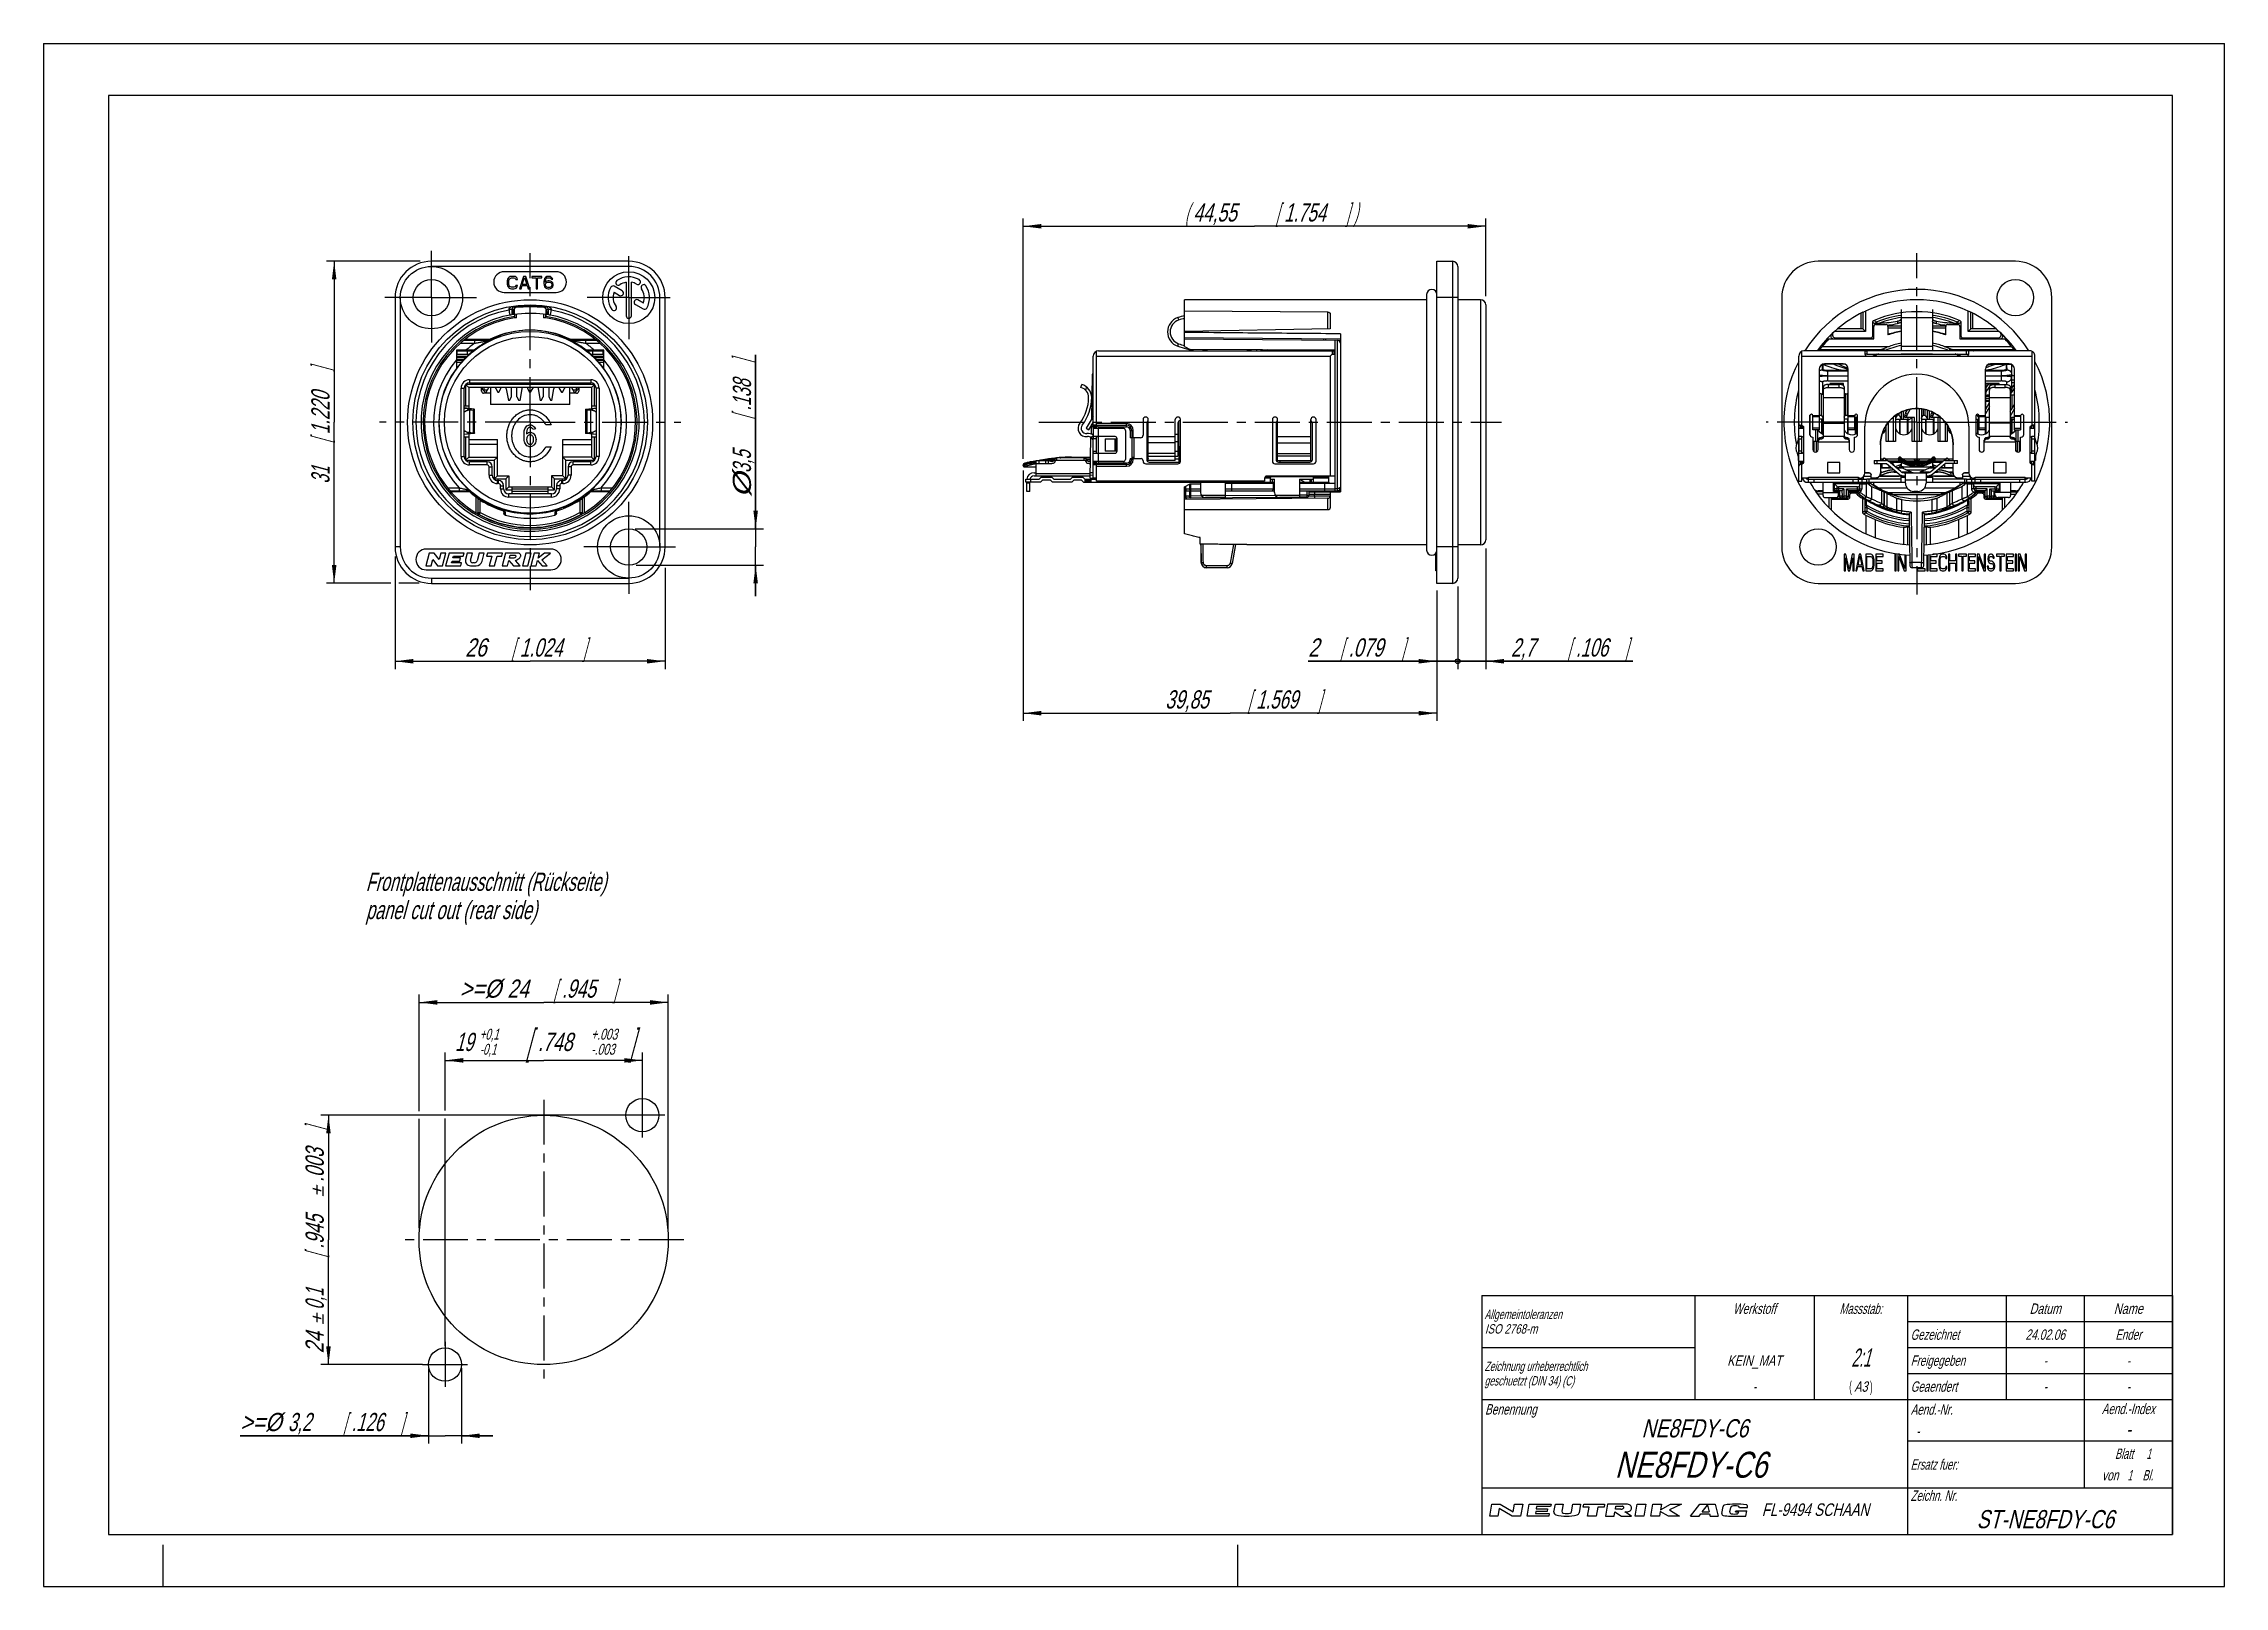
# Model space of a CAD drawing. Extents: x 0 to 420, y 0 to 297.
import ezdxf
from ezdxf.enums import TextEntityAlignment as Align

# ---------------------------------------------------------------- set-up
doc = ezdxf.new("R2010")
doc.units = 0
doc.header["$LTSCALE"] = 23.1
doc.linetypes.add('CENTER', pattern=[0.6, 0.375, -0.075, 0.075, -0.075])
doc.layers.get('0').update_dxf_attribs({"linetype": 'CONTINUOUS'})
doc.layers.add('DEFAULT_1', color=7, linetype='CENTER')
doc.layers.add('ZEICHNUNGSBEMASSUNGEN', color=7, linetype='CONTINUOUS')
doc.styles.get("Standard").update_dxf_attribs({"font": 'txt', "width": 0.7})
doc.dimstyles.new('DIMSTYLE_1', dxfattribs={"dimtxt": 3.5, "dimasz": 3.5, "dimexe": 0.18, "dimexo": 0.0625, "dimgap": 0.09, "dimtad": 1, "dimdec": 3, "dimtxsty": 'STANDARD', "dimblk": '_FILLED', "dimblk1": '_FILLED', "dimblk2": '_FILLED', "dimcen": 0.09, "dimclrt": 5, "dimazin": 3, "dimtol": 1, "dimtp": 0.1, "dimtm": 0.1, "dimtfac": 0.6, "dimtdec": 3, "dimtofl": 0, "dimtmove": 0, "dimatfit": 3, "dimtolj": 1})
doc.dimstyles.new('DIMSTYLE_2', dxfattribs={"dimtxt": 3.5, "dimasz": 3.5, "dimexe": 0.18, "dimexo": 0.0625, "dimgap": 0.09, "dimtad": 1, "dimdec": 3, "dimtxsty": 'STANDARD', "dimblk": '_FILLED', "dimblk1": '_FILLED', "dimblk2": '_FILLED', "dimcen": 0.09, "dimclrt": 5, "dimazin": 3, "dimtol": 1, "dimtp": 0.1, "dimtm": 0.1, "dimtfac": 1, "dimtdec": 3, "dimtofl": 0, "dimtmove": 0, "dimatfit": 3, "dimtolj": 1})
doc.dimstyles.new('DIMSTYLE_3', dxfattribs={"dimtxt": 3.5, "dimasz": 3.5, "dimexe": 0.18, "dimexo": 0.0625, "dimgap": 0.09, "dimtad": 1, "dimdec": 3, "dimtxsty": 'STANDARD', "dimblk": '_FILLED', "dimblk1": '_FILLED', "dimblk2": '_FILLED', "dimcen": 0.09, "dimclrt": 5, "dimazin": 3, "dimtp": 0.2, "dimtm": 0.2, "dimtfac": 1, "dimtdec": 3, "dimtofl": 0, "dimtmove": 0, "dimatfit": 3, "dimtolj": 1})
doc.dimstyles.new('DIMSTYLE_4', dxfattribs={"dimtxt": 3.5, "dimasz": 3.5, "dimexe": 0.18, "dimexo": 0.0625, "dimgap": 0.09, "dimtad": 1, "dimdec": 3, "dimtxsty": 'STANDARD', "dimblk": '_FILLED', "dimblk1": '_FILLED', "dimblk2": '_FILLED', "dimcen": 0.09, "dimclrt": 5, "dimazin": 3, "dimtp": 0.1, "dimtm": 0.1, "dimtfac": 1, "dimtdec": 3, "dimtofl": 0, "dimtmove": 0, "dimatfit": 3, "dimtolj": 1})
doc.dimstyles.new('DIMSTYLE_5', dxfattribs={"dimtxt": 3.5, "dimasz": 3.5, "dimexe": 0.18, "dimexo": 0.0625, "dimgap": 0.09, "dimtad": 1, "dimdec": 3, "dimlfac": 0.5, "dimtxsty": 'STANDARD', "dimblk": '_FILLED', "dimblk1": '_FILLED', "dimblk2": '_FILLED', "dimcen": 0.09, "dimclrt": 5, "dimazin": 3, "dimtp": 0.2, "dimtm": 0.2, "dimtfac": 1, "dimtdec": 3, "dimtofl": 0, "dimtmove": 0, "dimatfit": 3, "dimtolj": 1})
doc.dimstyles.new('DIMSTYLE_6', dxfattribs={"dimtxt": 3.5, "dimasz": 3.5, "dimexe": 0.18, "dimexo": 0.0625, "dimgap": 0.09, "dimtad": 1, "dimdec": 3, "dimlfac": 0.5, "dimtxsty": 'STANDARD', "dimblk": '_FILLED', "dimblk1": '_FILLED', "dimblk2": '_FILLED', "dimcen": 0.09, "dimclrt": 5, "dimazin": 3, "dimtp": 0.3, "dimtm": 0.3, "dimtfac": 1, "dimtdec": 3, "dimtofl": 0, "dimtmove": 0, "dimatfit": 3, "dimtolj": 1})
doc.dimstyles.new('DIMSTYLE_7', dxfattribs={"dimtxt": 3.5, "dimasz": 3.5, "dimexe": 0.18, "dimexo": 0.0625, "dimgap": 0.09, "dimtad": 1, "dimdec": 3, "dimlfac": 0.5, "dimtxsty": 'STANDARD', "dimblk": '_FILLED', "dimblk1": '_FILLED', "dimblk2": '_FILLED', "dimcen": 0.09, "dimclrt": 5, "dimazin": 3, "dimtp": 0.1, "dimtm": 0.1, "dimtfac": 1, "dimtdec": 3, "dimtofl": 0, "dimtmove": 0, "dimatfit": 3, "dimtolj": 1})

msp = doc.modelspace()

# ---------------------------------------------------------------- texts
at = {"color": 5, "linetype": 'CONTINUOUS', "oblique": 15}
for s, height, width, p in [('Frontplattenausschnitt (Rückseite)', 3.5, 0.652241, (62.0563, 133.8932)), ('panel cut out (rear side)', 3.5, 0.666667, (62.0563, 128.458)), (' Allgemeintoleranzen', 1.8, 0.683333, (277.0625, 51.4659)), (' ISO 2768-m', 1.8, 0.779221, (277.0625, 48.6706)), (' Gezeichnet', 2, 0.690476, (359.0625, 47.4647)), (' Zeichnung urheberrechtlich', 1.8, 0.679012, (277.0625, 41.4659)), (' Freigegeben', 2, 0.698413, (359.0625, 42.4647)), (' geschuetzt (DIN 34) (C)', 1.8, 0.679563, (277.0625, 38.6706)), (' Geaendert', 2, 0.707143, (359.0625, 37.4647)), (' Benennung', 2, 0.728571, (277.0625, 33.0781)), (' Aend.-Nr.', 2, 0.707143, (359.0625, 33.0353)), ('-', 2, 0.714286, (360.6339, 28.8942)), (' Ersatz fuer:', 2, 0.664835, (359.0625, 22.4647)), (' Zeichn. Nr.', 2, 0.686508, (359.0625, 16.4647))]:
    msp.add_text(s, height=height, dxfattribs=dict(at, width=width)).set_placement(p)
for s, height, width, p in [('Werkstoff', 2, 0.730159, (329.5, 52.4647)), ('Massstab:', 2, 0.674603, (350, 52.4647)), ('Datum', 2, 0.766667, (385.5, 52.4647)), ('Name', 2, 0.785714, (401.5, 52.4647)), ('24.02.06', 2, 0.732143, (385.5, 47.4647)), ('Ender', 2, 0.7, (401.5, 47.4647)), ('KEIN_MAT', 2, 0.785714, (329.5, 42.4647)), ('2:1', 3.5, 0.571429, (350, 42.2984)), ('-', 2, 0.714286, (385.5, 42.4647)), ('-', 2, 0.714286, (401.5, 42.4647)), ('-', 2, 0.714286, (329.5, 37.4647)), ('A3', 2, 0.785714, (350, 37.4647)), ('-', 2, 0.714286, (385.5, 37.4647)), ('-', 2, 0.714286, (401.5, 37.4647)), ('Aend.-Index', 2, 0.707792, (401.5, 33.1647)), ('NE8FDY-C6', 3.5, 0.78836, (318, 28.6883)), ('-', 3, 0.714286, (401.5, 28.7648)), ('NE8FDY-C6', 5, 0.78836, (317.25, 20.9118)), ('Blatt ', 2, 0.654762, (400.9286, 24.5353)), ('1', 2, 0.571429, (405.4286, 24.5353)), ('von ', 2, 0.732143, (398.2857, 20.3942)), ('1', 2, 0.571429, (401.7857, 20.3942)), (' Bl.', 2, 0.660714, (405, 20.3942)), ('ST-NE8FDY-C6', 3.5, 0.787698, (385.5, 11.1883))]:
    msp.add_text(s, height=height, dxfattribs=dict(at, width=width)).set_placement(p, align=Align.CENTER)
at = {"color": 5, "linetype": 'CONTINUOUS', "width": 0.428571}
for s, p in [('(', (348, 37.4647)), (')', (352, 37.4647))]:
    msp.add_text(s, height=2, dxfattribs=at).set_placement(p, align=Align.CENTER)
at = {"color": 4, "linetype": 'CONTINUOUS', "oblique": 15, "width": 0.778912}
msp.add_text('FL-9494 SCHAAN', height=2.423622, dxfattribs=at).set_placement((330.9141, 13.5544))

# ---------------------------------------------------------------- blocks, each defined once
blk = doc.blocks.new('_FILLED')
at = {"color": 0, "linetype": 'BYBLOCK'}
blk.add_solid([(0, 0), (-1, 0.125), (-1, -0.125)], dxfattribs=at)
blk = doc.blocks.new('*D0')
at = {"layer": 'ZEICHNUNGSBEMASSUNGEN', "color": 2, "linetype": 'CONTINUOUS'}
for p, q in [((77.31, 91.61), (77.31, 102.76)), ((77.31, 101.26), (96.31, 101.26)), ((115.31, 101.26), (96.31, 101.26)), ((115.31, 94.02), (115.31, 102.76)), ((77.31, 46.3), (77.31, 90.06))]:
    blk.add_line(p, q, dxfattribs=at)
at = {"layer": 'ZEICHNUNGSBEMASSUNGEN', "color": 2, "linetype": 'CONTINUOUS', "xscale": 3.5, "yscale": 3.5, "zscale": 3.5, "rotation": 180}
blk.add_blockref('_FILLED', (77.31, 101.26), dxfattribs=at)
at = {"layer": 'ZEICHNUNGSBEMASSUNGEN', "color": 2, "linetype": 'CONTINUOUS', "xscale": 3.5, "yscale": 3.5, "zscale": 3.5}
blk.add_blockref('_FILLED', (115.31, 101.26), dxfattribs=at)
at = {"layer": 'ZEICHNUNGSBEMASSUNGEN', "color": 5, "linetype": 'CONTINUOUS', "oblique": 15}
for s, height, width, p in [('19', 3.5, 0.678571, (79.24, 103.07)), ('+0,1', 2.1, 0.660714, (83.99, 105.25)), ('[', 5, 0.428571, (93.04, 102.35)), ('.748', 3.5, 0.732143, (95.18, 103.07)), ('+.003', 2.1, 0.714286, (105.43, 105.25)), (']', 5, 0.428571, (112.93, 102.35)), ('-0,1', 2.1, 0.660714, (83.99, 102.35)), ('-.003', 2.1, 0.714286, (105.43, 102.35))]:
    blk.add_text(s, height=height, dxfattribs=dict(at, width=width)).set_placement(p)
blk = doc.blocks.new('*D1')
at = {"layer": 'ZEICHNUNGSBEMASSUNGEN', "color": 2, "linetype": 'CONTINUOUS'}
for p, q in [((110.96, 90.7), (53.36, 90.7)), ((54.86, 90.7), (54.86, 66.7)), ((54.86, 42.7), (54.86, 66.7)), ((72.96, 42.7), (53.36, 42.7))]:
    blk.add_line(p, q, dxfattribs=at)
at = {"layer": 'ZEICHNUNGSBEMASSUNGEN', "color": 2, "linetype": 'CONTINUOUS', "xscale": 3.5, "yscale": 3.5, "zscale": 3.5}
for p, rotation in [((54.86, 90.7), 90), ((54.86, 42.7), 270)]:
    blk.add_blockref('_FILLED', p, dxfattribs=dict(at, rotation=rotation))
at = {"layer": 'ZEICHNUNGSBEMASSUNGEN', "color": 5, "linetype": 'CONTINUOUS', "oblique": 15}
for s, height, width, p in [(']', 3.5, 0.428571, (53.95, 87.84)), ('.003', 3.5, 0.714286, (53.95, 77.84)), ('%%p', 2.45, 1.166667, (53.95, 74.98)), ('.945', 3.5, 0.714286, (53.95, 64.98)), ('[', 3.5, 0.428571, (53.95, 63.48)), ('0,1', 3.5, 0.642857, (53.95, 53.23)), ('%%p', 2.45, 1.166667, (53.95, 50.37)), ('24', 3.5, 0.785714, (53.95, 44.87))]:
    blk.add_text(s, height=height, rotation=90, dxfattribs=dict(at, width=width)).set_placement(p)
blk = doc.blocks.new('*D2')
at = {"layer": 'ZEICHNUNGSBEMASSUNGEN', "color": 2, "linetype": 'CONTINUOUS'}
for p, q in [((72.31, 91.46), (72.31, 113.92)), ((120.31, 68.58), (120.31, 113.92)), ((72.31, 112.42), (96.31, 112.42)), ((120.31, 112.42), (96.31, 112.42)), ((72.31, 68.94), (72.31, 90.01))]:
    blk.add_line(p, q, dxfattribs=at)
at = {"layer": 'ZEICHNUNGSBEMASSUNGEN', "color": 2, "linetype": 'CONTINUOUS', "xscale": 3.5, "yscale": 3.5, "zscale": 3.5, "rotation": 180}
blk.add_blockref('_FILLED', (72.31, 112.42), dxfattribs=at)
at = {"layer": 'ZEICHNUNGSBEMASSUNGEN', "color": 2, "linetype": 'CONTINUOUS', "xscale": 3.5, "yscale": 3.5, "zscale": 3.5}
blk.add_blockref('_FILLED', (120.31, 112.42), dxfattribs=at)
at = {"layer": 'ZEICHNUNGSBEMASSUNGEN', "color": 5, "linetype": 'CONTINUOUS', "oblique": 15}
for s, width, p in [('>=%%c', 0.873016, (80.15, 113.33)), ('24', 0.785714, (89.32, 113.33)), ('[', 0.428571, (98.32, 113.33)), ('.945', 0.714286, (99.82, 113.33)), (']', 0.428571, (109.82, 113.33))]:
    blk.add_text(s, height=3.5, dxfattribs=dict(at, width=width)).set_placement(p)
blk = doc.blocks.new('*D3')
at = {"layer": 'ZEICHNUNGSBEMASSUNGEN', "color": 2, "linetype": 'CONTINUOUS'}
for p, q in [((80.51, 42.03), (80.51, 27.49)), ((74.11, 41.9), (74.11, 27.49)), ((74.11, 28.99), (37.87, 28.99)), ((37.87, 28.99), (77.31, 28.99)), ((86.51, 28.99), (77.31, 28.99)), ((80.51, 28.99), (86.51, 28.99))]:
    blk.add_line(p, q, dxfattribs=at)
at = {"layer": 'ZEICHNUNGSBEMASSUNGEN', "color": 2, "linetype": 'CONTINUOUS', "xscale": 3.5, "yscale": 3.5, "zscale": 3.5}
blk.add_blockref('_FILLED', (74.11, 28.99), dxfattribs=at)
at = {"layer": 'ZEICHNUNGSBEMASSUNGEN', "color": 2, "linetype": 'CONTINUOUS', "xscale": 3.5, "yscale": 3.5, "zscale": 3.5, "rotation": 180}
blk.add_blockref('_FILLED', (80.51, 28.99), dxfattribs=at)
at = {"layer": 'ZEICHNUNGSBEMASSUNGEN', "color": 5, "linetype": 'CONTINUOUS', "oblique": 15}
for s, width, p in [('>=%%c', 0.873016, (37.87, 29.89)), ('3,2', 0.690476, (47.04, 29.89)), ('[', 0.428571, (57.79, 29.89)), ('.126', 0.678571, (59.29, 29.89)), (']', 0.428571, (68.79, 29.89))]:
    blk.add_text(s, height=3.5, dxfattribs=dict(at, width=width)).set_placement(p)
blk = doc.blocks.new('*D4')
at = {"layer": 'ZEICHNUNGSBEMASSUNGEN', "color": 2, "linetype": 'CONTINUOUS'}
for p, q in [((67.69, 198.29), (67.69, 176.6)), ((119.69, 196.11), (119.69, 176.6)), ((67.69, 178.1), (93.69, 178.1)), ((119.69, 178.1), (93.69, 178.1))]:
    blk.add_line(p, q, dxfattribs=at)
at = {"layer": 'ZEICHNUNGSBEMASSUNGEN', "color": 2, "linetype": 'CONTINUOUS', "xscale": 3.5, "yscale": 3.5, "zscale": 3.5, "rotation": 180}
blk.add_blockref('_FILLED', (67.69, 178.1), dxfattribs=at)
at = {"layer": 'ZEICHNUNGSBEMASSUNGEN', "color": 2, "linetype": 'CONTINUOUS', "xscale": 3.5, "yscale": 3.5, "zscale": 3.5}
blk.add_blockref('_FILLED', (119.69, 178.1), dxfattribs=at)
at = {"layer": 'ZEICHNUNGSBEMASSUNGEN', "color": 5, "linetype": 'CONTINUOUS', "oblique": 15}
for s, width, p in [('26', 0.785714, (81.2, 179)), ('[', 0.428571, (90.2, 179)), ('1.024', 0.7, (91.7, 179)), (']', 0.428571, (103.95, 179))]:
    blk.add_text(s, height=3.5, dxfattribs=dict(at, width=width)).set_placement(p)
blk = doc.blocks.new('*D5')
at = {"layer": 'ZEICHNUNGSBEMASSUNGEN', "color": 2, "linetype": 'CONTINUOUS'}
for p, q in [((72.52, 255.1), (54.46, 255.1)), ((55.96, 255.1), (55.96, 224.1)), ((55.96, 193.1), (55.96, 224.1)), ((66.86, 193.1), (54.46, 193.1)), ((72.31, 193.1), (68.42, 193.1))]:
    blk.add_line(p, q, dxfattribs=at)
at = {"layer": 'ZEICHNUNGSBEMASSUNGEN', "color": 2, "linetype": 'CONTINUOUS', "xscale": 3.5, "yscale": 3.5, "zscale": 3.5}
for p, rotation in [((55.96, 255.1), 90), ((55.96, 193.1), 270)]:
    blk.add_blockref('_FILLED', p, dxfattribs=dict(at, rotation=rotation))
at = {"layer": 'ZEICHNUNGSBEMASSUNGEN', "color": 5, "linetype": 'CONTINUOUS', "oblique": 15}
for s, width, p in [(']', 0.428571, (55.06, 234.04)), ('1.220', 0.7, (55.06, 221.79)), ('[', 0.428571, (55.06, 220.29)), ('31', 0.642857, (55.06, 212.29))]:
    blk.add_text(s, height=3.5, rotation=90, dxfattribs=dict(at, width=width)).set_placement(p)
blk = doc.blocks.new('_DOTBLANK')
at = {"color": 0, "linetype": 'BYBLOCK'}
blk.add_line((-1, 0), (0, 0), dxfattribs=at)
blk.add_circle((0, 0), 0.125, dxfattribs=at)
blk = doc.blocks.new('*D6')
at = {"layer": 'ZEICHNUNGSBEMASSUNGEN', "color": 2, "linetype": 'CONTINUOUS'}
for p, q in [((277.75, 199.78), (277.75, 176.6)), ((272.35, 192.02), (272.35, 176.6)), ((272.35, 178.1), (266.35, 178.1)), ((266.35, 178.1), (275.05, 178.1)), ((306.1, 178.1), (275.05, 178.1)), ((277.75, 178.1), (306.1, 178.1))]:
    blk.add_line(p, q, dxfattribs=at)
at = {"layer": 'ZEICHNUNGSBEMASSUNGEN', "color": 2, "linetype": 'CONTINUOUS', "xscale": 3.5, "yscale": 3.5, "zscale": 3.5}
blk.add_blockref('_DOTBLANK', (272.35, 178.1), dxfattribs=at)
at = {"layer": 'ZEICHNUNGSBEMASSUNGEN', "color": 2, "linetype": 'CONTINUOUS', "xscale": 3.5, "yscale": 3.5, "zscale": 3.5, "rotation": 180}
blk.add_blockref('_FILLED', (277.75, 178.1), dxfattribs=at)
at = {"layer": 'ZEICHNUNGSBEMASSUNGEN', "color": 5, "linetype": 'CONTINUOUS', "oblique": 15}
for s, width, p in [('2,7', 0.714286, (282.6, 179)), ('[', 0.428571, (293.6, 179)), ('.106', 0.678571, (295.1, 179)), (']', 0.428571, (304.6, 179))]:
    blk.add_text(s, height=3.5, dxfattribs=dict(at, width=width)).set_placement(p)
blk = doc.blocks.new('*D7')
at = {"layer": 'ZEICHNUNGSBEMASSUNGEN', "color": 2, "linetype": 'CONTINUOUS'}
for p, q in [((268.35, 191.74), (268.35, 176.6)), ((272.35, 192.49), (272.35, 176.6)), ((268.35, 178.1), (243.56, 178.1)), ((243.56, 178.1), (270.35, 178.1)), ((278.35, 178.1), (270.35, 178.1)), ((272.35, 178.1), (278.35, 178.1))]:
    blk.add_line(p, q, dxfattribs=at)
at = {"layer": 'ZEICHNUNGSBEMASSUNGEN', "color": 2, "linetype": 'CONTINUOUS', "xscale": 3.5, "yscale": 3.5, "zscale": 3.5}
blk.add_blockref('_FILLED', (268.35, 178.1), dxfattribs=at)
at = {"layer": 'ZEICHNUNGSBEMASSUNGEN', "color": 2, "linetype": 'CONTINUOUS', "xscale": 3.5, "yscale": 3.5, "zscale": 3.5, "rotation": 180}
blk.add_blockref('_DOTBLANK', (272.35, 178.1), dxfattribs=at)
at = {"layer": 'ZEICHNUNGSBEMASSUNGEN', "color": 5, "linetype": 'CONTINUOUS', "oblique": 15}
for s, width, p in [('2', 0.785714, (243.56, 179)), ('[', 0.428571, (249.81, 179)), ('.079', 0.732143, (251.31, 179)), (']', 0.428571, (261.56, 179))]:
    blk.add_text(s, height=3.5, dxfattribs=dict(at, width=width)).set_placement(p)
blk = doc.blocks.new('*D8')
at = {"layer": 'ZEICHNUNGSBEMASSUNGEN', "color": 2, "linetype": 'CONTINUOUS'}
for p, q in [((188.65, 217.06), (188.65, 263.34)), ((188.65, 261.84), (233.2, 261.84)), ((277.75, 261.84), (233.2, 261.84)), ((277.75, 248.39), (277.75, 263.34))]:
    blk.add_line(p, q, dxfattribs=at)
at = {"layer": 'ZEICHNUNGSBEMASSUNGEN', "color": 2, "linetype": 'CONTINUOUS', "xscale": 3.5, "yscale": 3.5, "zscale": 3.5, "rotation": 180}
blk.add_blockref('_FILLED', (188.65, 261.84), dxfattribs=at)
at = {"layer": 'ZEICHNUNGSBEMASSUNGEN', "color": 2, "linetype": 'CONTINUOUS', "xscale": 3.5, "yscale": 3.5, "zscale": 3.5}
blk.add_blockref('_FILLED', (277.75, 261.84), dxfattribs=at)
at = {"layer": 'ZEICHNUNGSBEMASSUNGEN', "color": 5, "linetype": 'CONTINUOUS', "oblique": 15}
for s, width, p in [('(', 0.428571, (219.9, 262.75)), ('44,55', 0.714286, (221.4, 262.75)), ('[', 0.428571, (237.4, 262.75)), ('1.754', 0.685714, (238.9, 262.75)), (']', 0.428571, (250.9, 262.75)), (')', 0.428571, (252.4, 262.75))]:
    blk.add_text(s, height=3.5, dxfattribs=dict(at, width=width)).set_placement(p)
blk = doc.blocks.new('*D9')
at = {"layer": 'ZEICHNUNGSBEMASSUNGEN', "color": 2, "linetype": 'CONTINUOUS'}
for p, q in [((137.13, 203.6), (137.13, 237.08)), ((137.13, 237.08), (137.13, 200.1)), ((113.9, 203.6), (138.63, 203.6)), ((137.13, 190.6), (137.13, 200.1)), ((114.14, 196.6), (138.63, 196.6)), ((137.13, 196.6), (137.13, 190.6))]:
    blk.add_line(p, q, dxfattribs=at)
at = {"layer": 'ZEICHNUNGSBEMASSUNGEN', "color": 2, "linetype": 'CONTINUOUS', "xscale": 3.5, "yscale": 3.5, "zscale": 3.5}
for p, rotation in [((137.13, 203.6), 270), ((137.13, 196.6), 90)]:
    blk.add_blockref('_FILLED', p, dxfattribs=dict(at, rotation=rotation))
at = {"layer": 'ZEICHNUNGSBEMASSUNGEN', "color": 5, "linetype": 'CONTINUOUS', "oblique": 15}
for s, width, p in [(']', 0.428571, (136.23, 235.58)), ('.138', 0.660714, (136.23, 226.33)), ('[', 0.428571, (136.23, 224.83)), ('3,5', 0.666667, (136.23, 214.33)), ('%%c', 1.333333, (136.23, 209.66))]:
    blk.add_text(s, height=3.5, rotation=90, dxfattribs=dict(at, width=width)).set_placement(p)
blk = doc.blocks.new('*D10')
at = {"layer": 'ZEICHNUNGSBEMASSUNGEN', "color": 2, "linetype": 'CONTINUOUS'}
for p, q in [((188.65, 214.84), (188.65, 166.6)), ((268.35, 190.76), (268.35, 166.6)), ((188.65, 168.1), (228.5, 168.1)), ((268.35, 168.1), (228.5, 168.1))]:
    blk.add_line(p, q, dxfattribs=at)
at = {"layer": 'ZEICHNUNGSBEMASSUNGEN', "color": 2, "linetype": 'CONTINUOUS', "xscale": 3.5, "yscale": 3.5, "zscale": 3.5, "rotation": 180}
blk.add_blockref('_FILLED', (188.65, 168.1), dxfattribs=at)
at = {"layer": 'ZEICHNUNGSBEMASSUNGEN', "color": 2, "linetype": 'CONTINUOUS', "xscale": 3.5, "yscale": 3.5, "zscale": 3.5}
blk.add_blockref('_FILLED', (268.35, 168.1), dxfattribs=at)
at = {"layer": 'ZEICHNUNGSBEMASSUNGEN', "color": 5, "linetype": 'CONTINUOUS', "oblique": 15}
for s, width, p in [('39,85', 0.714286, (216.02, 169)), ('[', 0.428571, (232.02, 169)), ('1.569', 0.685714, (233.52, 169)), (']', 0.428571, (245.52, 169))]:
    blk.add_text(s, height=3.5, dxfattribs=dict(at, width=width)).set_placement(p)

# ---------------------------------------------------------------- dimensions: what is measured, and where the dimension line sits
at = {"layer": 'ZEICHNUNGSBEMASSUNGEN', "color": 2, "linetype": 'CONTINUOUS'}
for base, p1, p2, angle, text, dimstyle, picture, middle in [((188.65145, 261.84185), (277.75243, 248.3884), (188.65145, 217.06469), 180, '(<>)', 'DIMSTYLE_6', '*D8', (236.90008, 264.49772)), ((137.1323, 196.5979), (113.8992, 203.5979), (114.1443, 196.5979), 270, '%%c<>', 'DIMSTYLE_7', '*D9', (134.4765, 223.3669)), ((72.3081, 112.4199), (120.3081, 68.5759), (72.3081, 68.9412), 180, '>=%%c<>', 'DIMSTYLE_3', '*D2', (95.7342, 115.0758))]:
    dim = msp.add_linear_dim(base=base, p1=p1, p2=p2, angle=angle, text=text, dimstyle=dimstyle, dxfattribs=at)
    dim.commit()
    dim.dimension.update_dxf_attribs({"geometry": picture, "text_midpoint": middle, "dimtype": 160})
for base, p1, p2, angle, dimstyle, picture, middle in [((55.9619, 193.0979), (72.5189, 255.0979), (72.3132, 193.0979), 270, 'DIMSTYLE_6', '*D5', (53.3061, 223.9153)), ((188.65145, 168.0979), (268.35243, 190.76237), (188.65145, 214.83955), 180, 'DIMSTYLE_6', '*D10', (231.52304, 170.75377)), ((67.6949, 178.0979), (119.6949, 196.1116), (67.6949, 198.2851), 180, 'DIMSTYLE_5', '*D4', (93.3296, 180.7538)), ((54.8602, 42.6951), (110.9581, 90.6951), (72.9581, 42.6951), 270, 'DIMSTYLE_2', '*D1', (52.2043, 67.1019))]:
    dim = msp.add_linear_dim(base=base, p1=p1, p2=p2, angle=angle, dimstyle=dimstyle, dxfattribs=at)
    dim.commit()
    dim.dimension.update_dxf_attribs({"geometry": picture, "text_midpoint": middle, "dimtype": 160})
for base, p1, p2, override, picture, middle in [((272.3524, 178.0979), (277.7524, 199.7798), (272.3524, 192.019), {"dimblk2": 'DOTBLANK', "dimsah": 1}, '*D6', (294.3488, 180.7538)), ((268.3524, 178.0979), (272.3524, 192.4865), (268.3524, 191.7385), {"dimblk1": 'DOTBLANK', "dimsah": 1}, '*D7', (253.3092, 180.7538))]:
    dim = msp.add_linear_dim(base=base, p1=p1, p2=p2, angle=180, dimstyle='DIMSTYLE_7', override=override, dxfattribs=at)
    dim.commit()
    dim.dimension.update_dxf_attribs({"geometry": picture, "text_midpoint": middle, "dimtype": 160})
dim = msp.add_linear_dim(base=(115.3081, 101.2595), p1=(77.3081, 46.2958), p2=(115.3081, 94.0216), dimstyle='DIMSTYLE_1', dxfattribs=at)
dim.commit()
dim.dimension.update_dxf_attribs({"geometry": '*D0', "text_midpoint": (97.1587, 104.8459), "dimtype": 160})
dim = msp.add_linear_dim(base=(80.5081, 28.9855), p1=(74.1081, 41.8975), p2=(80.5081, 42.0252), text='>=%%c<>', dimstyle='DIMSTYLE_4', dxfattribs=at)
dim.commit()
dim.dimension.update_dxf_attribs({"geometry": '*D3', "text_midpoint": (54.0773, 31.6414), "dimtype": 160})

# ---------------------------------------------------------------- linework, layer by layer
at = {"color": 7, "linetype": 'CONTINUOUS'}
for p, q in [((0, 297), (0, 0)), ((0, 297), (420, 297)), ((420, 0), (420, 297)), ((12.5, 287), (12.5, 10)), ((410, 287), (12.5, 287)), ((410, 10), (410, 287)), ((112.6949, 255.0979), (74.6949, 255.0979)), ((98.6949, 253.0979), (88.6949, 253.0979)), ((89.6449, 252.0447), (89.4449, 251.8405)), ((89.8449, 252.1468), (89.6449, 252.0447)), ((90.0949, 252.1979), (89.8449, 252.1468)), ((90.5449, 252.1979), (90.0949, 252.1979)), ((90.7949, 252.1468), (90.5449, 252.1979)), ((90.9949, 252.0447), (90.7949, 252.1468)), ((91.1949, 251.8405), (90.9949, 252.0447)), ((92.4449, 252.1979), (91.6449, 249.7979)), ((92.8449, 252.1979), (92.4449, 252.1979)), ((93.6449, 249.7979), (92.8449, 252.1979)), ((94.0449, 252.1979), (94.0449, 251.9426)), ((95.9449, 252.1979), (94.0449, 252.1979)), ((95.9449, 251.9426), (95.9449, 252.1979)), ((96.8949, 252.1468), (96.6449, 251.9936)), ((97.1449, 252.1979), (96.8949, 252.1468)), ((97.3449, 252.1979), (97.1449, 252.1979)), ((97.5949, 252.1468), (97.3449, 252.1979)), ((97.8449, 251.9936), (97.5949, 252.1468)), ((268.3524, 255.0979), (271.3524, 255.0979)), ((268.3524, 193.0979), (268.3524, 255.0979)), ((272.3524, 254.0979), (272.3524, 194.0979)), ((379.7624, 255.0979), (341.7624, 255.0979)), ((67.6949, 248.0979), (67.6949, 200.0979)), ((88.6949, 249.0979), (98.6949, 249.0979)), ((89.3449, 251.6362), (89.2949, 251.3809)), ((89.2949, 251.3809), (89.2949, 250.6149)), ((89.2949, 250.6149), (89.3449, 250.3596)), ((89.4449, 251.8405), (89.3449, 251.6362)), ((89.3449, 250.3596), (89.4449, 250.1553)), ((89.4449, 250.1553), (89.6449, 249.9511)), ((89.5949, 251.3809), (89.6449, 251.5851)), ((89.5949, 250.6149), (89.5949, 251.3809)), ((89.6449, 250.4107), (89.5949, 250.6149)), ((89.6449, 251.5851), (89.7449, 251.7383)), ((89.7449, 250.2575), (89.6449, 250.4107)), ((89.6449, 249.9511), (89.8449, 249.849)), ((89.7449, 251.7383), (89.8949, 251.8405)), ((89.8949, 250.1553), (89.7449, 250.2575)), ((89.8449, 249.849), (90.0949, 249.7979)), ((89.8949, 251.8405), (90.0949, 251.8915)), ((90.0949, 250.1043), (89.8949, 250.1553)), ((90.0949, 251.8915), (90.5449, 251.8915)), ((90.5449, 250.1043), (90.0949, 250.1043)), ((90.0949, 249.7979), (90.5449, 249.7979)), ((90.5449, 251.8915), (90.7449, 251.8405)), ((90.7449, 250.1553), (90.5449, 250.1043)), ((90.5449, 249.7979), (90.7949, 249.849)), ((90.7449, 251.8405), (90.8949, 251.7383)), ((90.8949, 250.2575), (90.7449, 250.1553)), ((90.7949, 249.849), (90.9949, 249.9511)), ((90.8949, 251.7383), (90.9449, 251.5851)), ((90.9449, 250.4107), (90.8949, 250.2575)), ((90.9449, 251.5851), (91.2449, 251.5851)), ((91.2449, 250.4107), (90.9449, 250.4107)), ((90.9949, 249.9511), (91.1949, 250.1553)), ((91.2449, 251.5851), (91.1949, 251.8405)), ((91.1949, 250.1553), (91.2449, 250.4107)), ((91.6449, 249.7979), (91.9449, 249.7979)), ((91.9449, 249.7979), (92.1449, 250.4107)), ((92.1449, 250.4107), (93.1449, 250.4107)), ((92.1949, 250.6149), (92.6449, 251.9936)), ((93.0949, 250.6149), (92.1949, 250.6149)), ((92.6449, 251.9936), (93.0949, 250.6149)), ((93.1449, 250.4107), (93.3449, 249.7979)), ((93.3449, 249.7979), (93.6449, 249.7979)), ((94.0449, 251.9426), (94.8449, 251.9426)), ((94.8449, 251.9426), (94.8449, 249.7979)), ((94.8449, 249.7979), (95.1449, 249.7979)), ((95.1449, 249.7979), (95.1449, 251.9426)), ((95.1449, 251.9426), (95.9449, 251.9426)), ((96.3949, 251.5341), (96.3449, 251.1766)), ((96.3449, 251.1766), (96.3449, 250.8192)), ((96.3449, 250.8192), (96.3949, 250.4617)), ((96.4949, 251.7894), (96.3949, 251.5341)), ((96.3949, 250.4617), (96.4949, 250.2064)), ((96.6449, 251.9936), (96.4949, 251.7894)), ((96.4949, 250.2064), (96.6449, 250.0022)), ((96.5949, 251.1766), (96.6449, 251.483)), ((96.8949, 251.2788), (96.5949, 251.0745)), ((96.5949, 251.0745), (96.5949, 251.1766)), ((96.6449, 251.483), (96.6949, 251.6362)), ((96.6449, 250.666), (96.6949, 250.8192)), ((96.6449, 250.5128), (96.6449, 250.666)), ((96.6949, 250.3596), (96.6449, 250.5128)), ((96.6449, 250.0022), (96.8949, 249.849)), ((96.6949, 251.6362), (96.7949, 251.7894)), ((96.6949, 250.8192), (96.7949, 250.9213)), ((96.7949, 250.2064), (96.6949, 250.3596)), ((96.7949, 251.7894), (96.9449, 251.8915)), ((96.7949, 250.9213), (96.9449, 251.0234)), ((96.9449, 250.1043), (96.7949, 250.2064)), ((97.1449, 251.3298), (96.8949, 251.2788)), ((96.8949, 249.849), (97.1449, 249.7979)), ((96.9449, 251.8915), (97.0949, 251.9426)), ((96.9449, 251.0234), (97.0949, 251.0745)), ((97.0949, 250.0532), (96.9449, 250.1043)), ((97.0949, 251.9426), (97.3949, 251.9426)), ((97.0949, 251.0745), (97.4449, 251.0745)), ((97.4449, 250.0532), (97.0949, 250.0532)), ((97.3949, 251.3298), (97.1449, 251.3298)), ((97.1449, 249.7979), (97.3949, 249.7979)), ((97.3949, 251.9426), (97.5449, 251.8915)), ((97.6449, 251.2788), (97.3949, 251.3298)), ((97.3949, 249.7979), (97.6449, 249.849)), ((97.4449, 251.0745), (97.5949, 251.0234)), ((97.5949, 250.1043), (97.4449, 250.0532)), ((97.5449, 251.8915), (97.6949, 251.7894)), ((97.5949, 251.0234), (97.7449, 250.9213)), ((97.7449, 250.2064), (97.5949, 250.1043)), ((97.8949, 251.1256), (97.6449, 251.2788)), ((97.6449, 249.849), (97.8949, 250.0022)), ((97.6949, 251.7894), (97.7949, 251.6362)), ((97.7449, 250.9213), (97.8449, 250.8192)), ((97.8449, 250.3596), (97.7449, 250.2064)), ((97.7949, 251.6362), (98.0449, 251.6362)), ((97.9949, 251.7894), (97.8449, 251.9936)), ((97.8449, 250.8192), (97.8949, 250.666)), ((97.8949, 250.5128), (97.8449, 250.3596)), ((98.0449, 250.9724), (97.8949, 251.1256)), ((97.8949, 250.666), (97.8949, 250.5128)), ((97.8949, 250.0022), (98.0449, 250.2064)), ((98.0449, 251.6362), (97.9949, 251.7894)), ((98.1449, 250.717), (98.0449, 250.9724)), ((98.0449, 250.2064), (98.1449, 250.4617)), ((98.1449, 250.4617), (98.1449, 250.717)), ((109.8831, 249.1439), (110.9333, 248.5376)), ((111.4333, 249.4036), (109.9138, 250.2809)), ((112.1949, 251.0559), (112.1949, 244.5979)), ((113.1949, 244.5979), (113.1949, 251.0559)), ((119.6949, 200.0979), (119.6949, 248.0979)), ((266.3524, 248.6979), (266.3524, 199.4979)), ((334.7624, 248.0979), (334.7624, 200.0979)), ((386.7624, 200.0979), (386.7624, 248.0979)), ((89.635, 245.72), (89.635, 245.8334)), ((90.2349, 244.8109), (90.2349, 245.9144)), ((90.4854, 245.6604), (90.5203, 245.6655)), ((90.4854, 245.4581), (90.4854, 245.6604)), ((90.6111, 245.7743), (90.6111, 245.0724)), ((90.688, 244.1924), (90.688, 244.4773)), ((96.7018, 244.1924), (96.7018, 244.4773)), ((96.7787, 245.0724), (96.7787, 245.7743)), ((96.8694, 245.6655), (96.9043, 245.6604)), ((96.9043, 245.4581), (96.9043, 245.6604)), ((97.1549, 245.9144), (97.1549, 244.8109)), ((97.7548, 245.8334), (97.7548, 245.72)), ((113.9605, 246.7899), (115.476, 245.9149)), ((115.5066, 247.0519), (114.4605, 247.6559)), ((219.7524, 238.7199), (219.7524, 247.6979)), ((266.3524, 247.6979), (219.7524, 247.6979)), ((247.3594, 245.2862), (219.7524, 245.5158)), ((247.7524, 245.0853), (247.7524, 242.0979)), ((276.7524, 247.6979), (272.3524, 247.6979)), ((277.7524, 246.6979), (277.7524, 201.4979)), ((350.3692, 245.2862), (350.8511, 245.5158)), ((350.8511, 245.5158), (350.8511, 241.6092)), ((357.7624, 245.7979), (357.7624, 237.8479)), ((363.7624, 245.7979), (363.7624, 237.8479)), ((370.6736, 241.6092), (370.6736, 245.5158)), ((371.1555, 245.2862), (370.6736, 245.5158)), ((80.9521, 239.9031), (82.9967, 239.9031)), ((81.183, 240.0979), (86.0097, 240.0979)), ((85.5437, 240.0979), (85.888, 239.9258)), ((87.8983, 240.7265), (88.1322, 240.9294)), ((87.8983, 240.8617), (87.8983, 240.7265)), ((88.1322, 240.9294), (88.1322, 240.9434)), ((99.2575, 240.9434), (99.2575, 240.9294)), ((99.4914, 240.7265), (99.2575, 240.9294)), ((99.4914, 240.7265), (99.4914, 240.8617)), ((101.3801, 240.0979), (106.2068, 240.0979)), ((101.5017, 239.9258), (101.846, 240.0979)), ((104.393, 239.9031), (106.4377, 239.9031)), ((247.7524, 242.0979), (219.7524, 241.6092)), ((249.7524, 240.0979), (219.7524, 240.3597)), ((219.7524, 240.1597), (249.7524, 239.8979)), ((246.9524, 240.0725), (246.9524, 240.1223)), ((248.7524, 210.8979), (248.7524, 239.9066)), ((249.7524, 241.131), (249.7524, 210.6979)), ((343.2397, 239.9066), (343.8184, 240.1597)), ((343.8184, 240.1597), (352.4876, 240.1597)), ((345.4994, 242.0979), (344.941, 241.6092)), ((350.8511, 241.6092), (344.941, 241.6092)), ((345.1201, 240.3597), (351.8736, 240.3597)), ((349.9693, 242.0979), (345.4994, 242.0979)), ((350.3692, 242.091), (350.8511, 241.6092)), ((352.2736, 240.7597), (352.2736, 243.357)), ((352.4876, 240.1597), (352.4876, 242.5353)), ((352.8876, 242.9353), (354.7998, 242.9353)), ((353.0624, 243.1979), (353.0624, 242.9353)), ((353.0624, 243.1979), (353.2931, 243.1979)), ((355.1997, 242.5353), (355.1997, 240.9294)), ((366.325, 240.9294), (366.325, 242.5353)), ((366.725, 242.9353), (368.6372, 242.9353)), ((368.2316, 243.1979), (368.4624, 243.1979)), ((368.4624, 243.1979), (368.4624, 242.9353)), ((369.0372, 242.5353), (369.0372, 240.1597)), ((369.0372, 240.1597), (377.7063, 240.1597)), ((369.2511, 243.357), (369.2511, 240.7597)), ((369.6511, 240.3597), (376.4046, 240.3597)), ((371.1555, 242.091), (370.6736, 241.6092)), ((376.5838, 241.6092), (370.6736, 241.6092)), ((376.0254, 242.0979), (371.5555, 242.0979)), ((376.0254, 242.0979), (376.5838, 241.6092)), ((377.7063, 240.1597), (378.2851, 239.9066)), ((79.4949, 237.9935), (79.4949, 234.4552)), ((81.3433, 237.9935), (79.4949, 237.9935)), ((81.2244, 236.4979), (79.4949, 236.4979)), ((107.8949, 237.9935), (106.0464, 237.9935)), ((107.8949, 236.4979), (106.1653, 236.4979)), ((107.8949, 234.4552), (107.8949, 237.9935)), ((219.7524, 238.7199), (220.7917, 238.1199)), ((248.7524, 237.9979), (220.7917, 238.1199)), ((341.6901, 237.9979), (342.0839, 238.1199)), ((345.9624, 237.9979), (341.6901, 237.9979)), ((342.0839, 238.1199), (353.9321, 238.1199)), ((342.5614, 238.7199), (355.4777, 238.7199)), ((342.6374, 235.2913), (342.6374, 235.28)), ((342.6374, 235.28), (342.6374, 234.2328)), ((346.5624, 237.8479), (346.5624, 237.9953)), ((346.5624, 237.9935), (348.4108, 237.9935)), ((349.9689, 237.9892), (349.9699, 237.9865)), ((349.9699, 237.9865), (354.2819, 237.9865)), ((357.7624, 237.2479), (357.7624, 237.1981)), ((363.7624, 237.1979), (357.7624, 237.1979)), ((363.7624, 237.2479), (363.7624, 237.1981)), ((366.0471, 238.7199), (378.9634, 238.7199)), ((367.2428, 237.9865), (371.5549, 237.9865)), ((367.5926, 238.1199), (379.4409, 238.1199)), ((371.5558, 237.9892), (371.5549, 237.9865)), ((373.1139, 237.9935), (374.9624, 237.9935)), ((374.9624, 237.9953), (374.9624, 237.8479)), ((379.8346, 237.9979), (375.5624, 237.9979)), ((378.0374, 235.28), (378.0374, 235.3479)), ((378.0374, 234.2328), (378.0374, 235.28)), ((379.0374, 230.6418), (379.0374, 235.2249)), ((379.8346, 237.9979), (379.4409, 238.1199)), ((81.9949, 231.6979), (105.3949, 231.6979)), ((347.5624, 234.0621), (343.6374, 234.0621)), ((344.0374, 231.5886), (344.0374, 231.3746)), ((346.6374, 231.5886), (344.0374, 231.5886)), ((344.0374, 231.4877), (346.6374, 231.4877)), ((346.6374, 231.184), (346.6374, 231.5886)), ((377.0374, 234.0621), (373.9624, 234.0621)), ((376.6374, 231.5886), (374.0374, 231.5886)), ((374.0374, 231.5886), (374.0374, 229.6264)), ((376.6374, 231.4877), (374.0374, 231.4877)), ((376.6374, 231.3746), (376.6374, 231.5886)), ((80.9949, 217.4979), (80.9949, 230.6979)), ((82.8251, 226.6306), (80.9949, 226.8661)), ((104.5646, 226.6306), (106.3949, 226.8661)), ((106.3949, 230.6979), (106.3949, 217.4979)), ((342.7374, 229.5559), (342.7374, 224.6979)), ((342.7624, 229.5559), (342.7374, 229.5559)), ((347.0374, 229.5559), (347.3374, 229.5559)), ((374.0374, 226.6371), (374.0374, 229.3979)), ((374.7624, 228.2979), (374.0374, 228.2979)), ((374.7624, 228.0979), (374.0374, 228.0979)), ((379.0374, 229.3979), (379.0374, 226.6371)), ((82.282, 226.6152), (80.9949, 226.7808)), ((82.1149, 226.4575), (82.0861, 226.4546)), ((82.2021, 226.5344), (82.1149, 226.5259)), ((82.1149, 226.4575), (82.711, 226.5152)), ((83.0149, 222.0165), (83.0149, 226.5793)), ((104.3749, 226.5793), (104.3749, 222.0165)), ((104.6788, 226.5152), (105.2749, 226.4575)), ((106.3949, 226.7808), (105.1077, 226.6152)), ((105.2749, 226.5259), (105.1876, 226.5344)), ((105.3037, 226.4546), (105.2749, 226.4575)), ((212.4524, 223.9279), (212.4524, 216.9279)), ((218.4524, 223.9279), (218.4524, 217.608)), ((237.3524, 223.9279), (237.3524, 216.9279)), ((244.3524, 216.9279), (244.3524, 223.9279)), ((342.7624, 224.6979), (341.9624, 224.6979)), ((342.7624, 224.0979), (342.5624, 224.0979)), ((347.5624, 224.6979), (346.7624, 224.6979)), ((348.7624, 224.6979), (349.0374, 224.6979)), ((348.9624, 224.0979), (348.7624, 224.0979)), ((349.0374, 224.9979), (349.0374, 224.6979)), ((356.6374, 224.6979), (359.0374, 224.6979)), ((358.9624, 224.0979), (357.5624, 224.0979)), ((357.7374, 226.0536), (357.7374, 224.6979)), ((359.0374, 224.9979), (359.0374, 224.4979)), ((359.0374, 224.4979), (359.8914, 224.991)), ((361.6374, 224.6979), (364.0374, 224.6979)), ((363.9624, 224.0979), (362.5624, 224.0979)), ((362.7374, 226.458), (362.7374, 224.6979)), ((364.0374, 224.9979), (364.0374, 224.6979)), ((372.1624, 224.6979), (372.7624, 224.6979)), ((372.7624, 224.0979), (372.5624, 224.0979)), ((372.7374, 225.4669), (372.7374, 224.6979)), ((374.0374, 224.6979), (373.9624, 224.6979)), ((374.0374, 224.6979), (374.0374, 224.9979)), ((379.0374, 224.6979), (378.7624, 224.6979)), ((378.9624, 224.0979), (378.7624, 224.0979)), ((379.0374, 224.9979), (379.0374, 224.4979)), ((379.0374, 224.4979), (379.5624, 224.801)), ((80.9949, 221.815), (82.282, 221.9806)), ((82.8251, 221.9652), (80.9949, 221.7297)), ((82.0861, 222.1412), (82.1149, 222.1383)), ((82.1149, 222.1383), (82.711, 222.0806)), ((82.1149, 222.0699), (82.2021, 222.0614)), ((106.3949, 221.7297), (104.5646, 221.9652)), ((104.6788, 222.0806), (105.2749, 222.1383)), ((105.1077, 221.9806), (106.3949, 221.815)), ((105.1876, 222.0614), (105.2749, 222.0699)), ((105.2749, 222.1383), (105.3037, 222.1412)), ((206.5524, 220.9479), (206.5524, 218.5479)), ((210.0524, 217.1079), (210.0524, 221.1079)), ((85.3949, 216.4979), (81.9949, 216.4979)), ((86.3949, 213.8979), (86.3949, 215.4979)), ((100.9949, 215.4979), (100.9949, 213.8979)), ((105.3949, 216.4979), (101.9949, 216.4979)), ((188.6514, 215.9483), (188.6519, 215.7492)), ((188.8771, 215.5497), (191.1524, 215.5497)), ((190.7524, 214.3979), (191.1524, 214.3979)), ((191.1524, 213.7979), (191.1524, 216.7437)), ((191.1524, 216.7437), (193.5524, 216.7437)), ((191.1524, 216.1437), (194.1524, 216.1437)), ((193.5524, 216.1437), (193.5524, 216.7437)), ((194.7524, 216.989), (194.7524, 216.5293)), ((200.3524, 217.2461), (195.1524, 217.2461)), ((195.1524, 216.7865), (200.3524, 216.7865)), ((197.9516, 217.4153), (201.643, 217.4153)), ((200.7524, 216.989), (200.7524, 216.5293)), ((200.7524, 216.9266), (201.6335, 216.9266)), ((201.3524, 216.1437), (201.6183, 216.1437)), ((202.8167, 216.1437), (202.9482, 216.1437)), ((209.5524, 217.4153), (210.0524, 217.4153)), ((212.4524, 217.4153), (212.5524, 217.4153)), ((212.9524, 216.4279), (218.9174, 216.4279)), ((217.9524, 217.608), (218.4524, 217.608)), ((237.8524, 216.4279), (243.8524, 216.4279)), ((352.5374, 216.7437), (352.5374, 216.1437)), ((352.5374, 216.7437), (354.9284, 216.7437)), ((352.5374, 216.1437), (354.9284, 216.1437)), ((353.7624, 215.3979), (355.8172, 215.3979)), ((354.1624, 216.7865), (354.548, 217.2461)), ((354.2134, 216.7437), (354.1624, 216.7865)), ((354.548, 217.2461), (355.2962, 216.6183)), ((354.9284, 216.1437), (357.2779, 214.1722)), ((357.6636, 214.6319), (355.3141, 216.6033)), ((356.7506, 215.3979), (357.4424, 215.3979)), ((357.3712, 217.3567), (357.2298, 217.2153)), ((357.779, 216.4445), (357.7624, 215.5479)), ((357.7624, 215.5479), (363.7624, 215.5479)), ((359.7566, 214.4734), (357.813, 215.3224)), ((358.1854, 215.2479), (358.1854, 215.4675)), ((358.3063, 214.3979), (362.8184, 214.3979)), ((358.5624, 212.3979), (358.5624, 214.3979)), ((363.3118, 215.3224), (361.3682, 214.4734)), ((362.5624, 214.3979), (362.5624, 212.3979)), ((363.3394, 215.4675), (363.3394, 215.3344)), ((363.4605, 214.6313), (366.5767, 217.2461)), ((363.6824, 215.3979), (364.3741, 215.3979)), ((363.7624, 216.4458), (363.7624, 215.5479)), ((363.8469, 214.1722), (366.1963, 216.1437)), ((364.2949, 217.2153), (364.1536, 217.3567)), ((365.3076, 215.3979), (367.7624, 215.3979)), ((366.1963, 216.7437), (368.5874, 216.7437)), ((368.5874, 216.1437), (366.1963, 216.1437)), ((366.5767, 217.2461), (366.9624, 216.7865)), ((366.9624, 216.7865), (366.9114, 216.7437)), ((367.4597, 213.7979), (367.3085, 214.3999)), ((367.681, 214.4734), (367.7624, 214.5079)), ((368.5874, 216.1437), (368.5874, 216.7437)), ((78.2681, 210.8979), (82.0617, 210.8979)), ((82.0543, 210.6979), (78.431, 210.6979)), ((78.7966, 210.6979), (78.7949, 210.8979)), ((80.3466, 210.6979), (80.3483, 210.8979)), ((80.5491, 210.6979), (80.5508, 210.8984)), ((87.5949, 212.8979), (87.3949, 212.8979)), ((88.5949, 211.2979), (88.5949, 211.8979)), ((97.7949, 210.2979), (89.5949, 210.2979)), ((98.7949, 211.8979), (98.7949, 211.2979)), ((99.9949, 212.8979), (99.7949, 212.8979)), ((105.3281, 210.8979), (109.1216, 210.8979)), ((108.9588, 210.6979), (105.3354, 210.6979)), ((106.8407, 210.6979), (106.8389, 210.8984)), ((107.0432, 210.6979), (107.0414, 210.8979)), ((108.5931, 210.6979), (108.5949, 210.8979)), ((189.1524, 212.5479), (189.1524, 213.1479)), ((189.1524, 213.1479), (191.7524, 213.1479)), ((192.001, 212.5479), (189.1524, 212.5479)), ((189.3524, 210.7979), (189.3524, 212.5479)), ((189.9524, 210.7979), (189.3524, 210.7979)), ((189.9524, 210.7979), (189.9524, 212.5479)), ((190.1524, 212.5479), (190.1524, 213.1479)), ((190.7524, 213.7979), (201.5758, 213.7979)), ((192.1524, 213.5479), (191.7524, 213.1479)), ((192.001, 212.5479), (192.401, 212.9479)), ((192.1524, 213.5479), (194.1524, 213.5479)), ((193.9039, 212.9479), (192.401, 212.9479)), ((193.9039, 212.9479), (194.3034, 212.5484)), ((194.5524, 213.1479), (194.1524, 213.5479)), ((198.0014, 212.5484), (194.3034, 212.5484)), ((194.5524, 213.1479), (197.7524, 213.1479)), ((198.1524, 213.5479), (197.7524, 213.1479)), ((198.0014, 212.5484), (198.401, 212.9479)), ((198.1524, 213.5479), (200.1524, 213.5479)), ((199.9039, 212.9479), (198.401, 212.9479)), ((199.9039, 212.9479), (200.3039, 212.5479)), ((200.5523, 213.148), (200.1524, 213.5479)), ((200.3039, 212.5479), (235.0107, 212.5479)), ((200.5524, 213.1479), (202.7524, 213.1479)), ((210.0524, 212.5479), (210.0524, 212.7479)), ((214.4524, 212.7479), (214.4524, 212.5479)), ((219.7524, 211.6759), (220.7917, 212.2759)), ((219.7524, 202.598), (219.7524, 211.6759)), ((220.1524, 210.8979), (222.8024, 210.8979)), ((220.7917, 212.2759), (222.8024, 212.2847)), ((237.0524, 212.3468), (227.6024, 212.3056)), ((227.6024, 210.8979), (237.0524, 210.8979)), ((228.8524, 211.2979), (228.8524, 212.3111)), ((230.0524, 212.5479), (230.0524, 212.7479)), ((234.0524, 212.7479), (234.0524, 212.5479)), ((235.0524, 212.5733), (235.0524, 212.7325)), ((235.0524, 212.5479), (236.3024, 212.5479)), ((235.2906, 213.6479), (247.5524, 213.6479)), ((236.3072, 212.5479), (237.0524, 212.5479)), ((236.3124, 213.3479), (236.3124, 213.4479)), ((236.8524, 211.2979), (236.8524, 212.346)), ((241.8524, 212.5479), (242.8917, 212.5479)), ((241.8524, 212.3678), (248.7524, 212.3979)), ((241.8524, 210.8979), (249.7524, 210.8979)), ((243.7524, 210.0944), (243.7524, 210.8979)), ((243.7524, 210.6455), (249.7524, 210.6979)), ((243.8524, 212.5479), (247.5524, 212.5479)), ((244.5024, 212.5479), (244.5024, 212.5733)), ((244.5037, 213.6479), (244.5124, 212.5735)), ((247.5524, 212.5479), (247.5524, 213.7479)), ((247.7524, 210.2839), (247.7524, 207.6252)), ((339.7124, 213.1479), (351.1624, 213.1479)), ((339.7124, 212.5479), (358.5624, 212.5479)), ((339.9124, 212.5479), (339.9124, 213.5479)), ((339.9124, 213.5479), (349.5124, 213.5479)), ((340.9124, 213.1479), (340.9124, 212.5479)), ((342.7124, 210.6979), (341.3356, 210.6979)), ((342.7124, 210.6839), (341.3453, 210.6839)), ((342.7124, 210.8979), (341.7382, 210.8979)), ((344.7124, 212.346), (344.8624, 212.346)), ((344.8624, 212.3111), (344.7124, 212.3154)), ((346.232, 210.8979), (344.7124, 210.8979)), ((344.8624, 212.3979), (350.6119, 212.3979)), ((344.8624, 212.3892), (344.8624, 212.346)), ((344.8624, 211.2979), (344.8624, 212.3111)), ((349.7624, 212.2759), (344.8777, 212.2759)), ((345.347, 211.7916), (344.9158, 212.2239)), ((349.3624, 211.6759), (345.6936, 211.6759)), ((345.7124, 210.6979), (345.8641, 210.6979)), ((345.8711, 209.895), (345.8624, 210.8979)), ((347.6095, 209.8885), (347.6183, 210.8984)), ((347.6166, 210.6979), (349.1218, 210.6979)), ((349.3624, 210.8979), (347.6183, 210.8979)), ((347.8067, 210.0361), (347.8067, 209.6535)), ((349.0244, 210.4361), (348.2067, 210.4361)), ((348.5124, 212.5479), (348.5124, 213.1479)), ((349.0244, 210.4361), (349.1218, 210.6979)), ((349.5124, 212.5479), (349.5124, 213.5479)), ((349.7624, 211.2979), (349.7624, 212.2829)), ((351.1624, 212.5479), (351.1624, 213.1479)), ((353.5951, 213.7979), (357.8026, 213.7979)), ((357.7624, 212.5479), (357.7624, 213.7979)), ((357.8038, 213.7979), (357.9215, 213.7979)), ((358.3063, 213.7979), (358.5624, 213.7979)), ((360.9624, 210.7979), (360.1624, 210.7979)), ((362.5624, 213.7979), (367.832, 213.7979)), ((362.5624, 212.5479), (370.3084, 212.5479)), ((363.7624, 213.7979), (363.7624, 212.5479)), ((367.9065, 213.8325), (367.832, 213.7979)), ((370.3624, 213.1479), (381.8124, 213.1479)), ((370.3624, 213.1479), (370.3624, 212.5479)), ((370.3624, 212.5479), (381.8124, 212.5479)), ((370.9128, 212.3979), (376.6624, 212.3979)), ((371.7624, 211.2979), (371.7624, 212.2828)), ((376.6471, 212.2759), (371.7624, 212.2759)), ((372.0124, 213.5479), (381.6124, 213.5479)), ((372.0124, 212.5479), (372.0124, 213.5479)), ((375.8311, 211.6759), (372.1624, 211.6759)), ((373.9064, 210.8979), (372.1624, 210.8979)), ((372.4029, 210.6979), (373.9082, 210.6979)), ((372.4029, 210.6979), (372.5004, 210.4361)), ((373.318, 210.4361), (372.5004, 210.4361)), ((373.0124, 213.1479), (373.0124, 212.5479)), ((373.718, 209.6535), (373.718, 210.0361)), ((373.9152, 209.8885), (373.9064, 210.8984)), ((375.2927, 210.8979), (376.8124, 210.8979)), ((375.6624, 210.8979), (375.6536, 209.895)), ((375.6606, 210.6979), (375.8124, 210.6979)), ((376.609, 212.2239), (376.1778, 211.7916)), ((376.6624, 212.3892), (376.6624, 212.346)), ((376.6624, 212.346), (376.8124, 212.346)), ((376.8124, 212.3154), (376.6624, 212.3111)), ((376.6624, 212.3111), (376.6624, 211.2979)), ((379.7866, 210.8979), (378.8124, 210.8979)), ((380.1892, 210.6979), (378.8124, 210.6979)), ((378.8124, 210.6839), (380.1795, 210.6839)), ((380.6124, 212.5479), (380.6124, 213.1479)), ((381.6124, 212.5479), (381.6124, 213.5479)), ((83.6319, 209.4719), (83.688, 209.3995)), ((87.2218, 207.7893), (87.274, 207.7687)), ((88.7431, 207.2132), (88.7415, 207.2138)), ((88.7708, 207.204), (88.7431, 207.2132)), ((98.6467, 207.2132), (98.6189, 207.204)), ((98.6483, 207.2138), (98.6467, 207.2132)), ((100.1157, 207.7687), (100.168, 207.7893)), ((103.7017, 209.3995), (103.7578, 209.4719)), ((247.3559, 209.4944), (219.7524, 209.2535)), ((247.3524, 207.2245), (219.7524, 207.2245)), ((237.7485, 209.6455), (220.1559, 209.492)), ((243.3559, 209.6944), (241.8517, 209.6813)), ((344.2624, 209.4944), (344.2624, 207.2245)), ((344.2624, 209.4944), (344.5884, 209.4944)), ((347.4067, 209.2535), (344.2624, 209.2535)), ((346.6964, 209.492), (346.2651, 209.4985)), ((347.2095, 209.492), (346.7024, 209.492)), ((350.3504, 206.7705), (350.3504, 209.4004)), ((351.0303, 202.598), (351.0303, 206.1554)), ((354.3415, 207.7687), (354.2893, 207.7893)), ((359.2661, 206.4494), (359.4399, 196.4909)), ((362.0848, 196.4909), (362.2587, 206.4493)), ((367.2355, 207.7893), (367.1832, 207.7687)), ((370.4944, 202.598), (370.4944, 206.1554)), ((371.1743, 209.4004), (371.1743, 206.7705)), ((377.2624, 209.2535), (374.118, 209.2535)), ((374.8223, 209.492), (374.3152, 209.492)), ((375.2597, 209.4985), (374.8284, 209.492)), ((377.2624, 209.4944), (376.9363, 209.4944)), ((377.2624, 207.2245), (377.2624, 209.4944)), ((222.7524, 200.6402), (222.7524, 201.8952)), ((352.7624, 205.3759), (352.7624, 201.8952)), ((358.175, 203.9034), (358.175, 200.6402)), ((358.9624, 203.9758), (358.9624, 200.5666)), ((362.5624, 203.9758), (362.5624, 200.5666)), ((363.3498, 203.9034), (363.3498, 200.6402)), ((368.7624, 205.3759), (368.7624, 201.8952)), ((74.278, 198.8979), (73.6299, 196.479)), ((97.6949, 199.6979), (73.6949, 199.6979)), ((75.2456, 198.8979), (74.278, 198.8979)), ((74.6316, 196.479), (74.9534, 197.6798)), ((74.9534, 197.6798), (75.8609, 196.479)), ((76.1531, 197.6971), (75.2456, 198.8979)), ((76.4749, 198.8979), (76.1531, 197.6971)), ((77.4766, 198.8979), (76.4749, 198.8979)), ((76.8285, 196.479), (77.4766, 198.8979)), ((78.0776, 198.8979), (77.4295, 196.479)), ((80.9803, 198.8979), (78.0776, 198.8979)), ((78.833, 197.9786), (78.9238, 198.3174)), ((80.2843, 197.9786), (78.833, 197.9786)), ((78.9238, 198.3174), (80.8248, 198.3174)), ((80.1288, 197.398), (80.2843, 197.9786)), ((80.8248, 198.3174), (80.9803, 198.8979)), ((81.5813, 198.8979), (81.2596, 197.697)), ((82.583, 198.8979), (81.5813, 198.8979)), ((82.221, 197.5467), (82.583, 198.8979)), ((83.8694, 198.8979), (83.4729, 197.4181)), ((84.8711, 198.8979), (83.8694, 198.8979)), ((84.4631, 197.3754), (84.8711, 198.8979)), ((85.4721, 198.8979), (85.3165, 198.3174)), ((85.3165, 198.3174), (86.3325, 198.3174)), ((88.3748, 198.8979), (85.4721, 198.8979)), ((86.3325, 198.3174), (85.8399, 196.479)), ((86.8416, 196.479), (87.3342, 198.3174)), ((87.3342, 198.3174), (88.2192, 198.3174)), ((88.2192, 198.3174), (88.3748, 198.8979)), ((88.9758, 198.8979), (88.3277, 196.479)), ((91.3947, 198.8979), (88.9758, 198.8979)), ((89.3294, 196.479), (89.6048, 197.507)), ((89.6048, 197.507), (90.5047, 196.479)), ((89.7183, 197.9303), (89.8738, 198.5109)), ((90.4439, 197.9303), (89.7183, 197.9303)), ((89.8738, 198.5109), (90.8414, 198.5109)), ((91.7906, 196.479), (90.8907, 197.507)), ((92.8826, 198.8979), (92.2344, 196.479)), ((93.8843, 198.8979), (92.8826, 198.8979)), ((93.2361, 196.479), (93.8843, 198.8979)), ((94.4853, 198.8979), (93.8372, 196.479)), ((95.487, 198.8979), (94.4853, 198.8979)), ((94.8389, 196.479), (95.1143, 197.507)), ((95.1143, 197.507), (96.0164, 196.479)), ((95.2366, 197.9633), (95.487, 198.8979)), ((96.4442, 198.8979), (95.2366, 197.9633)), ((95.9798, 197.6209), (97.6299, 198.8979)), ((96.9818, 196.479), (95.9798, 197.6209)), ((97.6299, 198.8979), (96.4442, 198.8979)), ((222.8979, 200.6427), (222.9601, 197.0804)), ((229.5432, 200.5823), (228.8981, 196.9243)), ((231.7524, 200.4979), (231.7524, 200.5666)), ((266.3524, 200.4979), (231.7524, 200.4979)), ((268.3524, 198.6979), (268.1524, 198.6979)), ((268.1524, 195.4979), (268.1524, 198.6979)), ((276.7524, 200.4979), (272.3524, 200.4979)), ((347.1224, 198.6979), (346.7624, 198.6979)), ((346.7624, 198.6979), (346.7624, 195.4979)), ((347.0024, 198.017), (347.5624, 195.4979)), ((347.0024, 195.4979), (347.0024, 198.017)), ((347.7224, 195.8383), (347.1224, 198.6979)), ((348.3224, 198.6979), (347.7224, 195.8383)), ((347.8824, 195.4979), (348.4424, 198.017)), ((348.6824, 198.6979), (348.3224, 198.6979)), ((348.4424, 198.017), (348.4424, 195.4979)), ((348.6824, 195.4979), (348.6824, 198.6979)), ((349.6424, 198.6979), (349.0024, 195.4979)), ((349.4424, 196.5873), (349.8024, 198.4256)), ((349.9624, 198.6979), (349.6424, 198.6979)), ((349.8024, 198.4256), (350.1624, 196.5873)), ((350.6024, 195.4979), (349.9624, 198.6979)), ((351.8824, 198.6979), (350.9224, 198.6979)), ((350.9224, 198.6979), (350.9224, 195.4979)), ((351.1624, 198.2894), (351.8824, 198.2894)), ((351.1624, 195.9064), (351.1624, 198.2894)), ((352.0824, 198.6298), (351.8824, 198.6979)), ((351.8824, 198.2894), (352.0424, 198.2213)), ((352.0424, 198.2213), (352.1624, 198.0851)), ((352.2424, 198.4936), (352.0824, 198.6298)), ((352.1624, 198.0851), (352.2424, 197.8809)), ((352.4024, 198.2213), (352.2424, 198.4936)), ((352.2424, 197.8809), (352.2824, 197.6085)), ((352.2824, 197.6085), (352.2824, 196.5873)), ((352.4824, 197.949), (352.4024, 198.2213)), ((352.5224, 197.6085), (352.4824, 197.949)), ((352.5224, 196.5873), (352.5224, 197.6085)), ((354.2824, 198.6979), (352.8424, 198.6979)), ((352.8424, 198.6979), (352.8424, 195.4979)), ((353.0824, 198.2894), (354.2824, 198.2894)), ((353.0824, 197.4043), (353.0824, 198.2894)), ((354.1224, 197.4043), (353.0824, 197.4043)), ((354.1224, 196.9958), (354.1224, 197.4043)), ((354.2824, 198.2894), (354.2824, 198.6979)), ((356.7624, 198.6979), (356.5224, 198.6979)), ((356.5224, 198.6979), (356.5224, 195.4979)), ((356.7624, 195.4979), (356.7624, 198.6979)), ((357.4424, 198.6979), (357.0824, 198.6979)), ((357.0824, 198.6979), (357.0824, 195.4979)), ((357.3224, 198.2894), (358.3224, 195.4979)), ((357.3224, 195.4979), (357.3224, 198.2894)), ((358.4424, 195.9745), (357.4424, 198.6979)), ((358.4424, 198.6165), (358.4424, 195.9745)), ((358.6824, 195.4979), (358.6824, 198.5918)), ((362.6824, 198.5754), (362.6824, 195.4979)), ((362.9224, 195.4979), (362.9224, 198.6)), ((363.2424, 198.6329), (363.2424, 195.4979)), ((363.4824, 198.2894), (364.6824, 198.2894)), ((363.4824, 197.4043), (363.4824, 198.2894)), ((364.5224, 197.4043), (363.4824, 197.4043)), ((364.6824, 198.6979), (363.8743, 198.6979)), ((364.5224, 196.9958), (364.5224, 197.4043)), ((364.6824, 198.2894), (364.6824, 198.6979)), ((365.0424, 197.949), (365.0024, 197.6085)), ((365.0024, 197.6085), (365.0024, 196.5873)), ((365.1224, 198.2213), (365.0424, 197.949)), ((365.2824, 198.4936), (365.1224, 198.2213)), ((365.2424, 197.6085), (365.2824, 197.8809)), ((365.2424, 196.5873), (365.2424, 197.6085)), ((365.4424, 198.6298), (365.2824, 198.4936)), ((365.2824, 197.8809), (365.3624, 198.0851)), ((365.3624, 198.0851), (365.4824, 198.2213)), ((365.6424, 198.6979), (365.4424, 198.6298)), ((365.4824, 198.2213), (365.6424, 198.2894)), ((366.0024, 198.6979), (365.6424, 198.6979)), ((365.6424, 198.2894), (366.0024, 198.2894)), ((366.2024, 198.6298), (366.0024, 198.6979)), ((366.0024, 198.2894), (366.1624, 198.2213)), ((366.1624, 198.2213), (366.2824, 198.0851)), ((366.3624, 198.4936), (366.2024, 198.6298)), ((366.2824, 198.0851), (366.3224, 197.8809)), ((366.3224, 197.8809), (366.5624, 197.8809)), ((366.5224, 198.2213), (366.3624, 198.4936)), ((366.5624, 197.8809), (366.5224, 198.2213)), ((367.1224, 198.6979), (366.8824, 198.6979)), ((366.8824, 198.6979), (366.8824, 195.4979)), ((367.1224, 197.4043), (367.1224, 198.6979)), ((368.2424, 197.4043), (367.1224, 197.4043)), ((368.4824, 198.6979), (368.2424, 198.6979)), ((368.2424, 198.6979), (368.2424, 197.4043)), ((368.4824, 195.4979), (368.4824, 198.6979)), ((370.3224, 198.6979), (368.8024, 198.6979)), ((368.8024, 198.6979), (368.8024, 198.3575)), ((368.8024, 198.3575), (369.4424, 198.3575)), ((369.4424, 198.3575), (369.4424, 195.4979)), ((369.6824, 198.3575), (370.3224, 198.3575)), ((369.6824, 195.4979), (369.6824, 198.3575)), ((370.3224, 198.3575), (370.3224, 198.6979)), ((372.0824, 198.6979), (370.6424, 198.6979)), ((370.6424, 198.6979), (370.6424, 195.4979)), ((370.8824, 198.2894), (372.0824, 198.2894)), ((370.8824, 197.4043), (370.8824, 198.2894)), ((371.9224, 197.4043), (370.8824, 197.4043)), ((371.9224, 196.9958), (371.9224, 197.4043)), ((372.0824, 198.2894), (372.0824, 198.6979)), ((372.7624, 198.6979), (372.4024, 198.6979)), ((372.4024, 198.6979), (372.4024, 195.4979)), ((372.6424, 198.2894), (373.6424, 195.4979)), ((372.6424, 195.4979), (372.6424, 198.2894)), ((373.7624, 195.9745), (372.7624, 198.6979)), ((374.0024, 198.6979), (373.7624, 198.6979)), ((373.7624, 198.6979), (373.7624, 195.9745)), ((374.0024, 195.4979), (374.0024, 198.6979)), ((374.4824, 198.2213), (374.4424, 197.949)), ((374.4424, 197.949), (374.4424, 197.6766)), ((374.4424, 197.6766), (374.4824, 197.4043)), ((374.6424, 198.4936), (374.4824, 198.2213)), ((374.4824, 197.4043), (374.6424, 197.1319)), ((374.8024, 198.6298), (374.6424, 198.4936)), ((374.6824, 197.8809), (374.7224, 198.0851)), ((374.6824, 197.7447), (374.6824, 197.8809)), ((374.7224, 197.5405), (374.6824, 197.7447)), ((374.7224, 198.0851), (374.8424, 198.2213)), ((374.8424, 197.4043), (374.7224, 197.5405)), ((374.9624, 198.6979), (374.8024, 198.6298)), ((374.8424, 198.2213), (374.9624, 198.2894)), ((374.9624, 197.3362), (374.8424, 197.4043)), ((375.1624, 198.6979), (374.9624, 198.6979)), ((374.9624, 198.2894), (375.2024, 198.2894)), ((375.3624, 198.6298), (375.1624, 198.6979)), ((375.2024, 198.2894), (375.3224, 198.2213)), ((375.3224, 198.2213), (375.4024, 198.0851)), ((375.5224, 198.4256), (375.3624, 198.6298)), ((375.4024, 198.0851), (375.4424, 197.949)), ((375.4424, 197.949), (375.6824, 197.949)), ((375.6424, 198.1532), (375.5224, 198.4256)), ((375.6824, 197.949), (375.6424, 198.1532)), ((377.6424, 198.6979), (376.1224, 198.6979)), ((376.1224, 198.6979), (376.1224, 198.3575)), ((376.1224, 198.3575), (376.7624, 198.3575)), ((376.7624, 198.3575), (376.7624, 195.4979)), ((377.0024, 198.3575), (377.6424, 198.3575)), ((377.0024, 195.4979), (377.0024, 198.3575)), ((377.6424, 198.3575), (377.6424, 198.6979)), ((379.4024, 198.6979), (377.9624, 198.6979)), ((377.9624, 198.6979), (377.9624, 195.4979)), ((378.2024, 198.2894), (379.4024, 198.2894)), ((378.2024, 197.4043), (378.2024, 198.2894)), ((379.2424, 197.4043), (378.2024, 197.4043)), ((379.2424, 196.9958), (379.2424, 197.4043)), ((379.4024, 198.2894), (379.4024, 198.6979)), ((379.9624, 198.6979), (379.7224, 198.6979)), ((379.7224, 198.6979), (379.7224, 195.4979)), ((379.9624, 195.4979), (379.9624, 198.6979)), ((380.6424, 198.6979), (380.2824, 198.6979)), ((380.2824, 198.6979), (380.2824, 195.4979)), ((380.5224, 198.2894), (381.5224, 195.4979)), ((380.5224, 195.4979), (380.5224, 198.2894)), ((381.6424, 195.9745), (380.6424, 198.6979)), ((381.8824, 198.6979), (381.6424, 198.6979)), ((381.6424, 198.6979), (381.6424, 195.9745)), ((381.8824, 195.4979), (381.8824, 198.6979)), ((73.6299, 196.479), (74.6316, 196.479)), ((73.6949, 195.6979), (97.6949, 195.6979)), ((75.8609, 196.479), (76.8285, 196.479)), ((77.4295, 196.479), (80.3322, 196.479)), ((78.5867, 197.0593), (78.6774, 197.398)), ((80.4877, 197.0593), (78.5867, 197.0593)), ((78.6774, 197.398), (80.1288, 197.398)), ((80.3322, 196.479), (80.4877, 197.0593)), ((82.1942, 196.479), (83.2949, 196.479)), ((83.0056, 197.0595), (82.5948, 197.0595)), ((85.8399, 196.479), (86.8416, 196.479)), ((88.3277, 196.479), (89.3294, 196.479)), ((90.5047, 196.479), (91.7906, 196.479)), ((92.2344, 196.479), (93.2361, 196.479)), ((93.8372, 196.479), (94.8389, 196.479)), ((96.0164, 196.479), (96.9818, 196.479)), ((227.9133, 196.0979), (223.9605, 196.0979)), ((268.3524, 195.4979), (268.1524, 195.4979)), ((346.7624, 195.4979), (347.0024, 195.4979)), ((347.5624, 195.4979), (347.8824, 195.4979)), ((348.4424, 195.4979), (348.6824, 195.4979)), ((349.0024, 195.4979), (349.2424, 195.4979)), ((349.2424, 195.4979), (349.4024, 196.3149)), ((349.4024, 196.3149), (350.2024, 196.3149)), ((350.1624, 196.5873), (349.4424, 196.5873)), ((350.2024, 196.3149), (350.3624, 195.4979)), ((350.3624, 195.4979), (350.6024, 195.4979)), ((350.9224, 195.4979), (351.8824, 195.4979)), ((351.8824, 195.9064), (351.1624, 195.9064)), ((352.0424, 195.9745), (351.8824, 195.9064)), ((351.8824, 195.4979), (352.0824, 195.566)), ((352.1624, 196.1107), (352.0424, 195.9745)), ((352.0824, 195.566), (352.2424, 195.7022)), ((352.2424, 196.3149), (352.1624, 196.1107)), ((352.2824, 196.5873), (352.2424, 196.3149)), ((352.2424, 195.7022), (352.4024, 195.9745)), ((352.4024, 195.9745), (352.4824, 196.2468)), ((352.4824, 196.2468), (352.5224, 196.5873)), ((352.8424, 195.4979), (354.2824, 195.4979)), ((353.0824, 196.9958), (354.1224, 196.9958)), ((353.0824, 195.9064), (353.0824, 196.9958)), ((354.2824, 195.9064), (353.0824, 195.9064)), ((354.2824, 195.4979), (354.2824, 195.9064)), ((356.5224, 195.4979), (356.7624, 195.4979)), ((357.0824, 195.4979), (357.3224, 195.4979)), ((358.3224, 195.4979), (358.6824, 195.4979)), ((361.6849, 196.0979), (359.8399, 196.0979)), ((360.9224, 196.0979), (360.9224, 195.4979)), ((360.9224, 195.4979), (362.3624, 195.4979)), ((361.1624, 195.9064), (361.1624, 196.0979)), ((362.3624, 195.9064), (361.1624, 195.9064)), ((362.3624, 195.4979), (362.3624, 195.9064)), ((362.6824, 195.4979), (362.9224, 195.4979)), ((363.2424, 195.4979), (364.6824, 195.4979)), ((363.4824, 196.9958), (364.5224, 196.9958)), ((363.4824, 195.9064), (363.4824, 196.9958)), ((364.6824, 195.9064), (363.4824, 195.9064)), ((364.6824, 195.4979), (364.6824, 195.9064)), ((365.0024, 196.5873), (365.0424, 196.2468)), ((365.0424, 196.2468), (365.1224, 195.9745)), ((365.1224, 195.9745), (365.2824, 195.7022)), ((365.2824, 196.3149), (365.2424, 196.5873)), ((365.3624, 196.1107), (365.2824, 196.3149)), ((365.2824, 195.7022), (365.4424, 195.566)), ((365.4824, 195.9745), (365.3624, 196.1107)), ((365.4424, 195.566), (365.6424, 195.4979)), ((365.6424, 195.9064), (365.4824, 195.9745)), ((366.0024, 195.9064), (365.6424, 195.9064)), ((365.6424, 195.4979), (366.0024, 195.4979)), ((366.1624, 195.9745), (366.0024, 195.9064)), ((366.0024, 195.4979), (366.2024, 195.566)), ((366.2824, 196.1107), (366.1624, 195.9745)), ((366.2024, 195.566), (366.3624, 195.7022)), ((366.3224, 196.3149), (366.2824, 196.1107)), ((366.5624, 196.3149), (366.3224, 196.3149)), ((366.3624, 195.7022), (366.5224, 195.9745)), ((366.5224, 195.9745), (366.5624, 196.3149)), ((366.8824, 195.4979), (367.1224, 195.4979)), ((367.1224, 196.9958), (368.2424, 196.9958)), ((367.1224, 195.4979), (367.1224, 196.9958)), ((368.2424, 196.9958), (368.2424, 195.4979)), ((368.2424, 195.4979), (368.4824, 195.4979)), ((369.4424, 195.4979), (369.6824, 195.4979)), ((370.6424, 195.4979), (372.0824, 195.4979)), ((370.8824, 196.9958), (371.9224, 196.9958)), ((370.8824, 195.9064), (370.8824, 196.9958)), ((372.0824, 195.9064), (370.8824, 195.9064)), ((372.0824, 195.4979), (372.0824, 195.9064)), ((372.4024, 195.4979), (372.6424, 195.4979)), ((373.6424, 195.4979), (374.0024, 195.4979)), ((374.5624, 196.383), (374.3224, 196.383)), ((374.3224, 196.383), (374.3624, 196.1107)), ((374.3624, 196.1107), (374.4824, 195.7702)), ((374.4824, 195.7702), (374.6824, 195.566)), ((374.6024, 196.1788), (374.5624, 196.383)), ((374.7224, 195.9745), (374.6024, 196.1788)), ((374.6424, 197.1319), (374.8024, 196.9958)), ((374.6824, 195.566), (374.8824, 195.4979)), ((374.8824, 195.9064), (374.7224, 195.9745)), ((374.8024, 196.9958), (374.9624, 196.9277)), ((375.2024, 195.9064), (374.8824, 195.9064)), ((374.8824, 195.4979), (375.2024, 195.4979)), ((375.2024, 197.3362), (374.9624, 197.3362)), ((374.9624, 196.9277), (375.2024, 196.9277)), ((375.4024, 197.2681), (375.2024, 197.3362)), ((375.2024, 196.9277), (375.3624, 196.8596)), ((375.3624, 195.9745), (375.2024, 195.9064)), ((375.2024, 195.4979), (375.4024, 195.566)), ((375.3624, 196.8596), (375.4824, 196.7234)), ((375.4824, 196.1107), (375.3624, 195.9745)), ((375.5624, 197.1319), (375.4024, 197.2681)), ((375.4024, 195.566), (375.5624, 195.7022)), ((375.4824, 196.7234), (375.5624, 196.5192)), ((375.5624, 196.3149), (375.4824, 196.1107)), ((375.7224, 196.8596), (375.5624, 197.1319)), ((375.5624, 196.5192), (375.5624, 196.3149)), ((375.5624, 195.7022), (375.7224, 195.9745)), ((375.8024, 196.5873), (375.7224, 196.8596)), ((375.7224, 195.9745), (375.8024, 196.2468)), ((375.8024, 196.2468), (375.8024, 196.5873)), ((376.7624, 195.4979), (377.0024, 195.4979)), ((377.9624, 195.4979), (379.4024, 195.4979)), ((378.2024, 196.9958), (379.2424, 196.9958)), ((378.2024, 195.9064), (378.2024, 196.9958)), ((379.4024, 195.9064), (378.2024, 195.9064)), ((379.4024, 195.4979), (379.4024, 195.9064)), ((379.7224, 195.4979), (379.9624, 195.4979)), ((380.2824, 195.4979), (380.5224, 195.4979)), ((381.5224, 195.4979), (381.8824, 195.4979)), ((74.6949, 193.0979), (112.6949, 193.0979)), ((271.3524, 193.0979), (268.3524, 193.0979)), ((341.7624, 193.0979), (379.7624, 193.0979)), ((277, 56), (410, 56)), ((277, 56), (277, 10)), ((318, 56), (318, 36)), ((341, 56), (341, 36)), ((359, 56), (359, 10)), ((378, 56), (378, 36)), ((393, 56), (393, 19)), ((410, 56), (410, 10)), ((359, 51), (410, 51)), ((277, 46), (318, 46)), ((359, 46), (410, 46)), ((359, 41), (410, 41)), ((277, 36), (410, 36)), ((359, 28), (410, 28)), ((277, 19), (410, 19)), ((12.5, 10), (410, 10)), ((277, 10), (410, 10)), ((23, 0), (23, 8)), ((230, 0), (230, 8)), ((0, 0), (420, 0))]:
    msp.add_line(p, q, dxfattribs=at)
at = {"color": 9, "linetype": 'CONTINUOUS'}
for p, q in [((74.6949, 254.0979), (74.6949, 255.0979)), ((112.6949, 254.0979), (74.6949, 254.0979)), ((112.6949, 254.0979), (112.6949, 255.0979)), ((271.3524, 255.0979), (271.3524, 193.0979)), ((68.6949, 248.0979), (67.6949, 248.0979)), ((68.6949, 248.0979), (68.6949, 200.0979)), ((118.6949, 248.0979), (119.6949, 248.0979)), ((118.6949, 200.0979), (118.6949, 248.0979)), ((272.3524, 248.0979), (268.3524, 248.0979)), ((91.088, 244.2412), (91.088, 244.9283)), ((96.3018, 244.9283), (96.3018, 244.2412)), ((218.4405, 244.2508), (218.5978, 243.7762)), ((247.3594, 242.091), (247.3594, 245.2862)), ((276.7524, 247.6979), (276.7524, 200.4979)), ((349.9693, 245.0853), (349.9693, 242.0979)), ((350.3692, 245.2862), (350.3692, 242.091)), ((357.7624, 244.2508), (363.7624, 244.2508)), ((371.1555, 242.091), (371.1555, 245.2862)), ((371.5555, 242.0979), (371.5555, 245.0853)), ((82.9967, 239.9031), (82.9967, 239.3031)), ((85.888, 239.9258), (85.888, 240.0979)), ((86.288, 240.0725), (86.288, 240.2189)), ((87.4984, 240.7221), (87.4984, 240.5798)), ((99.8914, 240.5798), (99.8914, 240.7221)), ((101.1018, 240.2189), (101.1018, 240.0725)), ((101.5017, 240.0979), (101.5017, 239.9258)), ((104.393, 239.9031), (104.393, 239.3031)), ((246.5594, 239.9258), (246.5594, 240.1258)), ((249.1524, 239.9031), (249.1524, 210.8979)), ((351.8736, 240.3597), (352.2737, 240.1597)), ((352.2736, 240.7597), (352.4876, 240.6527)), ((352.7555, 242.9122), (352.7555, 243.034)), ((353.0624, 243.034), (352.7555, 243.034)), ((353.0064, 243.4051), (353.0897, 243.1979)), ((353.2931, 243.1979), (353.2931, 242.9353)), ((353.7768, 243.2106), (353.7768, 242.9353)), ((355.1997, 242.2979), (357.7624, 242.2979)), ((357.048, 243.592), (357.048, 243.1065)), ((363.7624, 242.2979), (366.325, 242.2979)), ((364.4768, 243.592), (364.4768, 243.1065)), ((367.748, 243.2106), (367.748, 242.9353)), ((368.2316, 243.1979), (368.2316, 242.9353)), ((368.4351, 243.1979), (368.4509, 243.2375)), ((368.4509, 243.2375), (368.5184, 243.4051)), ((368.7692, 243.034), (368.4624, 243.034)), ((368.7692, 243.034), (368.7692, 242.9122)), ((369.0372, 240.6527), (369.2511, 240.7597)), ((369.2511, 240.1597), (369.6511, 240.3597)), ((79.4949, 236.8479), (81.5825, 236.8479)), ((80.8423, 236.0979), (79.4949, 236.0979)), ((80.4079, 235.5979), (79.4949, 235.5979)), ((80.241, 239.3031), (82.9967, 239.3031)), ((81.6449, 237.2479), (81.6449, 237.8479)), ((104.393, 239.3031), (107.1488, 239.3031)), ((105.7449, 237.2479), (105.7449, 237.8479)), ((105.8073, 236.8479), (107.8949, 236.8479)), ((107.8949, 236.0979), (106.5475, 236.0979)), ((107.8949, 235.5979), (106.9818, 235.5979)), ((107.7449, 237.2479), (107.7449, 237.8479)), ((202.7524, 236.8479), (247.7524, 236.8479)), ((218.4405, 238.745), (218.5978, 239.2196)), ((233.6823, 237.8479), (233.6414, 238.0638)), ((247.7524, 236.8479), (247.7524, 213.7479)), ((248.5524, 237.2479), (248.5524, 237.8479)), ((338.6124, 236.8479), (351.1598, 236.8479)), ((345.9624, 237.8479), (345.9624, 237.9979)), ((354.2819, 237.9865), (354.2819, 237.9241)), ((357.7624, 238.745), (363.7624, 238.745)), ((367.2428, 237.9241), (367.2428, 237.9865)), ((370.3624, 237.2479), (370.3624, 237.8479)), ((370.3624, 236.8479), (382.9124, 236.8479)), ((375.5624, 237.9979), (375.5624, 237.8479)), ((81.9949, 232.2979), (81.9949, 231.6979)), ((81.9949, 232.2979), (105.3949, 232.2979)), ((105.3949, 232.2979), (105.3949, 231.6979)), ((342.6374, 229.532), (342.6374, 231.8787)), ((343.6374, 232.0551), (343.6374, 234.0252)), ((343.6374, 233.0399), (347.5624, 233.0399)), ((343.6374, 232.0551), (347.5624, 232.0551)), ((343.7624, 230.795), (343.7624, 231.3746)), ((344.8874, 231.3746), (344.8874, 231.4877)), ((345.2874, 231.3746), (345.2874, 231.4877)), ((345.7624, 231.3746), (345.7624, 230.795)), ((346.2374, 231.4877), (346.2374, 231.338)), ((373.9624, 233.0399), (377.0374, 233.0399)), ((373.9624, 232.0551), (377.0374, 232.0551)), ((374.7733, 231.0084), (374.0374, 229.9574)), ((374.8874, 231.1874), (374.8874, 231.4877)), ((375.2874, 231.34), (375.2874, 231.4877)), ((375.7624, 231.3746), (375.7624, 230.795)), ((376.2374, 231.4877), (376.2374, 231.3746)), ((377.0374, 234.0252), (377.0374, 232.0551)), ((377.7624, 230.795), (377.7624, 231.3746)), ((378.0374, 231.8787), (378.0374, 231.3642)), ((379.3195, 234.9979), (379.0374, 234.9979)), ((379.0374, 233.0979), (379.5624, 233.0979)), ((379.0374, 231.7912), (379.5624, 231.7912)), ((80.3949, 217.4979), (80.3949, 230.6979)), ((80.3949, 230.6979), (80.9949, 230.6979)), ((106.9949, 230.6979), (106.3949, 230.6979)), ((106.9949, 230.6979), (106.9949, 217.4979)), ((200.8396, 230.9227), (200.6666, 230.2774)), ((342.0374, 225.4979), (342.0374, 229.756)), ((342.3374, 229.6016), (342.3374, 225.4979)), ((342.7624, 228.8632), (346.7624, 228.8632)), ((347.0374, 225.4979), (347.0374, 229.5559)), ((347.3374, 229.5559), (347.3374, 225.4979)), ((374.7624, 227.0929), (373.9624, 225.7072)), ((374.1752, 230.8516), (374.0374, 230.8516)), ((374.0374, 229.115), (374.7624, 229.115)), ((374.0374, 228.7204), (374.7624, 228.7204)), ((374.7624, 228.8632), (378.7624, 228.8632)), ((378.7624, 229.8783), (378.9097, 229.7751)), ((378.8374, 229.5457), (378.7624, 229.5457)), ((378.8374, 229.5457), (378.8374, 229.3979)), ((379.5624, 230.7072), (378.9097, 229.7751)), ((379.1752, 230.8516), (379.0374, 230.8516)), ((82.0861, 222.1412), (82.0861, 226.4546)), ((82.1149, 226.4575), (82.1149, 226.5259)), ((82.282, 226.6152), (82.282, 226.5344)), ((82.711, 226.5152), (82.711, 222.0806)), ((104.6788, 222.0806), (104.6788, 226.5152)), ((105.1077, 226.5344), (105.1077, 226.6152)), ((105.2749, 226.5259), (105.2749, 226.4575)), ((105.3037, 226.4546), (105.3037, 222.1412)), ((201.7582, 223.3479), (202.1524, 223.3479)), ((202.7524, 223.5479), (202.1524, 223.5479)), ((208.5524, 223.8479), (202.7524, 223.8479)), ((203.0524, 223.2479), (208.5524, 223.2479)), ((203.1524, 221.3479), (203.1524, 222.9479)), ((208.5524, 223.2479), (208.5524, 223.8479)), ((338.3124, 223.5479), (338.3124, 222.9479)), ((339.0124, 220.9479), (339.0124, 223.1461)), ((341.9624, 225.3479), (340.7624, 225.3479)), ((340.7624, 225.1979), (341.9624, 225.1979)), ((341.2374, 222.6462), (341.2374, 220.3979)), ((341.6374, 222.6462), (341.6374, 220.3979)), ((342.0374, 225.4979), (342.3374, 225.4979)), ((342.4229, 224.6979), (342.4229, 221.9315)), ((342.7624, 223.9324), (346.7624, 223.9324)), ((347.0374, 225.4979), (347.3374, 225.4979)), ((347.4229, 224.6979), (347.4229, 221.9315)), ((348.7624, 225.3479), (347.5624, 225.3479)), ((347.5624, 225.1979), (348.7624, 225.1979)), ((348.8374, 225.33), (348.7624, 225.33)), ((348.8374, 224.9979), (348.8374, 225.33)), ((349.1019, 221.9315), (349.1019, 224.9979)), ((355.2874, 220.3979), (355.2874, 224.0986)), ((356.2374, 225.0769), (356.2374, 220.3979)), ((356.6374, 225.3958), (356.6374, 220.3979)), ((357.0374, 225.6692), (357.0374, 225.4979)), ((357.3374, 225.4979), (357.0374, 225.4979)), ((357.3374, 225.4979), (357.3374, 225.8417)), ((357.4229, 224.6979), (357.4229, 221.9315)), ((358.1374, 226.2299), (358.1374, 224.6979)), ((358.4374, 224.9979), (358.4374, 225.33)), ((358.8374, 225.33), (358.4374, 225.33)), ((358.5714, 225.83), (358.9611, 226.505)), ((358.9178, 225.63), (358.5714, 225.83)), ((358.8374, 224.9979), (358.8374, 225.33)), ((359.4942, 226.6284), (358.9178, 225.63)), ((359.1019, 221.9315), (359.1019, 224.5351)), ((360.2874, 220.3979), (360.2874, 224.9979)), ((361.2374, 226.7233), (361.2374, 220.3979)), ((361.6374, 226.6833), (361.6374, 220.3979)), ((362.0374, 225.4979), (362.0374, 226.6276)), ((362.0374, 225.4979), (362.3374, 225.4979)), ((362.3374, 226.5581), (362.3374, 225.4979)), ((362.4229, 224.6979), (362.4229, 221.9315)), ((363.1374, 226.324), (363.1374, 224.6979)), ((363.8374, 225.33), (363.4374, 225.33)), ((363.5714, 225.83), (363.7181, 226.084)), ((363.9178, 225.63), (363.5714, 225.83)), ((363.8374, 224.9979), (363.8374, 225.33)), ((364.0758, 225.9037), (363.9178, 225.63)), ((364.1019, 221.9315), (364.1019, 224.9979)), ((365.2874, 220.3979), (365.2874, 224.9979)), ((366.2374, 224.098), (366.2374, 220.3979)), ((366.6374, 223.5426), (366.6374, 220.3979)), ((372.3374, 225.4979), (372.2041, 225.4979)), ((372.3374, 225.4979), (372.3374, 225.6197)), ((372.4229, 224.6979), (372.4229, 221.9315)), ((373.9624, 225.3479), (372.7624, 225.3479)), ((372.7624, 225.1979), (373.9624, 225.1979)), ((374.1019, 221.9315), (374.1019, 224.9979)), ((378.7624, 223.9324), (374.7624, 223.9324)), ((378.9178, 225.63), (378.7624, 225.7197)), ((378.8374, 225.33), (378.7624, 225.33)), ((378.8374, 224.9979), (378.8374, 225.33)), ((379.5624, 226.7465), (378.9178, 225.63)), ((379.1019, 221.9315), (379.1019, 224.5351)), ((380.7624, 225.3479), (379.5624, 225.3479)), ((380.7624, 225.1979), (379.5624, 225.1979)), ((380.2874, 220.3979), (380.2874, 222.6462)), ((382.5124, 223.1479), (382.5124, 220.9504)), ((383.2124, 223.5479), (383.2124, 222.9479)), ((383.5124, 221.3479), (383.5124, 222.9479)), ((82.1149, 222.0699), (82.1149, 222.1383)), ((82.282, 222.0614), (82.282, 221.9806)), ((105.1077, 221.9806), (105.1077, 222.0699)), ((105.2749, 222.1383), (105.2749, 222.0699)), ((201.6912, 221.2114), (202.1524, 221.4643)), ((209.2524, 222.5479), (209.2524, 221.1079)), ((209.2524, 222.5479), (209.8524, 222.5479)), ((209.8524, 221.1079), (209.8524, 222.5479)), ((217.9524, 221.2853), (212.7524, 221.2853)), ((217.9524, 220.1453), (212.7524, 220.1453)), ((218.4524, 221.7759), (217.9524, 221.7759)), ((218.4524, 220.355), (217.9524, 220.355)), ((218.4524, 218.5079), (217.9524, 218.5079)), ((218.6624, 219.4479), (218.6624, 216.4279)), ((244.0524, 221.2853), (237.6524, 221.2853)), ((237.6524, 220.1453), (244.0524, 220.1453)), ((338.0124, 220.9479), (338.0377, 220.9479)), ((338.0124, 218.5479), (338.0377, 218.5479)), ((339.0124, 216.3479), (339.0124, 218.5453)), ((340.9624, 220.3979), (340.9624, 218.4498)), ((341.3624, 220.3979), (341.3624, 218.3589)), ((341.7624, 220.3686), (347.7624, 220.3686)), ((342.2424, 220.8494), (342.2424, 221.1378)), ((342.2824, 221.1378), (342.2824, 220.8494)), ((346.7624, 221.36), (342.7624, 221.36)), ((347.2424, 220.8494), (347.2424, 221.1378)), ((347.2824, 221.1378), (347.2824, 220.8494)), ((347.7624, 220.6815), (347.7624, 220.3686)), ((373.7624, 220.3686), (379.7624, 220.3686)), ((374.2424, 220.8494), (374.2424, 221.1378)), ((374.2824, 221.1378), (374.2824, 220.8494)), ((378.7624, 221.36), (374.7624, 221.36)), ((379.2424, 220.8494), (379.2424, 221.1378)), ((379.2824, 221.1378), (379.2824, 220.8494)), ((379.7624, 220.6815), (379.7624, 220.3686)), ((380.1624, 218.3592), (380.1624, 220.3979)), ((380.5624, 218.4499), (380.5624, 220.3979)), ((382.5124, 218.5479), (382.5124, 216.3497)), ((383.5124, 220.9479), (383.4871, 220.9479)), ((383.5124, 218.5479), (383.4871, 218.5479)), ((80.3949, 217.4979), (80.9949, 217.4979)), ((81.9949, 215.8979), (81.9949, 216.4979)), ((85.3949, 215.8979), (81.9949, 215.8979)), ((85.3949, 215.8979), (85.3949, 216.4979)), ((85.7949, 215.4979), (86.3949, 215.4979)), ((85.7949, 213.8979), (85.7949, 215.4979)), ((101.5949, 215.4979), (100.9949, 215.4979)), ((101.5949, 215.4979), (101.5949, 213.8979)), ((101.9949, 215.8979), (101.9949, 216.4979)), ((105.3949, 215.8979), (101.9949, 215.8979)), ((105.3949, 215.8979), (105.3949, 216.4979)), ((106.9949, 217.4979), (106.3949, 217.4979)), ((189.975, 216.3334), (189.975, 216.1497)), ((191.7524, 216.1437), (191.7524, 216.7437)), ((192.9524, 216.7437), (192.9524, 216.1437)), ((195.1524, 216.7865), (195.1524, 217.2461)), ((197.9516, 217.2461), (197.9516, 217.4153)), ((197.9516, 217.3567), (201.6418, 217.3567)), ((200.3524, 217.2461), (200.3524, 216.7865)), ((201.6391, 217.2153), (200.5381, 217.2153)), ((202.1524, 215.9479), (202.7524, 215.9479)), ((202.7524, 215.6479), (208.5524, 215.6479)), ((208.5524, 216.2479), (203.0524, 216.2479)), ((203.1524, 216.5479), (203.1524, 218.1479)), ((208.5524, 215.6479), (208.5524, 216.2479)), ((209.2524, 217.1079), (209.2524, 216.9479)), ((209.2524, 216.9479), (209.8524, 216.9479)), ((209.5524, 217.3567), (210.0524, 217.3567)), ((210.0524, 217.2153), (209.5524, 217.2153)), ((209.8524, 216.9479), (209.8524, 217.1079)), ((212.4524, 217.3567), (212.5524, 217.3567)), ((212.5524, 217.2153), (212.4524, 217.2153)), ((212.5524, 217.3567), (212.5524, 217.2153)), ((217.9524, 218.0979), (212.7524, 218.0979)), ((212.7524, 217.5979), (217.9524, 217.5979)), ((237.6524, 218.0979), (244.0524, 218.0979)), ((244.0524, 217.5979), (237.6524, 217.5979)), ((338.3124, 216.5479), (338.3124, 215.9479)), ((353.1374, 216.1437), (353.1374, 216.7437)), ((353.7624, 215.3224), (355.9072, 215.3224)), ((354.0527, 214.4734), (353.7624, 214.4734)), ((354.6486, 216.7437), (354.8545, 216.989)), ((355.2013, 216.6979), (357.5044, 216.6979)), ((356.8406, 215.3224), (357.813, 215.3224)), ((357.648, 217.3625), (357.6482, 217.3623)), ((359.7566, 214.4734), (357.9292, 214.4734)), ((358.5948, 216.6979), (360.6374, 216.6979)), ((358.6703, 214.9479), (362.4544, 214.9479)), ((358.901, 216.3328), (358.8237, 216.1492)), ((360.8874, 216.6979), (362.9294, 216.6979)), ((363.1955, 214.4734), (361.3682, 214.4734)), ((362.6239, 216.3334), (362.7011, 216.1497)), ((363.3118, 215.3224), (364.2841, 215.3224)), ((364.0204, 216.6979), (365.9234, 216.6979)), ((365.2176, 215.3224), (367.7624, 215.3224)), ((366.2703, 216.989), (366.4761, 216.7437)), ((367.681, 214.4734), (367.0703, 214.4734)), ((367.9874, 216.7437), (367.9874, 216.1437)), ((383.2124, 216.5479), (383.2124, 215.9479)), ((383.5124, 216.5479), (383.5124, 218.1479)), ((77.7797, 211.4979), (80.0241, 211.4979)), ((79.1966, 210.6979), (79.1949, 210.8979)), ((79.9466, 210.6979), (79.9483, 210.8979)), ((80.0241, 211.4979), (80.0241, 210.8979)), ((85.7949, 213.8979), (86.3949, 213.8979)), ((87.3949, 212.2979), (87.3949, 212.8979)), ((87.5949, 212.2979), (87.3949, 212.2979)), ((87.5949, 212.2979), (87.5949, 212.8979)), ((87.9949, 211.8979), (88.5949, 211.8979)), ((87.9949, 211.2979), (87.9949, 211.8979)), ((87.9949, 211.2979), (88.5949, 211.2979)), ((89.5949, 209.6979), (89.5949, 210.2979)), ((97.7949, 209.6979), (97.7949, 210.2979)), ((99.3949, 211.8979), (98.7949, 211.8979)), ((99.3949, 211.2979), (98.7949, 211.2979)), ((99.3949, 211.8979), (99.3949, 211.2979)), ((99.7949, 212.2979), (99.7949, 212.8979)), ((99.9949, 212.2979), (99.7949, 212.2979)), ((99.9949, 212.2979), (99.9949, 212.8979)), ((101.5949, 213.8979), (100.9949, 213.8979)), ((107.3656, 211.4979), (109.6101, 211.4979)), ((107.3656, 211.4979), (107.3656, 210.8979)), ((107.4432, 210.6979), (107.4414, 210.8979)), ((108.1931, 210.6979), (108.1949, 210.8979)), ((189.9524, 212.3979), (189.3524, 212.3979)), ((201.5836, 214.1722), (191.1524, 214.1722)), ((200.5523, 213.148), (200.5523, 212.5479)), ((200.8024, 212.5479), (200.8024, 213.1479)), ((201.0524, 212.5479), (201.0524, 213.1479)), ((201.2524, 213.1479), (201.2524, 212.5479)), ((201.5025, 212.5479), (201.5025, 213.1479)), ((201.5758, 213.9593), (202.1524, 213.9481)), ((201.7526, 212.5479), (201.7526, 213.1479)), ((207.1233, 212.7479), (207.1233, 212.5479)), ((207.3879, 212.5479), (207.3879, 212.7479)), ((207.6524, 212.5479), (207.6524, 212.7479)), ((207.8524, 212.7479), (207.8524, 212.5479)), ((208.117, 212.5479), (208.117, 212.7479)), ((208.3816, 212.5479), (208.3816, 212.7479)), ((214.8524, 212.5479), (214.8524, 212.7479)), ((219.7524, 211.2979), (222.8024, 211.2979)), ((219.9528, 211.2979), (219.9528, 211.7916)), ((219.9528, 209.8889), (219.9528, 210.9513)), ((220.7016, 212.2239), (220.7016, 211.2979)), ((220.7016, 210.8979), (220.7016, 209.8955)), ((220.9012, 212.2764), (220.9012, 209.895)), ((227.6024, 211.2979), (237.0524, 211.2979)), ((237.226, 210.0375), (227.6028, 209.9535)), ((229.6524, 212.7479), (229.6524, 212.5479)), ((235.1524, 213.4479), (236.3124, 213.4479)), ((236.3124, 213.3479), (235.1524, 213.3479)), ((235.4524, 213.6479), (235.4524, 213.7479)), ((236.7024, 212.5479), (236.7024, 213.1479)), ((243.3524, 210.0909), (241.8517, 210.0778)), ((241.8524, 211.2979), (248.7524, 211.2979)), ((243.3524, 210.0909), (243.3524, 210.8979)), ((243.3559, 209.6944), (243.3524, 210.0909)), ((243.7511, 210.2455), (244.7786, 210.2545)), ((244.1024, 213.1479), (244.1024, 212.5479)), ((244.5053, 213.4479), (247.5524, 213.4479)), ((247.5524, 213.3479), (244.5062, 213.3479)), ((244.7786, 209.8719), (244.7786, 210.2545)), ((246.7524, 210.8979), (246.7524, 212.3892)), ((247.1524, 213.7479), (247.1524, 213.6479)), ((248.7524, 211.3581), (249.1524, 211.3581)), ((339.7874, 213.2979), (339.7874, 213.3479)), ((339.7874, 213.2979), (339.9124, 213.2979)), ((342.7124, 210.2839), (341.6277, 210.2839)), ((342.7124, 210.5979), (345.7124, 210.5979)), ((346.6901, 211.2979), (344.7124, 211.2979)), ((344.9158, 211.2979), (344.9158, 212.2239)), ((345.347, 211.7916), (345.347, 211.2979)), ((345.6936, 211.6759), (345.6936, 211.2979)), ((345.9245, 209.8955), (345.9158, 210.8979)), ((346.3465, 210.9513), (346.3558, 209.8889)), ((346.6901, 211.2979), (346.7024, 209.892)), ((347.2095, 209.892), (347.2218, 211.2979)), ((347.2218, 211.2979), (349.7624, 211.2979)), ((347.8067, 210.0361), (347.6125, 210.2303)), ((348.2067, 210.4361), (347.9883, 210.6545)), ((349.3624, 210.8979), (349.3624, 211.6759)), ((350.1497, 212.2845), (350.1497, 211.3045)), ((350.1624, 213.1479), (350.1624, 212.5479)), ((350.495, 213.1479), (350.495, 213.67)), ((351.0062, 212.2845), (351.0085, 209.7841)), ((351.5624, 212.5479), (351.5624, 213.1479)), ((352.0214, 211.769), (352.0235, 209.3974)), ((353.9375, 210.9722), (353.9375, 208.5438)), ((354.4369, 210.729), (354.4369, 208.1611)), ((354.4879, 210.7049), (354.4879, 208.1409)), ((354.9872, 210.4777), (354.9872, 207.8122)), ((355.2027, 210.5979), (366.3221, 210.5979)), ((356.2958, 210.1979), (365.2289, 210.1979)), ((358.5624, 213.4479), (357.7624, 213.4479)), ((358.5624, 212.9979), (362.5624, 212.9979)), ((363.7624, 213.4479), (362.5624, 213.4479)), ((366.5375, 210.4777), (366.5375, 207.8122)), ((367.0369, 210.7049), (367.0369, 208.1409)), ((367.0879, 210.729), (367.0879, 208.1611)), ((367.5872, 210.9722), (367.5872, 208.5438)), ((369.5012, 209.3974), (369.5034, 211.769)), ((369.9624, 213.1479), (369.9624, 212.5479)), ((370.5163, 209.7841), (370.5186, 212.2845)), ((371.0297, 213.67), (371.0297, 213.1479)), ((371.3547, 211.3049), (371.3547, 212.2845)), ((371.3624, 212.5479), (371.3624, 213.1479)), ((374.303, 211.2979), (371.7624, 211.2979)), ((372.1624, 211.6759), (372.1624, 210.8979)), ((373.318, 210.4361), (373.5364, 210.6545)), ((373.718, 210.0361), (373.9123, 210.2303)), ((374.3152, 209.892), (374.303, 211.2979)), ((374.8223, 209.892), (374.8346, 211.2979)), ((374.8346, 211.2979), (376.8124, 211.2979)), ((375.169, 209.8889), (375.1782, 210.9513)), ((375.609, 210.8979), (375.6003, 209.8955)), ((378.8124, 210.5979), (375.8124, 210.5979)), ((375.8311, 211.2979), (375.8311, 211.6759)), ((376.1778, 211.2979), (376.1778, 211.7916)), ((376.609, 212.2239), (376.609, 211.2979)), ((378.8124, 210.2839), (379.897, 210.2839)), ((381.6124, 213.2979), (381.7374, 213.2979)), ((381.7374, 213.3479), (381.7374, 213.2979)), ((83.232, 209.7595), (83.232, 206.6889)), ((83.6319, 209.4719), (83.6319, 206.6964)), ((83.688, 206.7294), (83.688, 209.3995)), ((83.688, 206.7294), (84.088, 206.7294)), ((84.088, 206.7294), (83.8944, 206.3794)), ((84.088, 206.7289), (84.088, 209.1309)), ((84.371, 209.043), (84.3454, 209.0577)), ((88.1656, 207.4429), (88.1938, 207.4324)), ((88.6259, 206.5574), (88.6259, 206.5579)), ((88.7937, 207.1804), (88.7918, 207.1736)), ((88.7983, 207.196), (88.7937, 207.1804)), ((88.919, 206.225), (88.925, 206.2475)), ((97.7949, 209.6979), (89.5949, 209.6979)), ((98.4665, 206.2407), (98.4647, 206.2475)), ((98.4707, 206.225), (98.4665, 206.2407)), ((98.5915, 207.196), (98.598, 207.1736)), ((98.7639, 206.5579), (98.7638, 206.5574)), ((101.0588, 208.1689), (101.0877, 208.181)), ((103.0177, 209.0425), (103.0187, 209.043)), ((103.0187, 209.043), (103.0443, 209.0577)), ((103.3018, 209.1309), (103.3018, 206.7275)), ((103.3018, 206.7294), (103.7017, 206.7294)), ((103.4954, 206.3794), (103.3018, 206.7294)), ((103.7017, 209.3995), (103.7017, 206.7294)), ((103.7578, 206.6964), (103.7578, 209.4719)), ((104.1578, 206.6889), (104.1578, 209.7595)), ((219.8326, 209.6542), (219.7524, 209.6535)), ((220.7016, 209.8955), (219.9528, 209.8889)), ((223.0732, 209.914), (220.9012, 209.895)), ((220.9012, 209.895), (220.9047, 209.4985)), ((227.6024, 209.9979), (223.0024, 209.9979)), ((227.6024, 209.5979), (223.8024, 209.5979)), ((241.8524, 209.9979), (237.2524, 209.9979)), ((241.8524, 209.5979), (238.0524, 209.5979)), ((244.7786, 209.8719), (243.6766, 209.8623)), ((247.3524, 207.2245), (247.3524, 209.4944)), ((343.8624, 207.6252), (343.8624, 209.5979)), ((344.5884, 209.4944), (344.5884, 209.5979)), ((345.8711, 209.895), (345.9245, 209.8955)), ((346.3558, 209.8889), (345.9245, 209.8955)), ((346.3558, 209.8889), (346.7024, 209.892)), ((346.7024, 209.892), (346.7024, 209.492)), ((347.2095, 209.892), (346.7024, 209.892)), ((347.1883, 209.4719), (347.4067, 209.2535)), ((347.2095, 209.492), (347.2095, 209.892)), ((347.2095, 209.892), (347.6095, 209.8885)), ((347.6059, 209.8544), (347.8067, 209.6535)), ((350.7555, 207.7278), (350.7555, 207.0058)), ((350.7555, 207.7278), (351.1555, 207.7278)), ((350.7555, 207.0058), (351.1555, 207.0058)), ((351.1555, 207.0058), (350.9595, 206.6572)), ((351.1555, 207.7278), (351.1555, 207.0003)), ((351.4391, 209.0427), (351.4385, 209.043)), ((353.3988, 208.1688), (353.3984, 208.1689)), ((354.4369, 208.1611), (354.2893, 207.7893)), ((354.4879, 208.1409), (354.3415, 207.7687)), ((355.2325, 207.4431), (355.2345, 207.4423)), ((355.5579, 207.5853), (355.5615, 207.5275)), ((355.5615, 207.5275), (355.562, 207.5244)), ((355.7129, 207.0487), (355.7129, 207.5276)), ((356.1124, 207.1107), (356.1124, 206.9289)), ((356.9023, 207.138), (356.9044, 209.4853)), ((357.1907, 206.7537), (357.1894, 206.754)), ((357.8326, 206.63), (357.8975, 207.0175)), ((357.8975, 207.0175), (357.8995, 209.2499)), ((363.6253, 209.2499), (363.6273, 207.0175)), ((363.6921, 206.63), (363.6273, 207.0175)), ((364.3341, 206.7537), (364.3342, 206.7537)), ((364.6203, 209.4853), (364.6225, 207.138)), ((365.4124, 206.9289), (365.4124, 207.1107)), ((365.8118, 207.5276), (365.8118, 207.0487)), ((365.9628, 207.5244), (365.9632, 207.5275)), ((365.9632, 207.5275), (365.9669, 207.5853)), ((366.2923, 207.4431), (366.2917, 207.4429)), ((367.0369, 208.1409), (367.1832, 207.7687)), ((367.0879, 208.1611), (367.2355, 207.7893)), ((368.1263, 208.1689), (368.129, 208.17)), ((370.0858, 209.0428), (370.0862, 209.043)), ((370.3693, 207.7278), (370.7692, 207.7278)), ((370.3693, 207.7278), (370.3693, 207.0002)), ((370.3693, 207.0058), (370.7692, 207.0058)), ((370.5653, 206.6572), (370.3693, 207.0058)), ((370.7692, 207.7278), (370.7692, 207.0058)), ((373.9189, 209.8544), (373.718, 209.6535)), ((373.9152, 209.8885), (374.3152, 209.892)), ((374.3364, 209.4719), (374.118, 209.2535)), ((374.8223, 209.892), (374.3152, 209.892)), ((374.3152, 209.892), (374.3152, 209.492)), ((374.8223, 209.892), (375.169, 209.8889)), ((374.8223, 209.492), (374.8223, 209.892)), ((375.6003, 209.8955), (375.169, 209.8889)), ((375.6003, 209.8955), (375.6536, 209.895)), ((376.9363, 209.5979), (376.9363, 209.4944)), ((377.6624, 209.5979), (377.6624, 207.6252)), ((68.6949, 200.0979), (67.6949, 200.0979)), ((118.6949, 200.0979), (119.6949, 200.0979)), ((229.1387, 200.5853), (228.5042, 196.9867)), ((272.3524, 200.0979), (268.3524, 200.0979)), ((74.6949, 194.0979), (112.6949, 194.0979)), ((74.6949, 194.0979), (74.6949, 193.0979)), ((112.6949, 194.0979), (112.6949, 193.0979)), ((222.9606, 197.0804), (222.9601, 197.0804)), ((227.9133, 196.4909), (223.9605, 196.4909)), ((223.9605, 196.0979), (223.9605, 196.4909)), ((227.9133, 196.0979), (227.9133, 196.4909))]:
    msp.add_line(p, q, dxfattribs=at)
at = {"color": 3, "linetype": 'CONTINUOUS'}
for p, q in [((355.1639, 242.6979), (357.7624, 242.6979)), ((363.7624, 242.6979), (366.3608, 242.6979))]:
    msp.add_line(p, q, dxfattribs=at)
at = {"color": 6, "linetype": 'CONTINUOUS'}
for p, q in [((79.4949, 237.8479), (82.729, 237.8479)), ((79.4949, 237.2479), (82.018, 237.2479)), ((80.7623, 235.9979), (79.4949, 235.9979)), ((79.6449, 237.2479), (79.6449, 237.8479)), ((82.5449, 237.8479), (82.5449, 237.6983)), ((104.6608, 237.8479), (107.8949, 237.8479)), ((104.8449, 237.6983), (104.8449, 237.8479)), ((105.3717, 237.2479), (107.8949, 237.2479)), ((107.8949, 235.9979), (106.6275, 235.9979)), ((202.1524, 223.1479), (202.1524, 236.8479)), ((202.7524, 222.9479), (202.7524, 237.7644)), ((203.1524, 237.8479), (248.7524, 237.8479)), ((248.1524, 237.8479), (248.1524, 237.2479)), ((248.1524, 237.2479), (248.7524, 237.2479)), ((338.0124, 212.7479), (338.0124, 236.8479)), ((338.6124, 223.5479), (338.6124, 237.7644)), ((351.161, 237.8479), (339.0124, 237.8479)), ((346.5624, 235.3479), (342.9624, 235.3479)), ((350.7624, 237.7644), (350.7624, 237.2479)), ((351.1624, 237.8479), (351.1624, 237.2479)), ((370.3624, 237.8479), (351.1624, 237.8479)), ((351.1624, 237.2479), (370.3624, 237.2479)), ((351.1624, 236.8479), (370.3624, 236.8479)), ((382.5124, 237.8479), (370.3638, 237.8479)), ((370.7624, 237.2479), (370.7624, 237.7644)), ((378.5624, 235.3479), (374.9624, 235.3479)), ((382.9124, 237.7644), (382.9124, 223.5479)), ((383.5124, 222.9479), (383.5124, 236.8479)), ((81.2699, 231.3847), (81.2699, 227.2979)), ((81.8699, 230.7979), (81.2762, 231.3916)), ((106.1089, 231.3979), (81.282, 231.3979)), ((106.1142, 231.3922), (105.5199, 230.7979)), ((106.1199, 227.2979), (106.1199, 231.3856)), ((199.7701, 230.795), (199.9254, 231.3746)), ((201.9524, 233.3479), (201.7831, 224.6277)), ((202.1524, 233.3479), (201.9524, 233.3479)), ((341.9624, 234.3479), (341.9624, 222.6462)), ((343.7624, 231.3746), (345.7624, 231.3746)), ((344.5414, 231.3746), (344.6206, 231.4877)), ((347.5624, 221.8579), (347.5624, 234.3479)), ((373.9624, 221.8579), (373.9624, 234.3479)), ((374.0374, 230.6548), (374.6206, 231.4877)), ((375.7624, 231.3746), (377.7624, 231.3746)), ((379.0374, 232.2979), (379.5624, 232.2979)), ((379.0374, 230.6548), (379.5624, 231.4046)), ((379.5624, 222.6462), (379.5624, 234.3479)), ((80.9949, 227.2979), (81.8699, 227.2979)), ((81.8699, 230.7979), (81.8699, 226.7535)), ((105.5199, 230.7979), (81.8699, 230.7979)), ((84.3349, 230.0979), (84.3349, 230.7979)), ((84.4349, 230.7979), (84.4349, 230.4979)), ((85.0349, 229.8979), (84.4349, 230.4979)), ((84.8349, 230.2979), (84.7349, 230.1979)), ((86.0349, 229.6979), (84.7349, 229.6979)), ((84.8349, 230.2979), (84.8349, 230.7979)), ((85.4658, 230.2979), (84.8349, 230.2979)), ((85.0349, 229.8979), (85.2349, 229.8979)), ((85.2349, 229.8979), (85.7545, 230.7979)), ((86.0349, 230.7979), (86.0349, 227.5479)), ((101.3549, 227.5479), (86.0349, 227.5479)), ((87.0749, 230.5907), (87.0749, 230.7979)), ((87.0749, 230.5907), (87.4749, 229.8979)), ((87.4749, 229.8979), (87.6749, 229.8979)), ((87.6749, 229.8979), (88.0749, 230.5907)), ((88.0749, 230.5907), (88.0749, 230.7979)), ((89.1149, 230.5664), (89.1149, 230.7979)), ((89.1149, 230.5664), (89.5149, 228.2979)), ((89.7149, 228.2979), (89.5149, 228.2979)), ((89.7149, 228.2979), (90.1149, 228.9907)), ((90.1149, 228.9907), (90.1149, 230.7979)), ((91.1549, 228.9907), (91.1549, 230.7979)), ((91.1549, 228.9907), (91.5549, 228.2979)), ((91.7549, 228.2979), (91.5549, 228.2979)), ((91.7549, 228.2979), (92.1549, 230.5664)), ((92.1549, 230.5664), (92.1549, 230.7979)), ((93.1949, 230.7979), (93.1949, 230.5907)), ((93.1949, 230.5907), (93.5949, 229.8979)), ((93.5949, 229.8979), (93.7949, 229.8979)), ((93.7949, 229.8979), (94.1949, 230.5907)), ((94.1949, 230.7979), (94.1949, 230.5907)), ((95.2349, 230.7979), (95.2349, 230.5664)), ((95.2349, 230.5664), (95.6349, 228.2979)), ((95.8349, 228.2979), (95.6349, 228.2979)), ((95.8349, 228.2979), (96.2349, 228.9907)), ((96.2349, 230.7979), (96.2349, 228.9907)), ((97.2749, 230.7979), (97.2749, 228.9907)), ((97.2749, 228.9907), (97.6749, 228.2979)), ((97.8749, 228.2979), (97.6749, 228.2979)), ((97.8749, 228.2979), (98.2749, 230.5664)), ((98.2749, 230.7979), (98.2749, 230.5664)), ((99.3149, 230.7979), (99.3149, 230.5907)), ((99.3149, 230.5907), (99.7149, 229.8979)), ((99.7149, 229.8979), (99.9149, 229.8979)), ((99.9149, 229.8979), (100.3149, 230.5907)), ((100.3149, 230.7979), (100.3149, 230.5907)), ((101.3549, 227.5479), (101.3549, 230.7979)), ((102.6549, 229.6979), (101.3549, 229.6979)), ((101.6353, 230.7979), (102.1549, 229.8979)), ((102.5549, 230.2979), (101.9239, 230.2979)), ((102.1549, 229.8979), (102.3549, 229.8979)), ((102.9549, 230.4979), (102.3549, 229.8979)), ((102.5549, 230.7979), (102.5549, 230.2979)), ((102.6549, 230.1979), (102.5549, 230.2979)), ((102.9549, 230.4979), (102.9549, 230.7979)), ((103.0549, 230.7979), (103.0549, 230.0979)), ((105.5199, 230.7979), (105.5199, 226.7535)), ((105.5199, 227.2979), (106.3949, 227.2979)), ((342.7624, 221.2111), (342.7624, 230.9225)), ((343.7624, 230.795), (345.7624, 230.795)), ((346.7624, 230.9227), (346.7624, 221.3465)), ((373.9624, 229.3979), (374.7624, 229.3979)), ((373.9624, 226.5072), (374.7624, 227.8929)), ((374.7624, 221.2111), (374.7624, 230.9225)), ((375.7624, 230.795), (377.7624, 230.795)), ((378.7624, 230.9227), (378.7624, 221.3465)), ((378.7624, 229.3979), (379.5624, 229.3979)), ((378.7624, 226.1608), (379.5624, 227.5465)), ((94.7047, 222.8558), (94.2697, 222.6976)), ((97.7556, 223.6081), (96.7368, 223.6081)), ((202.1122, 225.1979), (200.8122, 222.9462)), ((200.8122, 222.9462), (201.3319, 222.6462)), ((201.3319, 222.6462), (202.1524, 224.0675)), ((201.7589, 223.386), (201.7293, 221.8583)), ((202.1524, 223.3479), (202.7524, 223.3479)), ((202.7524, 223.1466), (202.1524, 223.1461)), ((202.1524, 222.9479), (202.1524, 220.9504)), ((202.1726, 222.9479), (207.9524, 222.9479)), ((202.7524, 223.5479), (203.1524, 223.1479)), ((202.7524, 223.5479), (208.5524, 223.5479)), ((203.1524, 222.9479), (203.1524, 223.1479)), ((211.7524, 224.6079), (211.7524, 221.6079)), ((212.7524, 216.7479), (212.7524, 224.6079)), ((217.9524, 216.7479), (217.9524, 224.6079)), ((218.6624, 219.4479), (218.6624, 224.33)), ((218.9524, 216.6079), (218.9524, 224.6079)), ((236.6524, 224.6079), (236.6524, 216.6079)), ((237.6524, 216.7479), (237.6524, 224.6079)), ((244.0524, 216.7479), (244.0524, 224.6079)), ((245.0524, 216.6079), (245.0524, 224.6079)), ((338.0124, 222.9479), (338.8124, 222.9479)), ((338.3124, 223.5479), (338.6124, 223.5479)), ((338.6124, 222.9479), (338.6124, 223.2479)), ((338.6124, 223.1479), (339.0124, 223.1479)), ((340.1624, 225.3479), (340.1624, 221.7639)), ((340.1874, 221.608), (340.1874, 225.4668)), ((340.7624, 222.6462), (340.7624, 225.3479)), ((341.9624, 222.9462), (340.7624, 222.9462)), ((341.9624, 222.6462), (340.7624, 222.6462)), ((342.5624, 221.8579), (342.5624, 224.6979)), ((348.7624, 222.9462), (347.5624, 222.9462)), ((348.7624, 222.6462), (347.5624, 222.6462)), ((348.7624, 225.3479), (348.7624, 222.6462)), ((349.3624, 224.9979), (348.7624, 224.9979)), ((348.9624, 221.8579), (348.9624, 224.6979)), ((349.3624, 221.7639), (349.3624, 225.3479)), ((350.7624, 214.3592), (350.7624, 223.3479)), ((354.8874, 220.3979), (354.8874, 223.5434)), ((357.5624, 221.8579), (357.5624, 224.6979)), ((360.2874, 224.9979), (358.4374, 224.9979)), ((358.9624, 221.8579), (358.9624, 224.6979)), ((359.8874, 220.3979), (359.8874, 224.9979)), ((362.5624, 221.8579), (362.5624, 224.6979)), ((363.4374, 224.9979), (363.4374, 225.33)), ((365.2874, 224.9979), (363.4374, 224.9979)), ((363.9624, 221.8579), (363.9624, 224.6979)), ((364.8874, 220.3979), (364.8874, 224.9979)), ((370.7624, 223.3479), (370.7624, 214.3592)), ((372.1624, 225.3479), (372.1624, 221.7639)), ((372.5624, 221.8579), (372.5624, 224.6979)), ((372.7624, 222.6462), (372.7624, 225.3479)), ((373.9624, 222.9462), (372.7624, 222.9462)), ((373.9624, 222.6462), (372.7624, 222.6462)), ((374.7624, 224.9979), (373.9624, 224.9979)), ((379.5624, 224.9979), (378.7624, 224.9979)), ((378.9624, 221.8579), (378.9624, 224.6979)), ((379.5624, 222.9462), (380.7624, 222.9462)), ((379.5624, 222.6462), (380.7624, 222.6462)), ((379.8874, 220.3979), (379.8874, 222.6462)), ((380.7624, 225.3479), (380.7624, 222.6462)), ((381.3374, 225.467), (381.3374, 221.608)), ((381.3624, 221.7639), (381.3624, 225.3479)), ((382.9124, 223.1479), (382.5124, 223.1479)), ((382.7124, 222.9479), (383.5124, 222.9479)), ((383.2124, 223.5479), (382.9124, 223.5479)), ((382.9124, 222.9479), (382.9124, 223.2479)), ((80.9949, 221.2979), (81.8699, 221.2979)), ((81.2699, 221.2979), (81.2699, 216.8102)), ((81.8699, 221.8423), (81.8699, 217.3979)), ((81.8699, 220.7979), (87.3949, 220.7979)), ((87.3949, 219.7979), (81.8699, 219.7979)), ((87.3949, 213.7979), (87.3949, 220.7979)), ((92.5585, 220.7858), (92.5585, 222.2164)), ((93.0251, 222.2189), (93.0251, 221.9121)), ((96.7417, 219.3969), (97.7595, 219.3969)), ((99.9949, 220.7979), (105.5199, 220.7979)), ((99.9949, 213.7979), (99.9949, 220.7979)), ((99.9949, 219.7979), (105.5199, 219.7979)), ((105.5199, 221.8423), (105.5199, 217.3979)), ((105.5199, 221.2979), (106.3949, 221.2979)), ((106.1199, 216.8111), (106.1199, 221.2979)), ((201.5642, 213.3594), (201.7164, 221.1936)), ((202.1524, 220.9169), (202.0293, 220.8494)), ((202.1524, 213.3479), (202.1524, 220.9479)), ((202.7524, 220.9479), (202.1524, 220.9479)), ((202.1524, 218.5479), (202.7524, 218.5479)), ((206.3524, 221.3479), (202.2359, 221.3479)), ((202.7524, 218.1479), (202.7524, 220.9479)), ((203.1524, 218.1479), (203.1524, 221.3479)), ((204.4644, 220.9479), (204.4644, 218.5479)), ((204.4644, 220.9479), (206.5524, 220.9479)), ((206.5524, 218.5479), (204.4644, 218.5479)), ((206.38, 218.5479), (206.38, 220.9479)), ((206.7524, 218.5479), (206.7524, 220.9479)), ((208.3524, 222.5479), (208.3524, 216.9479)), ((211.2524, 221.1079), (209.2524, 221.1079)), ((209.5524, 222.5479), (209.5524, 216.9479)), ((218.6624, 219.4479), (218.9524, 219.4479)), ((338.6124, 221.3479), (338.0124, 221.3479)), ((338.0377, 220.9479), (338.0377, 218.5479)), ((338.0377, 220.9479), (338.6124, 220.9479)), ((338.6124, 218.5479), (338.0377, 218.5479)), ((338.6124, 218.1479), (338.6124, 221.3479)), ((339.0124, 218.5479), (339.0124, 220.9479)), ((340.6624, 221.2639), (340.7624, 221.2639)), ((340.7624, 221.2639), (340.7624, 218.8479)), ((341.6374, 220.3979), (340.9624, 220.3979)), ((341.7624, 218.8479), (341.7624, 220.6815)), ((342.2424, 221.1378), (342.2824, 221.1378)), ((342.2824, 220.8494), (342.2424, 220.8494)), ((346.7624, 221.3462), (342.7624, 221.3462)), ((346.7624, 221.3462), (346.7624, 221.2114)), ((347.2424, 221.1378), (347.2824, 221.1378)), ((347.2824, 220.8494), (347.2424, 220.8494)), ((347.7624, 220.369), (347.7624, 220.3695)), ((347.7624, 220.3686), (347.7624, 218.8479)), ((348.7624, 218.8479), (348.7624, 221.2639)), ((348.7624, 221.2639), (348.8624, 221.2639)), ((353.7624, 219.7582), (353.7624, 216.7437)), ((356.6374, 220.3979), (354.8874, 220.3979)), ((361.6374, 220.3979), (359.8874, 220.3979)), ((366.6374, 220.3979), (364.8874, 220.3979)), ((367.7624, 216.7437), (367.7624, 219.7582)), ((372.6624, 221.2639), (372.7624, 221.2639)), ((372.7624, 221.2639), (372.7624, 218.8479)), ((373.7624, 218.8479), (373.7624, 220.6815)), ((374.2424, 221.1378), (374.2824, 221.1378)), ((374.2824, 220.8494), (374.2424, 220.8494)), ((378.7624, 221.3462), (374.7624, 221.3462)), ((378.7624, 221.3462), (378.7624, 221.2114)), ((379.2424, 221.1378), (379.2824, 221.1378)), ((379.2824, 220.8494), (379.2424, 220.8494)), ((379.7624, 220.369), (379.7624, 220.3695)), ((379.7624, 220.3686), (379.7624, 218.8479)), ((380.5624, 220.3979), (379.8874, 220.3979)), ((380.7624, 221.2639), (380.8624, 221.2639)), ((380.7624, 218.8479), (380.7624, 221.2639)), ((382.5124, 220.9479), (382.5124, 218.5479)), ((383.5124, 221.3479), (382.9124, 221.3479)), ((382.9124, 218.1479), (382.9124, 221.3479)), ((382.9124, 220.9479), (383.4871, 220.9479)), ((383.4871, 218.5479), (382.9124, 218.5479)), ((383.4871, 218.5479), (383.4871, 220.9479)), ((383.5124, 218.1479), (383.5124, 221.3479)), ((81.8699, 217.3979), (81.2756, 216.8036)), ((81.2809, 216.7979), (86.7949, 216.7979)), ((81.8699, 217.3979), (87.3949, 217.3979)), ((86.7949, 216.7979), (87.3949, 217.3979)), ((86.7949, 216.7979), (86.7949, 213.1979)), ((105.5199, 217.3979), (99.9949, 217.3979)), ((100.5949, 216.7979), (99.9949, 217.3979)), ((100.5949, 216.7979), (106.1077, 216.7979)), ((100.5949, 213.1979), (100.5949, 216.7979)), ((105.5199, 217.3979), (106.1135, 216.8042)), ((202.1524, 214.3482), (201.5836, 214.3592)), ((202.1524, 216.3497), (202.7524, 216.3479)), ((202.7524, 216.1479), (202.1524, 216.1479)), ((207.9524, 216.5479), (202.1726, 216.5479)), ((202.2359, 218.1479), (206.3524, 218.1479)), ((202.7524, 212.7479), (202.7524, 216.5479)), ((202.8481, 216.0436), (202.7524, 216.3479)), ((203.1524, 216.3479), (202.7524, 215.9479)), ((208.5524, 215.9479), (202.7524, 215.9479)), ((203.1524, 216.3479), (203.1524, 216.5479)), ((209.2524, 217.1079), (211.3524, 217.1079)), ((211.7524, 216.7079), (211.7524, 216.6079)), ((212.2524, 216.1079), (218.4524, 216.1079)), ((212.4524, 217.0979), (212.7524, 217.0979)), ((217.9524, 216.7479), (212.7524, 216.7479)), ((217.9524, 217.0979), (218.6624, 217.0979)), ((237.1524, 216.1079), (244.5524, 216.1079)), ((237.6524, 216.7479), (244.0524, 216.7479)), ((238.0624, 216.7479), (238.0624, 216.4279)), ((337.8877, 217.5979), (337.8877, 216.7479)), ((337.8877, 216.7479), (338.0124, 216.7479)), ((338.0124, 218.1479), (338.6124, 218.1479)), ((338.8124, 216.5479), (338.0124, 216.5479)), ((338.6124, 215.9479), (338.3124, 215.9479)), ((338.6124, 216.2479), (338.6124, 216.5479)), ((338.6124, 216.3479), (339.0124, 216.3479)), ((338.6124, 212.7479), (338.6124, 215.9479)), ((343.5624, 216.3479), (343.5624, 214.3479)), ((345.9624, 216.3479), (343.5624, 216.3479)), ((343.5624, 214.3479), (345.9624, 214.3479)), ((345.9624, 214.3479), (345.9624, 216.3479)), ((351.5624, 214.3592), (350.7624, 214.3592)), ((350.7624, 214.3476), (351.5624, 214.3476)), ((353.7624, 217.0057), (353.8156, 217.0979)), ((353.7624, 217.0979), (354.4237, 217.0979)), ((353.7624, 216.1437), (353.7624, 214.3592)), ((354.1024, 215.3979), (354.1024, 216.1437)), ((354.7246, 217.0979), (357.1744, 217.0979)), ((355.3624, 215.6979), (355.3624, 215.3979)), ((355.5589, 216.3979), (357.779, 216.3979)), ((357.7624, 215.9847), (356.6213, 215.5064)), ((357.9646, 217.0979), (363.5601, 217.0979)), ((359.2832, 216.3979), (362.2399, 216.3979)), ((360.5292, 217.0979), (360.7024, 216.7979)), ((360.6374, 216.6979), (360.8874, 216.6979)), ((360.7024, 216.7979), (360.8224, 216.7979)), ((360.8224, 216.7979), (360.9956, 217.0979)), ((363.7624, 216.3979), (365.5659, 216.3979)), ((364.6367, 215.6182), (363.7624, 215.9847)), ((364.3503, 217.0979), (366.4001, 217.0979)), ((366.1624, 215.3979), (366.1624, 215.6979)), ((366.701, 217.0979), (367.7624, 217.0979)), ((367.7624, 214.3592), (367.7624, 216.1437)), ((370.7624, 214.3592), (369.9624, 214.3592)), ((369.9624, 214.3476), (370.7624, 214.3476)), ((377.9624, 216.3479), (375.5624, 216.3479)), ((375.5624, 216.3479), (375.5624, 214.3479)), ((375.5624, 214.3479), (377.9624, 214.3479)), ((377.9624, 214.3479), (377.9624, 216.3479)), ((382.9124, 216.3479), (382.5124, 216.3479)), ((383.5124, 216.5479), (382.7124, 216.5479)), ((382.9124, 218.1479), (383.5124, 218.1479)), ((382.9124, 216.2479), (382.9124, 216.5479)), ((382.9124, 215.9479), (383.2124, 215.9479)), ((382.9124, 212.7479), (382.9124, 215.9479)), ((383.6371, 216.7479), (383.5124, 216.7479)), ((383.5124, 212.7479), (383.5124, 216.5479)), ((383.6371, 217.5979), (383.6371, 216.7479)), ((78.3495, 210.7979), (78.6449, 210.7979)), ((78.6449, 210.7979), (78.6449, 210.6979)), ((87.3949, 213.7979), (86.7949, 213.1979)), ((86.7949, 213.1979), (88.9949, 213.1979)), ((87.3949, 213.7979), (89.5949, 213.7979)), ((88.9949, 213.1979), (89.5949, 213.7979)), ((88.9949, 213.1979), (88.9949, 211.0979)), ((89.5949, 211.6979), (88.9949, 211.0979)), ((88.9949, 211.0979), (90.1949, 211.0979)), ((89.5949, 213.7979), (89.5949, 211.6979)), ((89.5949, 211.6979), (97.7949, 211.6979)), ((90.1949, 211.6979), (90.1949, 210.2979)), ((90.1949, 211.2979), (97.1949, 211.2979)), ((90.1949, 210.8692), (97.1949, 210.8692)), ((97.1949, 210.2979), (97.1949, 211.6979)), ((97.1949, 211.0979), (98.3949, 211.0979)), ((99.9949, 213.7979), (97.7949, 213.7979)), ((98.3949, 213.1979), (97.7949, 213.7979)), ((97.7949, 213.7979), (97.7949, 211.6979)), ((97.7949, 211.6979), (98.3949, 211.0979)), ((98.3949, 213.1979), (100.5949, 213.1979)), ((98.3949, 211.0979), (98.3949, 213.1979)), ((99.9949, 213.7979), (100.5949, 213.1979)), ((109.0402, 210.7979), (108.7449, 210.7979)), ((108.7449, 210.7979), (108.7449, 210.6979)), ((201.5642, 213.3594), (202.1524, 213.348)), ((202.7524, 213.3479), (202.1524, 213.3479)), ((235.1524, 212.7479), (202.7524, 212.7479)), ((222.8024, 212.5479), (222.8024, 210.5979)), ((227.6024, 209.5979), (227.6024, 212.5479)), ((235.1524, 213.3479), (235.1524, 212.7479)), ((248.7524, 213.7479), (235.5524, 213.7479)), ((236.3081, 213.1479), (237.0524, 213.1479)), ((237.0524, 210.5979), (237.0524, 213.1479)), ((241.8524, 213.1479), (244.5024, 213.1479)), ((241.8524, 213.1479), (242.8917, 212.5479)), ((241.8524, 213.1479), (241.8524, 209.5979)), ((242.8917, 212.5479), (243.8524, 212.5479)), ((243.8524, 213.1479), (243.8524, 212.5479)), ((247.5524, 212.5479), (247.5524, 212.3927)), ((338.0124, 212.7479), (338.6124, 212.7479)), ((339.9124, 213.3479), (338.6124, 213.3479)), ((342.7124, 209.9979), (342.7124, 212.5479)), ((344.7124, 210.7979), (344.7124, 212.5479)), ((345.7124, 210.7979), (344.7124, 210.7979)), ((345.7124, 210.1979), (345.7124, 210.7979)), ((349.7624, 213.3479), (349.5124, 213.3479)), ((350.5615, 213.7479), (351.9624, 213.7479)), ((357.7624, 213.1479), (351.1624, 213.1479)), ((351.9624, 213.3594), (351.9624, 213.9593)), ((352.7624, 213.3594), (351.9624, 213.3594)), ((351.9624, 213.3478), (352.7624, 213.3478)), ((352.4624, 212.0867), (352.4624, 212.5479)), ((358.8824, 211.4479), (353.4728, 211.4479)), ((353.5616, 213.7479), (357.3624, 213.7479)), ((357.3124, 213.7979), (357.3624, 213.7479)), ((357.3624, 213.7479), (357.3624, 213.7979)), ((368.0519, 211.4479), (362.2424, 211.4479)), ((370.3624, 213.1479), (363.7624, 213.1479)), ((364.1624, 213.7979), (364.1624, 213.7479)), ((364.2124, 213.7979), (364.1624, 213.7479)), ((364.1624, 213.7479), (367.9632, 213.7479)), ((369.5624, 213.3594), (368.7624, 213.3594)), ((368.7624, 213.3478), (369.5624, 213.3478)), ((369.0624, 212.5479), (369.0624, 212.0867)), ((369.5624, 213.9593), (369.5624, 213.3594)), ((369.5624, 213.7479), (370.9633, 213.7479)), ((372.0124, 213.3479), (371.7624, 213.3479)), ((375.8124, 210.7979), (376.8124, 210.7979)), ((375.8124, 210.1979), (375.8124, 210.7979)), ((376.8124, 210.7979), (376.8124, 212.5479)), ((378.8124, 212.5484), (378.8124, 209.9979)), ((382.9124, 213.3479), (381.6124, 213.3479)), ((383.5124, 212.7479), (382.9124, 212.7479)), ((343.1124, 209.5979), (345.1124, 209.5979)), ((378.4124, 209.5979), (376.4124, 209.5979))]:
    msp.add_line(p, q, dxfattribs=at)
at = {"linetype": 'CONTINUOUS'}
for p, q in [((346.9205, 235.28), (342.6042, 235.28)), ((374.6042, 235.28), (378.9205, 235.28)), ((343.6374, 234.0252), (347.5624, 234.0252)), ((373.9624, 234.0252), (377.0374, 234.0252))]:
    msp.add_line(p, q, dxfattribs=at)
at = {"color": 2, "linetype": 'CONTINUOUS'}
for p, q in [((278.4996, 13.5001), (278.9135, 15.8475)), ((280.0925, 13.5001), (278.4996, 13.5001)), ((278.9135, 15.8475), (280.5064, 15.8475)), ((280.3586, 15.0091), (280.0925, 13.5001)), ((282.859, 13.5001), (280.3586, 15.0091)), ((280.5064, 15.8475), (283.0069, 14.3385)), ((284.4519, 13.5001), (282.859, 13.5001)), ((283.0069, 14.3385), (283.2729, 15.8475)), ((283.2729, 15.8475), (284.8658, 15.8475)), ((284.8658, 15.8475), (284.4519, 13.5001)), ((285.7094, 13.5001), (286.1233, 15.8475)), ((289.9011, 13.5001), (285.7094, 13.5001)), ((286.1233, 15.8475), (290.315, 15.8475)), ((287.381, 14.4223), (287.3071, 14.0031)), ((287.3071, 14.0031), (289.9898, 14.0031)), ((289.5607, 14.4223), (287.381, 14.4223)), ((287.5436, 15.3445), (287.4697, 14.9253)), ((287.4697, 14.9253), (289.6494, 14.9253)), ((290.2263, 15.3445), (287.5436, 15.3445)), ((289.6494, 14.9253), (289.5607, 14.4223)), ((289.9898, 14.0031), (289.9011, 13.5001)), ((290.315, 15.8475), (290.2263, 15.3445)), ((290.8836, 14.3173), (291.1534, 15.8475)), ((291.1534, 15.8475), (292.6624, 15.8475)), ((292.6624, 15.8475), (292.4166, 14.4533)), ((294.247, 14.3741), (294.5067, 15.8475)), ((294.5067, 15.8475), (296.0158, 15.8475)), ((296.0158, 15.8475), (295.7192, 14.1655)), ((296.4991, 15.2606), (296.6026, 15.8475)), ((297.6728, 15.2606), (296.4991, 15.2606)), ((296.6026, 15.8475), (300.6267, 15.8475)), ((297.3624, 13.5001), (297.6728, 15.2606)), ((299.0391, 13.5001), (297.3624, 13.5001)), ((299.3495, 15.2606), (299.0391, 13.5001)), ((300.5232, 15.2606), (299.3495, 15.2606)), ((300.6267, 15.8475), (300.5232, 15.2606)), ((301.2135, 15.8475), (300.7996, 13.5001)), ((300.7996, 13.5001), (302.4763, 13.5001)), ((304.3154, 15.8475), (301.2135, 15.8475)), ((302.4763, 13.5001), (302.6241, 14.3385)), ((302.6241, 14.3385), (303.9015, 13.5001)), ((302.7128, 14.8415), (302.8163, 15.4283)), ((303.774, 14.8415), (302.7128, 14.8415)), ((302.8163, 15.4283), (304.0704, 15.4283)), ((303.9015, 13.5001), (305.8297, 13.5001)), ((305.8297, 13.5001), (304.5523, 14.3385)), ((306.5003, 13.5001), (306.9142, 15.8475)), ((308.177, 13.5001), (306.5003, 13.5001)), ((306.9142, 15.8475), (308.5909, 15.8475)), ((308.5909, 15.8475), (308.177, 13.5001)), ((309.5184, 13.5001), (309.9323, 15.8475)), ((311.1951, 13.5001), (309.5184, 13.5001)), ((309.9323, 15.8475), (311.609, 15.8475)), ((311.3577, 14.4223), (311.1951, 13.5001)), ((312.9556, 13.5001), (311.3577, 14.4223)), ((311.609, 15.8475), (311.4168, 14.7576)), ((311.4168, 14.7576), (313.3523, 15.8475)), ((315.0515, 13.5001), (312.9556, 13.5001)), ((315.4654, 15.8475), (313.1601, 14.7576)), ((313.1601, 14.7576), (315.0515, 13.5001)), ((313.3523, 15.8475), (315.4654, 15.8475)), ((317.1977, 13.5001), (318.9582, 15.8475)), ((317.1977, 13.5001), (318.8325, 13.5001)), ((318.8325, 13.5001), (319.1837, 13.9683)), ((318.9582, 15.8475), (321.9164, 15.8475)), ((319.1837, 13.9683), (320.8669, 13.9683)), ((319.4567, 14.3323), (320.4461, 15.6515)), ((319.4567, 14.3323), (320.7759, 14.3323)), ((320.4461, 15.6515), (320.7759, 14.3323)), ((320.8669, 13.9683), (320.9839, 13.5001)), ((320.9839, 13.5001), (322.5032, 13.5001)), ((321.9164, 15.8475), (322.5032, 13.5001)), ((323.197, 13.9985), (323.4452, 15.4065)), ((324.7684, 14.3198), (324.9243, 15.2042)), ((325.8609, 14.3484), (325.8992, 14.5656)), ((325.8609, 14.3484), (326.4668, 14.3484)), ((325.8992, 14.5656), (328.0198, 14.5656)), ((326.3172, 13.5001), (326.3221, 13.5278)), ((326.3172, 13.5001), (327.8319, 13.5001)), ((326.4477, 14.2403), (326.4668, 14.3484)), ((326.5976, 15.2119), (328.1338, 15.2119)), ((327.8319, 13.5001), (328.0198, 14.5656)), ((328.1338, 15.2119), (328.1588, 15.3538))]:
    msp.add_line(p, q, dxfattribs=at)
at = {"color": 7, "linetype": 'CONTINUOUS'}
for centre, radius in [((74.6949, 248.0979), 6), ((112.6949, 248.0979), 5), ((74.6949, 248.0979), 3.5), ((379.7624, 248.0979), 3.5), ((93.6949, 224.0979), 23.6), ((93.6949, 224.0979), 17.5043), ((112.6949, 200.0979), 6), ((112.6949, 200.0979), 3.5), ((341.7624, 200.0979), 3.5), ((115.3081, 90.6951), 3.2), ((96.3081, 66.6951), 24), ((77.3081, 42.6951), 3.2)]:
    msp.add_circle(centre, radius, dxfattribs=at)
at = {"color": 9, "linetype": 'CONTINUOUS'}
for radius in [22.6, 16.5043]:
    msp.add_circle((93.6949, 224.0979), radius, dxfattribs=at)
at = {"color": 7, "linetype": 'CONTINUOUS'}
for centre, radius, start, end in [((74.6949, 248.0979), 7, 90, 180), ((88.6949, 251.0979), 2, 90, 270), ((98.6949, 251.0979), 2, 270, 90), ((112.6949, 248.0979), 4, 60, 125), ((112.6949, 248.0979), 7, 0, 90), ((271.3524, 254.0979), 1, 0, 90), ((341.7624, 248.0979), 7, 90, 180), ((379.7624, 248.0979), 7, 0, 90), ((112.6949, 248.0979), 4, 150, 215), ((109.6638, 249.8479), 0.5, 60, 150), ((112.6949, 248.0979), 3, 159.594068, 215), ((110.6874, 250.9649), 0.5, 125, 305), ((111.1833, 248.9706), 0.5, 240, 60), ((112.6949, 248.0979), 3, 99.594068, 125), ((112.6949, 248.0979), 3, 60, 80.405932), ((114.4449, 251.129), 0.5, 240, 60), ((115.5619, 250.1054), 0.5, 35, 215), ((112.6949, 248.0979), 3, 339.594068, 35), ((112.6949, 248.0979), 4, 330, 35), ((267.3524, 248.6979), 1, 0, 180), ((360.7624, 224.0979), 25.6, 32.505434, 147.494566), ((93.6949, 224.0979), 21, 98.527775, 98.5093), ((93.6949, 224.0979), 20.3182, 98.51053, 81.48947), ((93.6949, 224.0979), 22.4444, 80.508107, 99.491896), ((93.6949, 224.0979), 20.3113, 97.374173, 98.512909), ((93.6949, 224.0979), 22.2407, 82.947854, 97.052146), ((93.6949, 224.0979), 20.3113, 81.487091, 82.625827), ((109.8278, 246.0904), 0.5, 215, 35), ((112.6949, 244.5979), 0.5, 180, 360), ((114.2105, 247.2229), 0.5, 60, 240), ((115.726, 246.3479), 0.5, 240, 330), ((219.3524, 241.4979), 2.9, 108.327373, 251.672627), ((228.0311, 215.2979), 30.5, 105.752489, 108.327373), ((276.7524, 246.6979), 1, 0, 90), ((360.7624, 224.0979), 23.6, 116.128594, 130.296143), ((360.7624, 224.0979), 23.6, 65.167397, 114.832603), ((360.7624, 224.0979), 21.2887, 67.217656, 112.782346), ((360.7624, 224.0979), 23.6, 49.703857, 63.871406), ((93.6949, 224.0979), 17.5916, 116.613923, 127.846938), ((93.6949, 224.0979), 17.75, 64.343824, 115.656176), ((93.6949, 224.0979), 17.6082, 110.60425, 114.875729), ((93.6949, 224.0979), 17.7269, 71.711853, 108.288147), ((93.6949, 224.0979), 17.6082, 65.124271, 69.39575), ((93.6949, 224.0979), 17.5916, 52.153062, 63.386077), ((249.1524, 239.3031), 0.6, 0, 89.5), ((360.7624, 224.0979), 23.6, 132.097725, 144.356636), ((360.7624, 224.0979), 23.3469, 136.530961, 141.222897), ((360.7624, 224.0979), 17.764, 99.728957, 108.28859), ((360.7624, 224.0979), 17.75, 99.733638, 108.288198), ((360.7624, 224.0979), 17.7269, 99.749203, 108.288147), ((360.7624, 224.0979), 17.75, 71.711802, 80.266362), ((360.7624, 224.0979), 17.764, 71.71173, 80.271734), ((360.7624, 224.0979), 17.7269, 71.711853, 80.250797), ((360.7624, 224.0979), 23.6, 35.643364, 47.902275), ((360.7624, 224.0979), 23.3469, 38.777103, 43.469039), ((93.6949, 224.0979), 17.5733, 139.555495, 140.705511), ((93.6949, 224.0979), 17.5864, 130.920336, 134.236778), ((93.6949, 224.0979), 17.5864, 45.763222, 49.079664), ((93.6949, 224.0979), 17.5733, 39.294489, 40.444505), ((228.0311, 267.6979), 30.5, 251.672627, 258.236067), ((242.9524, 188.8819), 49.716, 98.447267, 99.940368), ((360.7624, 224.0979), 25.6, 152.713656, 266.957603), ((360.7624, 224.0979), 15.2667, 120.528386, 123.36559), ((360.7624, 224.0979), 15.1, 119.358671, 122.353747), ((360.7624, 224.0979), 15.1, 101.465057, 114.320449), ((360.7624, 224.0979), 15.5477, 101.126055, 109.870853), ((360.7624, 224.0979), 25.6, 273.042397, 27.286339), ((360.7624, 224.0979), 15.5477, 70.129147, 78.873945), ((360.7624, 224.0979), 15.1, 65.679551, 78.534943), ((360.7624, 224.0979), 15.1, 57.646253, 60.641328), ((360.7624, 224.0979), 15.2667, 56.63441, 59.471614), ((81.9949, 230.6979), 1, 90, 180), ((105.3949, 230.6979), 1, 0, 90), ((360.7624, 224.0979), 23.6, 164.690616, 190.568482), ((360.7624, 224.0979), 23.6, 349.431525, 15.309376), ((212.9524, 223.9279), 0.5, 113.863628, 180.000023), ((218.9524, 223.9279), 0.5, 89.999995, 180.000001), ((237.8524, 223.9279), 0.5, 113.863628, 180.000023), ((243.8524, 223.9279), 0.5, 0.000023, 66.137015), ((81.9949, 217.4979), 1, 180, 270), ((85.3949, 215.4979), 1, 0, 90), ((101.9949, 215.4979), 1, 90, 180), ((105.3949, 217.4979), 1, 270, 360), ((190.7524, 212.9979), 1.4, 90, 173.727106), ((212.9524, 216.9279), 0.5, 180.000023, 270.000019), ((237.8524, 216.9279), 0.5, 180.000023, 270.000019), ((243.8524, 216.9279), 0.5, 270.000019, 0.000023), ((354.9284, 216.1437), 0.6, 50, 90.000001), ((357.3712, 217.0739), 0.2, 135, 227.404211), ((360.7624, 220.754), 5.2043, 227.342646, 312.657199), ((357.5126, 217.2153), 0.2, 47.391119, 135), ((358.3063, 215.3979), 1, 230, 270), ((357.8854, 215.2479), 0.3, 344.07211, 360), ((362.8184, 215.3979), 1, 270, 309.949035), ((364.0121, 217.2153), 0.2, 45, 132.606088), ((364.1535, 217.0739), 0.2, 312.591825, 45), ((366.1963, 216.1437), 0.6, 89.999999, 130), ((93.6949, 224.0979), 20.3113, 221.279486, 238.993984), ((93.6949, 224.0979), 17.75, 229.019217, 233.881366), ((87.3949, 213.8979), 1, 180, 270), ((87.5949, 211.8979), 1, 0, 90), ((89.5949, 211.2979), 1, 180, 270), ((97.7949, 211.2979), 1, 270, 360), ((99.7949, 211.8979), 1, 90, 180), ((99.9949, 213.8979), 1, 270, 360), ((93.6949, 224.0979), 17.75, 306.118634, 310.980783), ((93.6949, 224.0979), 20.3113, 301.006017, 318.720514), ((190.7524, 212.9979), 0.8, 90, 168.950416), ((220.1524, 211.2979), 0.4, 180, 270), ((236.4524, 211.2979), 0.4, 270, 360), ((243.3524, 210.0944), 0.4, 270.5, 360), ((248.1524, 210.2839), 0.4, 90.5, 180), ((249.1524, 211.4979), 0.6, 270, 360), ((339.7124, 213.5479), 1, 191.598229, 270.000035), ((339.7124, 213.5479), 0.4, 210.010408, 270), ((360.7624, 224.0979), 23.6, 207.243183, 207.595389), ((360.7624, 224.0979), 23.6, 209.338275, 212.671591), ((341.7382, 211.8979), 1, 212.671591, 270), ((360.7624, 224.0979), 23.6, 213.057539, 214.596719), ((360.7624, 224.0979), 23.6, 214.638001, 266.615652), ((345.2624, 211.2979), 0.4, 180, 270), ((360.7624, 224.0979), 20.3113, 220.549341, 220.914261), ((360.7624, 224.0979), 18.0118, 229.331413, 234.685655), ((360.7624, 224.0979), 17.75, 229.019217, 233.881366), ((349.3624, 211.2979), 0.4, 270, 360), ((360.7624, 224.0979), 14.8894, 230.880353, 232.553649), ((360.7624, 224.0979), 14.7, 231.831199, 308.168818), ((360.7624, 224.0979), 14.7899, 244.678816, 244.897344), ((358.3063, 215.3979), 1.6, 230, 270), ((360.1624, 212.3979), 1.6, 180, 270), ((360.9624, 212.3979), 1.6, 270, 360), ((360.7624, 224.0979), 23.6, 273.384348, 325.361999), ((362.8184, 215.3979), 1.6, 270, 310), ((360.7624, 224.0979), 14.7899, 295.102656, 295.321184), ((360.7624, 224.0979), 14.8894, 307.446351, 309.119647), ((360.7624, 224.0979), 18.0118, 305.314345, 310.668587), ((360.7624, 224.0979), 17.75, 306.118634, 310.980783), ((372.1624, 211.2979), 0.4, 180, 270), ((360.7624, 224.0979), 20.3113, 319.085739, 319.450659), ((376.2624, 211.2979), 0.4, 270, 360), ((379.7866, 211.8979), 1, 270, 327.328409), ((360.7624, 224.0979), 23.6, 325.403281, 326.943506), ((360.7624, 224.0979), 23.6, 327.328409, 330.661725), ((360.7624, 224.0979), 23.6, 332.404611, 332.756817), ((381.8124, 213.5479), 1, 269.999965, 349.168542), ((381.8124, 213.5479), 0.4, 270, 329.990471), ((93.6949, 224.0979), 17.7849, 237.304605, 253.199234), ((93.6949, 224.0979), 17.5969, 253.843247, 286.156753), ((93.6949, 224.0979), 18.5, 255.039428, 284.960572), ((93.6949, 224.0979), 17.7849, 286.800765, 302.695395), ((220.1524, 209.892), 0.4, 180, 270.5), ((247.3524, 209.8944), 0.4, 270.5, 360), ((347.2095, 209.892), 0.4, 270.093936, 359.406045), ((360.7624, 224.0979), 20.4119, 239.980161, 241.524543), ((360.7624, 224.0979), 17.7904, 236.615515, 265.150868), ((360.7624, 224.0979), 17.7849, 237.304605, 265.1476), ((360.7624, 224.0979), 17.7119, 260.478858, 265.153933), ((360.7624, 224.0979), 15.1215, 259.0866, 280.9134), ((360.7624, 224.0979), 17.7119, 274.846067, 279.521142), ((360.7624, 224.0979), 17.7904, 274.849045, 303.384485), ((360.7624, 224.0979), 17.7849, 274.8524, 302.695395), ((360.7624, 224.0979), 17.5043, 291.653055, 292.20215), ((360.7624, 224.0979), 20.4119, 298.475457, 300.019839), ((374.3152, 209.892), 0.4, 180.593955, 269.906064), ((360.7624, 224.0979), 20.3596, 246.86272, 262.698818), ((360.7624, 224.0979), 20.2025, 264.888283, 265.876415), ((360.7624, 224.0979), 20.2025, 274.123585, 275.111717), ((360.7624, 224.0979), 20.3596, 277.301182, 293.13728), ((74.6949, 200.0979), 7, 180, 270), ((73.6949, 197.6979), 2, 90, 270), ((82.1942, 197.4465), 0.9676, 165, 270), ((82.5948, 197.4465), 0.387, 165, 270), ((83.0056, 197.5433), 0.4838, 270, 345), ((97.6949, 197.6979), 2, 270, 90), ((112.6949, 200.0979), 7, 270, 360), ((267.3524, 199.4979), 1, 180, 360), ((276.7524, 201.4979), 1, 270, 360), ((341.7624, 200.0979), 7, 180, 270), ((379.7624, 200.0979), 7, 270, 360), ((83.2949, 197.6884), 1.2095, 270, 345), ((223.96, 197.0979), 1, 181, 270), ((227.9133, 197.0979), 1, 270, 350), ((271.3524, 194.0979), 1, 270, 360), ((359.8399, 196.4979), 0.4, 181.002973, 270.000052), ((361.6849, 196.4979), 0.4, 270, 359)]:
    msp.add_arc(centre, radius, start, end, dxfattribs=at)
at = {"color": 9, "linetype": 'CONTINUOUS'}
for centre, radius, start, end in [((112.6949, 248.0979), 6, 0, 90), ((93.6949, 224.0979), 22, 100.634316, 79.365684), ((93.6949, 224.0979), 20.6, 98.393281, 81.606719), ((360.7624, 224.0979), 20.8069, 98.293765, 111.886045), ((360.7624, 224.0979), 20.4069, 98.466276, 110.541324), ((360.7624, 224.0979), 20.8069, 68.113955, 81.706233), ((360.7624, 224.0979), 20.4069, 69.519755, 81.533743), ((93.6949, 224.0979), 18.5916, 139.798946, 222.666041), ((93.6949, 224.0979), 18.5916, 125.129637, 131.633207), ((93.6949, 224.0979), 18.5916, 48.366793, 54.870364), ((93.6949, 224.0979), 18.5916, 317.333959, 40.201054), ((93.6949, 224.0979), 17.5916, 143.823373, 227.862806), ((81.9949, 230.6979), 1.6, 90, 180), ((105.3949, 230.6979), 1.6, 0, 90), ((93.6949, 224.0979), 17.5916, 312.137194, 36.176627), ((379.2374, 229.5457), 0.4, 145, 180), ((208.5524, 222.5479), 1.3, 0.000001, 90.000001), ((208.5524, 222.5479), 0.7, 0.000001, 90.000001), ((349.4374, 225.33), 0.6, 153.132869, 180.000001), ((359.4374, 225.33), 0.6, 150.000001, 180.000001), ((364.4374, 225.33), 0.6, 150.000001, 180.000001), ((379.4374, 225.33), 0.6, 150.000001, 180.000001), ((81.9949, 217.4979), 1.6, 180, 270), ((85.3949, 215.4979), 0.4, 0, 90), ((101.9949, 215.4979), 0.4, 90, 180), ((105.3949, 217.4979), 1.6, 270, 360), ((208.5524, 216.9479), 1.3, 270.000001, 0.000001), ((208.5524, 216.9479), 0.7, 270.000001, 0.000001), ((87.3949, 213.8979), 1.6, 180, 270), ((87.5949, 211.8979), 0.4, 0, 90), ((89.5949, 211.2979), 1.6, 180, 270), ((97.7949, 211.2979), 1.6, 270, 360), ((99.7949, 211.8979), 0.4, 90, 180), ((99.9949, 213.8979), 1.6, 270, 360), ((360.7624, 224.0979), 15.4894, 228.220185, 229.05644), ((360.7624, 224.0979), 15.4894, 310.94356, 311.779849), ((93.6949, 224.0979), 20.2483, 241.051984, 298.948016), ((93.6949, 224.0979), 19.8484, 241.052756, 298.945379), ((93.6949, 224.0979), 17.5462, 248.351247, 248.534613), ((93.6949, 224.0979), 17.6202, 253.843247, 286.156753), ((93.6949, 224.0979), 18.4767, 255.039428, 284.960572), ((93.6949, 224.0979), 17.5462, 291.465387, 291.648753), ((360.7624, 224.0979), 20.0069, 240.660996, 265.823816), ((360.7624, 224.0979), 18.6345, 238.336521, 265.442512), ((360.7624, 224.0979), 17.844, 236.819585, 265.148973), ((360.7624, 224.0979), 18.9809, 239.593165, 265.54327), ((360.7624, 224.0979), 19.6069, 240.668956, 265.718824), ((360.7624, 224.0979), 17.1462, 248.351247, 248.534613), ((360.7624, 224.0979), 20.0069, 274.176188, 299.339004), ((360.7624, 224.0979), 19.6069, 274.281194, 299.330998), ((360.7624, 224.0979), 18.9809, 274.456724, 300.406835), ((360.7624, 224.0979), 18.6345, 274.557489, 301.663479), ((360.7624, 224.0979), 17.844, 274.805303, 303.180415), ((360.7624, 224.0979), 17.1462, 291.465387, 291.648753), ((74.6949, 200.0979), 6, 180, 270)]:
    msp.add_arc(centre, radius, start, end, dxfattribs=at)
at = {"color": 3, "linetype": 'CONTINUOUS'}
for centre, radius, start, end in [((219.3524, 241.4979), 2.4, 108.327373, 251.672627), ((228.0311, 215.2979), 30, 106.022859, 108.327373), ((360.7624, 224.0979), 17.8, 99.706363, 108.21385), ((360.7624, 224.0979), 17.8, 71.78615, 80.293637), ((228.0311, 267.6979), 30, 251.672627, 253.975531), ((228.0311, 267.6979), 30, 260.670122, 264.562467), ((228.0311, 267.6979), 30, 275.438255, 278.824176)]:
    msp.add_arc(centre, radius, start, end, dxfattribs=at)
at = {"color": 6, "linetype": 'CONTINUOUS'}
for centre, radius, start, end in [((203.1524, 236.8479), 1, 90.000008, 180.000001), ((339.0124, 236.8479), 1, 90.000025, 180), ((342.9624, 234.3479), 1, 90, 180), ((346.5624, 234.3479), 1, 0, 90), ((351.1624, 237.2479), 0.4, 180, 269.999999), ((370.3624, 237.2479), 0.4, 270.363895, 0), ((374.9624, 234.3479), 1, 90, 180), ((378.5624, 234.3479), 1, 0, 90), ((382.5124, 236.8479), 1, 0, 90.000025), ((199.2525, 228.8632), 2.6, 0.000001, 75.000001), ((360.7624, 223.3479), 10, 0.001491, 179.998553), ((84.7349, 230.0979), 0.4, 180, 270), ((102.6549, 230.0979), 0.4, 270, 360), ((193.2525, 228.8632), 8, 321.950194, 0.000001), ((199.2525, 228.8632), 2, 0.000001, 75.000001), ((193.2525, 228.8632), 8.6, 321.950194, 0.000001), ((200.8122, 222.9462), 1.6, 141.950194, 277.518322), ((200.8122, 222.9462), 1, 141.950194, 277.518322), ((207.9524, 222.5479), 0.4, 0.000001, 90.000001), ((208.5524, 222.5479), 1, 0.000001, 90.000001), ((212.2524, 224.6079), 0.5, 0.000001, 180.000001), ((218.4524, 224.6079), 0.5, 0.000001, 180.000001), ((237.1524, 224.6079), 0.5, 0.000001, 180.000001), ((244.5524, 224.6079), 0.5, 0.000001, 180.000001), ((338.3124, 223.8479), 0.3, 180, 270.000009), ((338.3124, 223.2479), 0.3, 0, 89.999991), ((338.8124, 223.5479), 0.2, 180, 270), ((338.8124, 223.1479), 0.2, 269.999998, 90.000002), ((340.4624, 225.3479), 0.3, 0, 180), ((343.2624, 223.3229), 1.625, 204.669917, 252.056725), ((348.2624, 223.3229), 1.625, 202.581306, 312.708167), ((349.0624, 225.3479), 0.3, 359.999999, 180), ((353.2624, 223.3229), 1.625, 302.170465, 360), ((358.2624, 223.3229), 1.625, 180, 360), ((359.4374, 225.33), 1, 150.000001, 180.000001), ((363.2624, 223.3229), 1.625, 180, 360), ((364.4374, 225.33), 1, 150.000001, 180.000001), ((368.2624, 223.3229), 1.625, 180, 237.820074), ((373.2624, 223.3229), 1.625, 227.301415, 337.403712), ((372.4624, 225.3479), 0.3, 0, 180), ((378.2624, 223.3229), 1.625, 287.942329, 335.329521), ((381.0624, 225.3479), 0.3, 359.999998, 180), ((382.7124, 223.1479), 0.2, 90, 180), ((382.7124, 223.1479), 0.2, 180.511017, 269.999998), ((382.7124, 223.5479), 0.2, 270, 360), ((383.2124, 223.2479), 0.3, 90.000008, 180), ((383.2124, 223.8479), 0.3, 270, 360), ((201.1524, 220.3686), 1.6, 51.273824, 97.518322), ((201.1524, 220.3686), 1, 0.025499, 97.518322), ((206.3524, 220.9479), 0.4, 0.000001, 90.000001), ((206.3524, 218.5479), 0.4, 270.000001, 0.000001), ((211.2524, 221.6079), 0.5, 270.000001, 0.000001), ((339.5724, 219.1479), 2.1, 151.642363, 210), ((335.6124, 221.2853), 2.4, 331.642363, 355.25792), ((338.6124, 220.9479), 0.4, 0.354594, 90.000001), ((338.6124, 218.5479), 0.4, 269.999999, 0), ((340.6624, 221.7639), 0.5, 180, 270), ((341.2624, 218.8479), 0.5, 180, 0.000001), ((348.2624, 218.8479), 0.5, 180, 0.000001), ((348.8624, 221.7639), 0.5, 270, 360), ((372.6624, 221.7639), 0.5, 180, 270), ((373.2624, 218.8479), 0.5, 180, 359.999999), ((380.2624, 218.8479), 0.5, 180, 359.999999), ((380.8624, 221.7639), 0.5, 270, 360), ((382.9124, 220.9479), 0.4, 90.000001, 179.645406), ((382.9124, 218.5479), 0.4, 180.365366, 269.999999), ((385.9124, 221.2853), 2.4, 184.74208, 208.357637), ((381.9524, 219.1479), 2.1, 330, 28.357637), ((207.9524, 216.9479), 0.4, 270.000001, 0.000001), ((208.5524, 216.9479), 1, 270.000001, 0.000001), ((211.3524, 216.7079), 0.4, 0.000001, 90.000001), ((212.2524, 216.6079), 0.5, 180.000001, 270.000001), ((218.4524, 216.6079), 0.5, 270.000001, 0.000001), ((237.1524, 216.6079), 0.5, 180.000001, 270.000001), ((244.5524, 216.6079), 0.5, 270.000001, 0.000001), ((336.8877, 217.5979), 1, 0, 30), ((338.3124, 215.6479), 0.3, 90, 180), ((338.3124, 216.2479), 0.3, 270.000019, 0), ((338.8124, 215.9479), 0.2, 90, 180), ((338.8124, 216.3479), 0.2, 0.520707, 90.000002), ((338.8124, 216.3479), 0.2, 270, 360), ((349.7624, 214.3479), 1, 270, 360), ((354.5024, 216.6458), 0.4, 145.588491, 165.841536), ((353.8424, 217.0979), 0.4, 325.588491, 360), ((355.8624, 215.6979), 0.5, 171.177327, 180), ((355.8624, 215.6979), 0.5, 3.038704, 96.97027), ((360.6374, 217.0979), 0.4, 180, 270), ((360.8874, 217.0979), 0.4, 270.000003, 360), ((365.6624, 215.6979), 0.5, 0, 39.80405), ((371.7624, 214.3479), 1, 180, 270), ((382.7124, 216.3479), 0.2, 90.000002, 179.479293), ((382.7124, 216.3479), 0.2, 179.999999, 269.999998), ((382.7124, 215.9479), 0.2, 0, 90), ((383.2124, 216.2479), 0.3, 180, 269.999982), ((383.2124, 215.6479), 0.3, 0, 90), ((384.6371, 217.5979), 1, 150, 180), ((223.8024, 210.5979), 1, 180, 270), ((235.5524, 213.3479), 0.4, 90.000001, 180.000001), ((238.0524, 210.5979), 1, 180, 270), ((339.7874, 213.6979), 0.4, 241.243262, 270), ((345.1124, 210.1979), 0.6, 270, 360), ((360.7624, 224.0979), 14.6, 235.354785, 252.18555), ((360.7624, 224.0979), 14.6, 287.81445, 304.645215), ((376.4124, 210.1979), 0.6, 180, 270), ((381.7374, 213.6979), 0.4, 270, 298.756513), ((343.1124, 209.9979), 0.4, 180, 270), ((378.4124, 209.9979), 0.4, 270, 360)]:
    msp.add_arc(centre, radius, start, end, dxfattribs=at)
at = {"color": 2, "linetype": 'CONTINUOUS'}
for centre, radius, start, end in [((291.3789, 14.2299), 0.503, 170, 256.220911), ((293.2559, 21.8836), 8.3834, 256.220911, 284.461269), ((292.7468, 14.3951), 0.3353, 170, 257.387751), ((293.2594, 16.6858), 2.6827, 257.387751, 286.262649), ((293.9167, 14.4324), 0.3353, 286.262649, 350), ((295.2238, 14.2528), 0.503, 284.461269, 350), ((303.7713, 15.6195), 0.778, 270.198723, 285.191924), ((303.774, 15.6195), 0.7773, 285, 298.863853), ((304.028, 14.9072), 0.5229, 74.211766, 85.345474), ((303.8968, 15.3966), 0.5229, 298.863853, 315.788234), ((304.0773, 15.0817), 0.3415, 49.806032, 74.211766), ((304.0268, 15.2702), 0.3415, 315.788234, 340.193968), ((304.1876, 15.2123), 0.1706, 340.193968, 49.806032), ((304.4798, 3.6659), 12.1827, 88.067714, 90.773418), ((303.1497, 132.195), 117.8648, 270.681844, 270.836009), ((304.8507, 15.6592), 1.3167, 270.813981, 287.332032), ((304.8507, 14.5256), 1.3167, 72.667968, 88.263723), ((304.9375, 14.8038), 1.0252, 53.004729, 72.667968), ((304.9375, 15.381), 1.0252, 287.332032, 306.995271), ((305.0705, 14.9803), 0.8043, 28.800867, 53.004729), ((305.0705, 15.2045), 0.8043, 306.995271, 331.199133), ((305.2744, 15.0924), 0.5715, 331.199133, 28.800867), ((323.4953, 13.9459), 0.303, 170, 261.461473), ((323.7436, 15.3539), 0.303, 99.80279, 170), ((325.4339, 26.8579), 13.3597, 261.461473, 273.811815), ((325.9666, 2.4878), 13.3597, 81.659895, 99.80279), ((325.0667, 14.2672), 0.303, 170, 261.530468), ((325.2227, 15.1516), 0.303, 99.781825, 170), ((325.5338, 17.4037), 3.474, 261.530468, 281.193068), ((325.7615, 12.0267), 3.474, 80.208339, 99.781825), ((326.1493, 14.2929), 0.303, 281.193068, 350), ((326.3008, 15.1515), 0.303, 11.493425, 80.208339), ((327.8605, 15.4064), 0.303, 350, 81.659895)]:
    msp.add_arc(centre, radius, start, end, dxfattribs=at)
at = {"color": 7, "linetype": 'CONTINUOUS'}
for points, knots in [([(89.635, 245.8334), (89.635, 245.8795), (89.6527, 245.9747), (89.7292, 246.0995), (89.8472, 246.1934), (89.9436, 246.2266), (89.9936, 246.235)], [0, 0, 0, 0, 0.23728063, 0.48622932, 0.73876528, 1, 1, 1, 1]), ([(89.635, 245.72), (89.635, 245.6381), (89.6416, 245.4836), (89.6704, 245.2695), (89.714, 245.0891), (89.7697, 244.9449), (89.8359, 244.8391), (89.9133, 244.7738), (89.9736, 244.7656), (89.999, 244.7701)], [0, 0, 0, 0, 0.22431308, 0.42269693, 0.59039242, 0.73149858, 0.84407428, 0.92951112, 1, 1, 1, 1]), ([(90.5781, 246.3109), (90.5162, 246.3021), (90.3941, 246.2536), (90.2652, 246.1052), (90.2349, 245.9759), (90.2349, 245.9121)], [0, 0, 0, 0, 0.33000059, 0.66329012, 1, 1, 1, 1]), ([(90.4749, 244.8496), (90.4849, 244.8511), (90.4686, 244.91), (90.4881, 244.9758), (90.4812, 245.1161), (90.486, 245.2762), (90.4854, 245.3959), (90.4854, 245.4581)], [0, 0, 0, 0, 0.04953968, 0.19250547, 0.4149881, 0.69332194, 1, 1, 1, 1]), ([(90.5808, 244.8657), (90.5741, 244.9543), (90.5607, 245.1317), (90.5405, 245.3983), (90.5271, 245.5763), (90.5203, 245.6655)], [0, 0, 0, 0, 0.33211238, 0.66544705, 1, 1, 1, 1]), ([(90.6076, 244.8697), (90.6127, 244.8705), (90.6037, 244.9004), (90.6109, 244.9241), (90.6116, 244.9491), (90.6116, 244.96)], [0, 0, 0, 0, 0.1675681, 0.64840111, 1, 1, 1, 1]), ([(90.6116, 244.96), (90.6115, 244.9715), (90.61, 245.0106), (90.6111, 245.0467), (90.6111, 245.0724)], [0, 0, 0, 0, 0.30608548, 1, 1, 1, 1]), ([(90.9643, 246.1704), (90.9269, 246.1657), (90.8526, 246.1457), (90.7547, 246.0864), (90.6761, 246.0015), (90.6247, 245.8969), (90.6111, 245.8187), (90.6111, 245.7797)], [0, 0, 0, 0, 0.19745568, 0.39719597, 0.5922239, 0.79547519, 1, 1, 1, 1]), ([(90.685, 244.876), (90.6852, 244.8722), (90.6775, 244.8361), (90.6896, 244.7993), (90.6861, 244.7263), (90.6864, 244.6788), (90.6866, 244.6613)], [0, 0, 0, 0, 0.05228219, 0.32587784, 0.74902419, 1, 1, 1, 1]), ([(90.6866, 244.6613), (90.6869, 244.6418), (90.6882, 244.5815), (90.6879, 244.5192), (90.6879, 244.4772)], [0, 0, 0, 0, 0.31850347, 1, 1, 1, 1]), ([(91.088, 244.2412), (91.047, 244.2359), (90.9682, 244.225), (90.8637, 244.2138), (90.7705, 244.1958), (90.7298, 244.2029), (90.688, 244.1855), (90.688, 244.1923)], [0, 0, 0, 0, 0.30740463, 0.58549177, 0.80687813, 0.94952545, 1, 1, 1, 1]), ([(96.7018, 244.1923), (96.7018, 244.1855), (96.6599, 244.2029), (96.6192, 244.1958), (96.5261, 244.2138), (96.4215, 244.225), (96.3428, 244.2359), (96.3018, 244.2412)], [0, 0, 0, 0, 0.05047455, 0.19312187, 0.41450823, 0.69259537, 1, 1, 1, 1]), ([(96.7786, 245.7797), (96.7786, 245.8187), (96.7651, 245.897), (96.7135, 246.0018), (96.6348, 246.0866), (96.5371, 246.1457), (96.4629, 246.1657), (96.4254, 246.1704)], [0, 0, 0, 0, 0.20424854, 0.40884901, 0.6037852, 0.80218566, 1, 1, 1, 1]), ([(96.7032, 244.6642), (96.7034, 244.6817), (96.7037, 244.7288), (96.7003, 244.8009), (96.7122, 244.837), (96.7046, 244.8722), (96.7048, 244.876)], [0, 0, 0, 0, 0.25531225, 0.67675067, 0.94852998, 1, 1, 1, 1]), ([(96.7019, 244.4772), (96.7019, 244.52), (96.7015, 244.5832), (96.7029, 244.6444), (96.7032, 244.6642)], [0, 0, 0, 0, 0.68269922, 1, 1, 1, 1]), ([(96.7787, 245.0724), (96.7787, 245.0467), (96.7801, 245.0002), (96.7762, 244.933), (96.7861, 244.9004), (96.7771, 244.8705), (96.7822, 244.8697)], [0, 0, 0, 0, 0.38107766, 0.70768191, 0.92445542, 1, 1, 1, 1]), ([(96.8694, 245.6655), (96.8627, 245.5763), (96.8492, 245.3983), (96.8291, 245.1317), (96.8156, 244.9543), (96.8089, 244.8657)], [0, 0, 0, 0, 0.33454527, 0.66787994, 1, 1, 1, 1]), ([(97.1549, 245.9121), (97.1549, 245.9759), (97.1246, 246.1052), (96.9957, 246.2536), (96.8736, 246.3021), (96.8117, 246.3109)], [0, 0, 0, 0, 0.33671, 0.67, 1, 1, 1, 1]), ([(96.9043, 245.4581), (96.9043, 245.3959), (96.9038, 245.2762), (96.9086, 245.1161), (96.9017, 244.9758), (96.9212, 244.91), (96.9049, 244.8511), (96.9148, 244.8496)], [0, 0, 0, 0, 0.30667806, 0.5850119, 0.80749453, 0.95046032, 1, 1, 1, 1]), ([(97.3908, 244.7701), (97.4163, 244.7656), (97.4769, 244.7739), (97.5545, 244.8399), (97.6209, 244.9466), (97.6764, 245.0913), (97.7195, 245.2707), (97.7482, 245.4838), (97.7548, 245.6376), (97.7548, 245.72)], [0, 0, 0, 0, 0.0708229, 0.15673637, 0.27017315, 0.41220598, 0.57937303, 0.77423774, 1, 1, 1, 1]), ([(97.3961, 246.235), (97.4461, 246.2266), (97.5425, 246.1934), (97.6605, 246.0995), (97.737, 245.9747), (97.7548, 245.8795), (97.7548, 245.8334)], [0, 0, 0, 0, 0.26123641, 0.5137718, 0.76271991, 1, 1, 1, 1]), ([(247.3594, 245.2862), (247.4081, 245.2857), (247.502, 245.2769), (247.627, 245.2383), (247.722, 245.1782), (247.7524, 245.1139), (247.7524, 245.0853)], [0, 0, 0, 0, 0.30718982, 0.59058948, 0.8196117, 1, 1, 1, 1]), ([(352.2736, 243.357), (352.2736, 243.409), (352.2944, 243.5139), (352.3826, 243.6462), (352.471, 243.7057), (352.5187, 243.7257)], [0, 0, 0, 0, 0.33462774, 0.66728609, 1, 1, 1, 1]), ([(357.048, 243.592), (357.0986, 243.602), (357.195, 243.6232), (357.3308, 243.6615), (357.4502, 243.7049), (357.552, 243.7533), (357.6297, 243.8035), (357.6708, 243.8402), (357.6859, 243.8563)], [0, 0, 0, 0, 0.22126341, 0.42311973, 0.60458591, 0.76517301, 0.90535594, 1, 1, 1, 1]), ([(357.6859, 243.8563), (357.6903, 243.8609), (357.7114, 243.8844), (357.7424, 243.9302), (357.7571, 243.9773), (357.7603, 244.0004)], [0, 0, 0, 0, 0.1162907, 0.57503242, 1, 1, 1, 1]), ([(363.7645, 244.0004), (363.7677, 243.9773), (363.7823, 243.9302), (363.8259, 243.866), (363.8897, 243.807), (363.9728, 243.7533), (364.0746, 243.7049), (364.1939, 243.6615), (364.3297, 243.6232), (364.4262, 243.602), (364.4768, 243.592)], [0, 0, 0, 0, 0.08080111, 0.16802385, 0.2667837, 0.38031297, 0.51036689, 0.65733004, 0.82080645, 1, 1, 1, 1]), ([(369.006, 243.7257), (369.0539, 243.7056), (369.1425, 243.646), (369.2305, 243.5134), (369.2511, 243.4088), (369.2511, 243.357)], [0, 0, 0, 0, 0.33404269, 0.66679404, 1, 1, 1, 1]), ([(85.9459, 239.8931), (85.9418, 239.8882), (85.918, 239.8811), (85.8767, 239.8556), (85.8374, 239.8374), (85.8142, 239.8256)], [0, 0, 0, 0, 0.12946429, 0.47330062, 1, 1, 1, 1]), ([(85.9736, 239.9237), (85.9529, 239.9239), (85.9254, 239.9279), (85.895, 239.9223), (85.888, 239.9258)], [0, 0, 0, 0, 0.7274719, 1, 1, 1, 1]), ([(85.9736, 239.9237), (85.9705, 239.9203), (85.9644, 239.9135), (85.9551, 239.9033), (85.949, 239.8965), (85.9459, 239.8931)], [0, 0, 0, 0, 0.33346383, 0.66686333, 1, 1, 1, 1]), ([(86.0706, 239.9702), (86.0667, 239.9683), (86.0343, 239.9529), (86.002, 239.9373), (85.9736, 239.9237)], [0, 0, 0, 0, 0.12083694, 1, 1, 1, 1]), ([(86.2264, 240.0438), (86.2066, 240.0346), (86.168, 240.0164), (86.1294, 239.9982), (86.1107, 239.9893)], [0, 0, 0, 0, 0.51263877, 1, 1, 1, 1]), ([(87.8983, 240.7265), (87.8931, 240.7219), (87.8651, 240.7174), (87.8135, 240.6936), (87.7272, 240.6652), (87.6194, 240.6247), (87.5402, 240.5955), (87.4984, 240.5798)], [0, 0, 0, 0, 0.04904289, 0.18808757, 0.40582575, 0.68503522, 1, 1, 1, 1]), ([(99.8914, 240.5798), (99.8495, 240.5955), (99.7703, 240.6247), (99.6626, 240.6652), (99.5762, 240.6936), (99.5246, 240.7174), (99.4967, 240.7219), (99.4914, 240.7265)], [0, 0, 0, 0, 0.31496478, 0.59417425, 0.81191243, 0.95095711, 1, 1, 1, 1]), ([(101.2791, 239.9893), (101.2603, 239.9982), (101.2217, 240.0164), (101.1831, 240.0346), (101.1633, 240.0438)], [0, 0, 0, 0, 0.48734345, 1, 1, 1, 1]), ([(101.4161, 239.9237), (101.3877, 239.9373), (101.3421, 239.9593), (101.2964, 239.9811), (101.2791, 239.9893)], [0, 0, 0, 0, 0.62244152, 1, 1, 1, 1]), ([(101.5017, 239.9258), (101.4948, 239.9223), (101.4644, 239.9279), (101.4369, 239.9239), (101.4161, 239.9237)], [0, 0, 0, 0, 0.2725281, 1, 1, 1, 1]), ([(101.4438, 239.8931), (101.4408, 239.8965), (101.4346, 239.9033), (101.4254, 239.9135), (101.4192, 239.9203), (101.4161, 239.9237)], [0, 0, 0, 0, 0.33314365, 0.66653966, 1, 1, 1, 1]), ([(101.5755, 239.8256), (101.5519, 239.8376), (101.5121, 239.856), (101.4709, 239.8815), (101.4477, 239.8886), (101.4438, 239.8931)], [0, 0, 0, 0, 0.53618947, 0.88049624, 1, 1, 1, 1]), ([(246.9524, 240.0725), (246.9524, 240.0526), (246.9353, 240.0082), (246.8777, 239.9585), (246.828, 239.9343), (246.7998, 239.9237)], [0, 0, 0, 0, 0.26591485, 0.59670408, 1, 1, 1, 1]), ([(344.5812, 240.1578), (344.5396, 240.1779), (344.4431, 240.2392), (344.3218, 240.3773), (344.245, 240.568), (344.2357, 240.774), (344.2957, 240.9721), (344.3782, 241.0839), (344.4273, 241.131)], [0, 0, 0, 0, 0.11990001, 0.29495703, 0.47022026, 0.64590299, 0.8225195, 1, 1, 1, 1]), ([(344.7121, 241.3996), (344.6626, 241.3537), (344.5787, 241.2442), (344.5147, 241.0473), (344.5202, 240.8378), (344.5973, 240.6412), (344.7358, 240.4837), (344.9167, 240.3829), (345.0525, 240.3597), (345.1201, 240.3597)], [0, 0, 0, 0, 0.14177557, 0.28297045, 0.42668762, 0.57307722, 0.71727226, 0.85815732, 1, 1, 1, 1]), ([(350.3692, 242.091), (350.3616, 242.0987), (350.3145, 242.0869), (350.2376, 242.1006), (350.112, 242.096), (350.0196, 242.0979), (349.9693, 242.0979)], [0, 0, 0, 0, 0.08141536, 0.30024011, 0.62305093, 1, 1, 1, 1]), ([(351.8736, 240.3597), (351.9257, 240.3597), (352.0311, 240.3806), (352.1642, 240.4698), (352.253, 240.6029), (352.2736, 240.7079), (352.2736, 240.7597)], [0, 0, 0, 0, 0.25022647, 0.50093322, 0.75110081, 1, 1, 1, 1]), ([(352.8876, 242.9353), (352.8458, 242.9353), (352.7617, 242.922), (352.6485, 242.8642), (352.5586, 242.7742), (352.5009, 242.6611), (352.4876, 242.5771), (352.4876, 242.5353)], [0, 0, 0, 0, 0.20024893, 0.40050676, 0.59998031, 0.79976866, 1, 1, 1, 1]), ([(352.7555, 243.034), (352.7556, 243.0865), (352.7768, 243.1927), (352.8671, 243.3263), (352.9577, 243.3856), (353.0064, 243.4051)], [0, 0, 0, 0, 0.33332966, 0.66667034, 1, 1, 1, 1]), ([(353.2931, 243.1979), (353.326, 243.1979), (353.3969, 243.1988), (353.5582, 243.2028), (353.6865, 243.2074), (353.7768, 243.2106)], [0, 0, 0, 0, 0.20372312, 0.43986446, 1, 1, 1, 1]), ([(353.7768, 243.2106), (354.3232, 243.2301), (355.42, 243.3142), (356.5065, 243.4854), (357.048, 243.592)], [0, 0, 0, 0, 0.49768598, 1, 1, 1, 1]), ([(355.1997, 242.5353), (355.1997, 242.5771), (355.1865, 242.6611), (355.1287, 242.7742), (355.0389, 242.8642), (354.9256, 242.922), (354.8415, 242.9353), (354.7998, 242.9353)], [0, 0, 0, 0, 0.20024606, 0.40004612, 0.59952394, 0.79977384, 1, 1, 1, 1]), ([(364.4768, 243.592), (365.0183, 243.4854), (366.1048, 243.3142), (367.2015, 243.2301), (367.748, 243.2106)], [0, 0, 0, 0, 0.50231402, 1, 1, 1, 1]), ([(366.725, 242.9353), (366.6832, 242.9353), (366.5991, 242.922), (366.4859, 242.8642), (366.396, 242.7742), (366.3383, 242.6611), (366.325, 242.5771), (366.325, 242.5353)], [0, 0, 0, 0, 0.20022616, 0.40047606, 0.59995388, 0.79975394, 1, 1, 1, 1]), ([(367.748, 243.2106), (367.8382, 243.2074), (367.9666, 243.2028), (368.1278, 243.1988), (368.1988, 243.1979), (368.2316, 243.1979)], [0, 0, 0, 0, 0.56013554, 0.79627688, 1, 1, 1, 1]), ([(368.5184, 243.4051), (368.5671, 243.3856), (368.6576, 243.3263), (368.748, 243.1927), (368.7692, 243.0865), (368.7692, 243.034)], [0, 0, 0, 0, 0.33332966, 0.66667034, 1, 1, 1, 1]), ([(369.0372, 242.5353), (369.0372, 242.5771), (369.0239, 242.6611), (368.9661, 242.7742), (368.8763, 242.8642), (368.763, 242.922), (368.6789, 242.9353), (368.6372, 242.9353)], [0, 0, 0, 0, 0.20023134, 0.40001969, 0.59949324, 0.79975107, 1, 1, 1, 1]), ([(369.2511, 240.7597), (369.2511, 240.7079), (369.2718, 240.6029), (369.3606, 240.4698), (369.4937, 240.3806), (369.5991, 240.3597), (369.6511, 240.3597)], [0, 0, 0, 0, 0.24889919, 0.49906678, 0.74977353, 1, 1, 1, 1]), ([(371.5555, 242.0979), (371.5052, 242.0979), (371.4127, 242.096), (371.2872, 242.1006), (371.2103, 242.0869), (371.1632, 242.0987), (371.1555, 242.091)], [0, 0, 0, 0, 0.37694907, 0.69975989, 0.91858464, 1, 1, 1, 1]), ([(376.4046, 240.3597), (376.4722, 240.3597), (376.608, 240.3829), (376.7889, 240.4837), (376.9275, 240.6412), (377.0046, 240.8378), (377.01, 241.0473), (376.946, 241.2442), (376.8622, 241.3537), (376.8126, 241.3996)], [0, 0, 0, 0, 0.14184268, 0.28272774, 0.42692278, 0.57331238, 0.71702955, 0.85822443, 1, 1, 1, 1]), ([(377.0975, 241.131), (377.1459, 241.0845), (377.2274, 240.9746), (377.2884, 240.7783), (377.2808, 240.5703), (377.2026, 240.3757), (377.0796, 240.2376), (376.9838, 240.1773), (376.9441, 240.1581)], [0, 0, 0, 0, 0.17511929, 0.34920968, 0.52689149, 0.70762547, 0.88551729, 1, 1, 1, 1]), ([(80.0949, 235.2272), (80.0456, 235.167), (79.9533, 235.0526), (79.8259, 234.8915), (79.7162, 234.748), (79.6295, 234.6376), (79.5561, 234.5301), (79.5278, 234.5082), (79.503, 234.4626), (79.5004, 234.4585)], [0, 0, 0, 0, 0.24196471, 0.45630375, 0.64109191, 0.79569584, 0.9151458, 0.98902822, 1, 1, 1, 1]), ([(80.853, 236.0979), (80.8643, 236.0979), (80.7864, 236.042), (80.7621, 235.9869), (80.626, 235.8524), (80.4898, 235.6921), (80.3793, 235.5663), (80.321, 235.4979)], [0, 0, 0, 0, 0.04222625, 0.17436857, 0.38456487, 0.66378903, 1, 1, 1, 1]), ([(81.4262, 236.6979), (81.3691, 236.6423), (81.2642, 236.5383), (81.1179, 236.3913), (81.0102, 236.2751), (80.908, 236.1775), (80.8906, 236.1401), (80.8478, 236.1079), (80.844, 236.1045)], [0, 0, 0, 0, 0.28982544, 0.54029612, 0.7440479, 0.89494715, 0.98624649, 1, 1, 1, 1]), ([(82.9014, 237.9892), (82.8977, 238.0001), (82.8313, 237.9752), (82.744, 238.0009), (82.5606, 237.9877), (82.3328, 237.9941), (82.0459, 237.9925), (81.7115, 237.9936), (81.4713, 237.9935), (81.3433, 237.9935)], [0, 0, 0, 0, 0.02224223, 0.09074588, 0.2044399, 0.35501827, 0.53780503, 0.75370491, 1, 1, 1, 1]), ([(82.5007, 237.6619), (82.4491, 237.6194), (82.3405, 237.5282), (82.2325, 237.4359), (82.1756, 237.3865)], [0, 0, 0, 0, 0.46986211, 1, 1, 1, 1]), ([(82.692, 237.8193), (82.6724, 237.8033), (82.6242, 237.7628), (82.5747, 237.7225), (82.545, 237.6982)], [0, 0, 0, 0, 0.39908035, 1, 1, 1, 1]), ([(82.9024, 237.9865), (82.9048, 237.9795), (82.8615, 237.9661), (82.8281, 237.9193), (82.7698, 237.8797), (82.7342, 237.8527), (82.7286, 237.8484)], [0, 0, 0, 0, 0.10133927, 0.40680172, 0.90568695, 1, 1, 1, 1]), ([(104.5957, 237.8972), (104.582, 237.9079), (104.552, 237.9329), (104.5283, 237.966), (104.4849, 237.9794), (104.4874, 237.9865)], [0, 0, 0, 0, 0.36406806, 0.84010125, 1, 1, 1, 1]), ([(106.0464, 237.9935), (105.9184, 237.9935), (105.6781, 237.9936), (105.3435, 237.9925), (105.0565, 237.9941), (104.8289, 237.9877), (104.6458, 238.0009), (104.5586, 237.9752), (104.4921, 238.0002), (104.4883, 237.9892)], [0, 0, 0, 0, 0.2464064, 0.46238316, 0.64538543, 0.79589587, 0.9091521, 0.97765564, 1, 1, 1, 1]), ([(104.6612, 237.8484), (104.6554, 237.8528), (104.6339, 237.8692), (104.6112, 237.8853), (104.5957, 237.8972)], [0, 0, 0, 0, 0.27046258, 1, 1, 1, 1]), ([(104.8448, 237.6982), (104.8148, 237.7226), (104.7652, 237.7631), (104.7168, 237.8038), (104.6971, 237.8198)], [0, 0, 0, 0, 0.60252459, 1, 1, 1, 1]), ([(105.2141, 237.3865), (105.1572, 237.4359), (105.0491, 237.5283), (104.9405, 237.6196), (104.8888, 237.6621)], [0, 0, 0, 0, 0.53011998, 1, 1, 1, 1]), ([(106.4806, 236.1709), (106.4612, 236.1971), (106.3796, 236.2749), (106.2719, 236.3913), (106.1254, 236.5384), (106.0206, 236.6424), (105.9636, 236.6979)], [0, 0, 0, 0, 0.16874459, 0.39686253, 0.67674916, 1, 1, 1, 1]), ([(106.5475, 236.0979), (106.5555, 236.0979), (106.5005, 236.1376), (106.4923, 236.1551), (106.4806, 236.1709)], [0, 0, 0, 0, 0.24216896, 1, 1, 1, 1]), ([(107.0688, 235.4979), (107.0099, 235.567), (106.8982, 235.6941), (106.7612, 235.8553), (106.6255, 235.9894), (106.6012, 236.0437), (106.5257, 236.0979), (106.5367, 236.0979)], [0, 0, 0, 0, 0.33955117, 0.62183098, 0.8311118, 0.95880123, 1, 1, 1, 1]), ([(107.8949, 234.4552), (107.8949, 234.4474), (107.8639, 234.5067), (107.8337, 234.5301), (107.76, 234.638), (107.6732, 234.7485), (107.5635, 234.8919), (107.4363, 235.0528), (107.3441, 235.167), (107.2949, 235.2272)], [0, 0, 0, 0, 0.0237624, 0.09679245, 0.21534168, 0.3683318, 0.55024647, 0.76147789, 1, 1, 1, 1]), ([(342.0839, 238.1199), (342.1621, 238.2216), (342.3197, 238.4229), (342.4805, 238.6216), (342.5614, 238.7199)], [0, 0, 0, 0, 0.50186548, 1, 1, 1, 1]), ([(345.9624, 237.9979), (346.024, 237.9979), (346.1427, 237.9989), (346.3, 237.9944), (346.44, 238.0046), (346.5007, 237.9835), (346.5624, 238.005), (346.5624, 237.9953)], [0, 0, 0, 0, 0.30817605, 0.58784925, 0.80865464, 0.9514028, 1, 1, 1, 1]), ([(348.4108, 237.9935), (348.5388, 237.9935), (348.7791, 237.9936), (349.1138, 237.9925), (349.4007, 237.9941), (349.6284, 237.9877), (349.8115, 238.0009), (349.8987, 237.9752), (349.9652, 238.0002), (349.9689, 237.9892)], [0, 0, 0, 0, 0.2464064, 0.46238316, 0.64538543, 0.79589587, 0.9091521, 0.97765564, 1, 1, 1, 1]), ([(349.7961, 237.8484), (349.8019, 237.8528), (349.8374, 237.8798), (349.8956, 237.9194), (349.9289, 237.966), (349.9723, 237.9794), (349.9699, 237.9865)], [0, 0, 0, 0, 0.09719023, 0.59258314, 0.89755909, 1, 1, 1, 1]), ([(353.9321, 238.1199), (353.9762, 238.1199), (354.0634, 238.1296), (354.1463, 238.1583), (354.185, 238.1767)], [0, 0, 0, 0, 0.50711006, 1, 1, 1, 1]), ([(354.2819, 237.9241), (354.2487, 237.9083), (354.1961, 237.883), (354.1436, 237.8574), (354.1241, 237.8479)], [0, 0, 0, 0, 0.6292404, 1, 1, 1, 1]), ([(355.4777, 238.7199), (355.2617, 238.6406), (354.8264, 238.4695), (354.3994, 238.2786), (354.185, 238.1767)], [0, 0, 0, 0, 0.49219515, 1, 1, 1, 1]), ([(354.5269, 238.0388), (354.4995, 238.0263), (354.4449, 238.0011), (354.3714, 237.9666), (354.3252, 237.9448), (354.3061, 237.9357)], [0, 0, 0, 0, 0.37138139, 0.73980376, 1, 1, 1, 1]), ([(367.3398, 238.1767), (367.1268, 238.2779), (366.6999, 238.4688), (366.2646, 238.64), (366.0471, 238.7199)], [0, 0, 0, 0, 0.50421084, 1, 1, 1, 1]), ([(367.1823, 237.9529), (367.162, 237.9625), (367.1006, 237.9914), (367.0391, 238.0199), (366.9978, 238.0388)], [0, 0, 0, 0, 0.33130533, 1, 1, 1, 1]), ([(367.4006, 237.8479), (367.3811, 237.8574), (367.3286, 237.883), (367.276, 237.9083), (367.2428, 237.9241)], [0, 0, 0, 0, 0.37174866, 1, 1, 1, 1]), ([(367.3398, 238.1767), (367.3785, 238.1583), (367.4613, 238.1296), (367.5485, 238.1199), (367.5926, 238.1199)], [0, 0, 0, 0, 0.49288994, 1, 1, 1, 1]), ([(371.5549, 237.9865), (371.5525, 237.9795), (371.5957, 237.9661), (371.6291, 237.9193), (371.6875, 237.8797), (371.723, 237.8527), (371.7286, 237.8484)], [0, 0, 0, 0, 0.10133892, 0.40680032, 0.90568384, 1, 1, 1, 1]), ([(371.5558, 237.9892), (371.5596, 238.0001), (371.626, 237.9752), (371.7133, 238.0009), (371.8967, 237.9877), (372.1245, 237.9941), (372.4114, 237.9925), (372.7458, 237.9936), (372.986, 237.9935), (373.1139, 237.9935)], [0, 0, 0, 0, 0.02224223, 0.09074588, 0.2044399, 0.35501827, 0.53780503, 0.75370491, 1, 1, 1, 1]), ([(374.9624, 237.9953), (374.9624, 238.005), (375.024, 237.9835), (375.0847, 238.0046), (375.2247, 237.9944), (375.382, 237.9989), (375.5007, 237.9979), (375.5624, 237.9979)], [0, 0, 0, 0, 0.0485972, 0.19134536, 0.41215075, 0.69182395, 1, 1, 1, 1]), ([(378.9634, 238.7199), (379.0441, 238.6217), (379.2049, 238.423), (379.3625, 238.2217), (379.4409, 238.1199)], [0, 0, 0, 0, 0.49727239, 1, 1, 1, 1]), ([(342.7956, 234.1407), (342.7822, 234.1443), (342.7547, 234.1523), (342.7162, 234.166), (342.6829, 234.1814), (342.661, 234.1954), (342.6486, 234.2072), (342.6422, 234.2156), (342.6383, 234.2241), (342.6374, 234.23), (342.6374, 234.2328)], [0, 0, 0, 0, 0.21720941, 0.44924537, 0.64057401, 0.7920574, 0.85401127, 0.90798241, 0.95574117, 1, 1, 1, 1]), ([(343.6374, 234.0621), (343.6048, 234.0621), (343.524, 234.0628), (343.3967, 234.0665), (343.2724, 234.0734), (343.168, 234.0818), (343.0837, 234.0903), (343.0046, 234.1002), (342.9319, 234.1113), (342.8662, 234.1236), (342.8216, 234.1339), (342.799, 234.1398), (342.7956, 234.1407)], [0, 0, 0, 0, 0.11547778, 0.28602135, 0.45088151, 0.55621364, 0.65663821, 0.75100568, 0.83817917, 0.9171733, 0.98754847, 1, 1, 1, 1]), ([(377.8792, 234.1407), (377.8758, 234.1398), (377.8531, 234.1339), (377.8086, 234.1236), (377.7429, 234.1113), (377.6701, 234.1002), (377.5911, 234.0903), (377.5068, 234.0818), (377.4024, 234.0734), (377.2781, 234.0665), (377.1508, 234.0628), (377.07, 234.0621), (377.0374, 234.0621)], [0, 0, 0, 0, 0.01245427, 0.08282925, 0.16182316, 0.2489964, 0.34336361, 0.4437879, 0.54911974, 0.71397945, 0.88452254, 1, 1, 1, 1]), ([(378.0374, 234.2328), (378.0374, 234.23), (378.0365, 234.2241), (378.0325, 234.2156), (378.0262, 234.2072), (378.0137, 234.1954), (377.9919, 234.1814), (377.9586, 234.166), (377.92, 234.1523), (377.8925, 234.1443), (377.8792, 234.1407)], [0, 0, 0, 0, 0.04423514, 0.0919957, 0.14596887, 0.20792507, 0.35941416, 0.55075001, 0.7827947, 1, 1, 1, 1]), ([(342.0384, 229.7573), (342.015, 229.775), (341.9897, 229.7964), (341.965, 229.8185), (341.9623, 229.821)], [0, 0, 0, 0, 0.88797062, 1, 1, 1, 1]), ([(342.0374, 229.756), (342.0675, 229.7331), (342.1321, 229.6938), (342.2318, 229.641), (342.3017, 229.613), (342.3374, 229.6016)], [0, 0, 0, 0, 0.33519223, 0.66799763, 1, 1, 1, 1]), ([(342.3377, 229.6027), (342.3748, 229.5909), (342.4462, 229.571), (342.5466, 229.5492), (342.6093, 229.5376), (342.6374, 229.532)], [0, 0, 0, 0, 0.37929632, 0.7206927, 1, 1, 1, 1]), ([(342.7374, 229.4853), (342.7374, 229.4922), (342.7212, 229.5081), (342.6865, 229.5204), (342.6557, 229.5283), (342.6374, 229.532)], [0, 0, 0, 0, 0.17956987, 0.5075753, 1, 1, 1, 1]), ([(347.0374, 229.5559), (346.9966, 229.5559), (346.9183, 229.5537), (346.8273, 229.5464), (346.776, 229.5386), (346.7624, 229.5363)], [0, 0, 0, 0, 0.44414697, 0.8503674, 1, 1, 1, 1]), ([(347.5624, 229.5437), (347.5276, 229.548), (347.4531, 229.5538), (347.3778, 229.5559), (347.3374, 229.5559)], [0, 0, 0, 0, 0.46260477, 1, 1, 1, 1]), ([(374.0374, 229.6264), (374.0374, 229.6166), (374.0074, 229.5964), (373.9808, 229.5893), (373.9624, 229.5852)], [0, 0, 0, 0, 0.33545971, 1, 1, 1, 1]), ([(379.0374, 230.6418), (379.0374, 230.5917), (379.0315, 230.4926), (379.0061, 230.3507), (378.9676, 230.2224), (378.9203, 230.1106), (378.8674, 230.0146), (378.8146, 229.9376), (378.7784, 229.8935), (378.7626, 229.8757)], [0, 0, 0, 0, 0.18104601, 0.3570983, 0.5189858, 0.66343648, 0.79455878, 0.91378265, 1, 1, 1, 1]), ([(80.9942, 226.0954), (81.0024, 226.1011), (81.1087, 226.1747), (81.2997, 226.2847), (81.4924, 226.3683), (81.5773, 226.4002)], [0, 0, 0, 0, 0.04563098, 0.58752081, 1, 1, 1, 1]), ([(81.9091, 226.4299), (81.8392, 226.418), (81.6024, 226.3679), (81.376, 226.2777), (81.2245, 226.1978)], [0, 0, 0, 0, 0.29336942, 1, 1, 1, 1]), ([(81.6979, 226.4416), (81.6968, 226.4412), (81.6933, 226.4402), (81.6873, 226.4383), (81.6796, 226.4358), (81.6713, 226.4331), (81.6623, 226.4302), (81.6527, 226.427), (81.6423, 226.4235), (81.6311, 226.4197), (81.6191, 226.4155), (81.606, 226.4108), (81.592, 226.4057), (81.5823, 226.4021), (81.5773, 226.4002)], [0, 0, 0, 0, 0.02763727, 0.08609601, 0.14916195, 0.21742675, 0.29112865, 0.37034638, 0.45633909, 0.54852871, 0.64885266, 0.75664508, 0.87373328, 1, 1, 1, 1]), ([(81.9201, 226.4976), (81.9153, 226.4966), (81.906, 226.4948), (81.8927, 226.4921), (81.8803, 226.4894), (81.8689, 226.4869), (81.8583, 226.4846), (81.8485, 226.4823), (81.8395, 226.4802), (81.8311, 226.4782), (81.8234, 226.4763), (81.8161, 226.4746), (81.8095, 226.4729), (81.8033, 226.4713), (81.7975, 226.4699), (81.7922, 226.4685), (81.7873, 226.4672), (81.7828, 226.466), (81.7773, 226.4646), (81.7712, 226.4629), (81.7647, 226.4611), (81.7591, 226.4596), (81.7539, 226.4581), (81.7486, 226.4566), (81.7425, 226.4549), (81.7355, 226.4529), (81.7289, 226.4509), (81.7231, 226.4492), (81.7181, 226.4478), (81.7129, 226.4462), (81.7072, 226.4444), (81.7021, 226.4429), (81.699, 226.4419), (81.6979, 226.4416)], [0, 0, 0, 0, 0.06464813, 0.12329463, 0.17884612, 0.22935521, 0.27693191, 0.32023632, 0.36122381, 0.39803236, 0.43327958, 0.46536129, 0.49527471, 0.52313683, 0.54903535, 0.57292497, 0.59489567, 0.61547131, 0.6345363, 0.66861016, 0.69783531, 0.72298701, 0.74484655, 0.76834517, 0.79566228, 0.82741857, 0.86431103, 0.88496451, 0.90725436, 0.93130266, 0.95725448, 0.98519386, 1, 1, 1, 1]), ([(82.0114, 226.5133), (82.0042, 226.5122), (81.9907, 226.5101), (81.971, 226.5069), (81.9529, 226.5037), (81.936, 226.5006), (81.9253, 226.4986), (81.9201, 226.4976)], [0, 0, 0, 0, 0.23465685, 0.44472566, 0.64568814, 0.83031684, 1, 1, 1, 1]), ([(82.1149, 226.5259), (82.1052, 226.525), (82.0863, 226.523), (82.0592, 226.5198), (82.0345, 226.5166), (82.0188, 226.5144), (82.0114, 226.5133)], [0, 0, 0, 0, 0.28121095, 0.54544751, 0.78384347, 1, 1, 1, 1]), ([(82.4053, 226.5847), (82.406, 226.5859), (82.4199, 226.6152), (82.3243, 226.6098), (82.282, 226.6152)], [0, 0, 0, 0, 0.04036651, 1, 1, 1, 1]), ([(82.3106, 226.5362), (82.3338, 226.5387), (82.3679, 226.5481), (82.4008, 226.577), (82.4053, 226.5847)], [0, 0, 0, 0, 0.67487404, 1, 1, 1, 1]), ([(82.711, 226.5152), (82.7958, 226.5234), (82.899, 226.4919), (82.9947, 226.576), (83.0011, 226.5871)], [0, 0, 0, 0, 0.840563, 1, 1, 1, 1]), ([(83.0011, 226.5871), (83.0022, 226.5888), (83.022, 226.6306), (82.8854, 226.6229), (82.8251, 226.6306)], [0, 0, 0, 0, 0.04040587, 1, 1, 1, 1]), ([(104.3886, 226.5871), (104.3876, 226.5888), (104.3678, 226.6306), (104.5043, 226.6229), (104.5646, 226.6306)], [0, 0, 0, 0, 0.04036651, 1, 1, 1, 1]), ([(104.6788, 226.5152), (104.5939, 226.5234), (104.4907, 226.4919), (104.395, 226.576), (104.3886, 226.5871)], [0, 0, 0, 0, 0.84059698, 1, 1, 1, 1]), ([(105.1077, 226.6152), (105.0655, 226.6098), (104.9699, 226.6152), (104.9838, 226.5859), (104.9845, 226.5847)], [0, 0, 0, 0, 0.95963349, 1, 1, 1, 1]), ([(104.9845, 226.5847), (104.989, 226.577), (105.0559, 226.5181), (105.1282, 226.5401), (105.1876, 226.5344)], [0, 0, 0, 0, 0.15940302, 1, 1, 1, 1]), ([(105.6926, 226.4413), (105.6912, 226.4418), (105.6872, 226.443), (105.6806, 226.445), (105.6731, 226.4473), (105.6662, 226.4494), (105.6598, 226.4513), (105.6539, 226.453), (105.6484, 226.4546), (105.6433, 226.456), (105.6385, 226.4574), (105.634, 226.4587), (105.6294, 226.4599), (105.6246, 226.4613), (105.6194, 226.4627), (105.6138, 226.4642), (105.6077, 226.4658), (105.6011, 226.4676), (105.594, 226.4694), (105.5864, 226.4714), (105.5781, 226.4735), (105.5692, 226.4757), (105.5596, 226.478), (105.5491, 226.4805), (105.5379, 226.4831), (105.5257, 226.4859), (105.5126, 226.4888), (105.4984, 226.4918), (105.483, 226.495), (105.4663, 226.4982), (105.4483, 226.5016), (105.429, 226.5051), (105.408, 226.5087), (105.3854, 226.5122), (105.361, 226.5158), (105.3344, 226.5194), (105.3055, 226.5228), (105.2853, 226.5249), (105.2749, 226.5259)], [0, 0, 0, 0, 0.01038884, 0.03000797, 0.04820642, 0.06505238, 0.08066313, 0.09513367, 0.10855288, 0.12098877, 0.13251869, 0.14321358, 0.15404864, 0.16575482, 0.17837633, 0.19202495, 0.20673207, 0.22255821, 0.23969717, 0.25818909, 0.27814191, 0.29961571, 0.32287217, 0.34755582, 0.3749915, 0.40378501, 0.43538717, 0.46951536, 0.50595714, 0.54576867, 0.58866211, 0.63459717, 0.6841527, 0.7378598, 0.79535417, 0.85726881, 0.9265248, 1, 1, 1, 1]), ([(106.137, 226.2123), (105.9919, 226.2862), (105.7746, 226.371), (105.5477, 226.4186), (105.4794, 226.4302)], [0, 0, 0, 0, 0.70108458, 1, 1, 1, 1]), ([(105.8125, 226.4002), (105.8068, 226.4023), (105.7959, 226.4064), (105.7801, 226.4121), (105.7654, 226.4173), (105.7518, 226.422), (105.7392, 226.4263), (105.7275, 226.4302), (105.7167, 226.4337), (105.7066, 226.437), (105.6987, 226.4395), (105.6941, 226.4409), (105.6926, 226.4413)], [0, 0, 0, 0, 0.1430877, 0.2758583, 0.398166, 0.51129852, 0.61647453, 0.71329488, 0.8032904, 0.8865352, 0.96362107, 1, 1, 1, 1]), ([(106.395, 226.099), (106.3933, 226.1003), (106.29, 226.173), (106.1, 226.2839), (105.8994, 226.3675), (105.8125, 226.4002)], [0, 0, 0, 0, 0.0096587, 0.57597264, 1, 1, 1, 1]), ([(342.3374, 225.4979), (342.3644, 225.4596), (342.4173, 225.3849), (342.4926, 225.2767), (342.5594, 225.1776), (342.6153, 225.0901), (342.66, 225.0146), (342.6941, 224.9498), (342.7183, 224.8943), (342.7332, 224.8473), (342.7374, 224.8181), (342.7374, 224.8051)], [0, 0, 0, 0, 0.17434225, 0.34039206, 0.49051538, 0.61901882, 0.72659232, 0.81679694, 0.89120565, 0.95164884, 1, 1, 1, 1]), ([(346.7623, 225.0938), (346.7791, 225.121), (346.8185, 225.1824), (346.8842, 225.2797), (346.9591, 225.3871), (347.0111, 225.4607), (347.0374, 225.4979)], [0, 0, 0, 0, 0.19637936, 0.44727562, 0.72030686, 1, 1, 1, 1]), ([(347.3374, 225.4979), (347.3644, 225.4596), (347.4128, 225.3913), (347.4607, 225.3226), (347.4816, 225.2922)], [0, 0, 0, 0, 0.55961501, 1, 1, 1, 1]), ([(347.4816, 225.2922), (347.486, 225.2858), (347.5022, 225.2623), (347.5182, 225.2386), (347.5298, 225.2213)], [0, 0, 0, 0, 0.2714529, 1, 1, 1, 1]), ([(357.0374, 225.4979), (357.0122, 225.4623), (356.9621, 225.3914), (356.8894, 225.2872), (356.8225, 225.1885), (356.7649, 225.099), (356.7181, 225.0205), (356.6822, 224.953), (356.6569, 224.8957), (356.6416, 224.8477), (356.6374, 224.8181), (356.6374, 224.8051)], [0, 0, 0, 0, 0.16227097, 0.32279929, 0.47301388, 0.60564087, 0.71858984, 0.81298545, 0.88985247, 0.95141778, 1, 1, 1, 1]), ([(357.7374, 224.8051), (357.7374, 224.8179), (357.7333, 224.8471), (357.7183, 224.8944), (357.6937, 224.9507), (357.6588, 225.0168), (357.6133, 225.0934), (357.5571, 225.1812), (357.4907, 225.2795), (357.4162, 225.3864), (357.3641, 225.4601), (357.3374, 225.4979)], [0, 0, 0, 0, 0.04783985, 0.10856916, 0.18415566, 0.2763718, 0.38616183, 0.51553185, 0.66420051, 0.82766767, 1, 1, 1, 1]), ([(361.6374, 224.8049), (361.6374, 224.8177), (361.6414, 224.8466), (361.656, 224.8932), (361.6801, 224.9487), (361.7144, 225.014), (361.7598, 225.0908), (361.8167, 225.1797), (361.8842, 225.2797), (361.9591, 225.3871), (362.0111, 225.4607), (362.0374, 225.4979)], [0, 0, 0, 0, 0.04762044, 0.10729883, 0.18140595, 0.27230061, 0.3817644, 0.51284465, 0.66492822, 0.83043799, 1, 1, 1, 1]), ([(362.3374, 225.4979), (362.3644, 225.4596), (362.4173, 225.3849), (362.4926, 225.2767), (362.5594, 225.1776), (362.6153, 225.0901), (362.66, 225.0146), (362.6941, 224.9498), (362.7183, 224.8943), (362.7332, 224.8473), (362.7374, 224.8181), (362.7374, 224.8051)], [0, 0, 0, 0, 0.17434225, 0.34039206, 0.49051538, 0.61901882, 0.72659232, 0.81679694, 0.89120565, 0.95164884, 1, 1, 1, 1]), ([(372.7374, 224.8051), (372.7374, 224.8179), (372.7333, 224.8471), (372.7183, 224.8944), (372.6937, 224.9507), (372.6588, 225.0168), (372.6133, 225.0934), (372.5571, 225.1812), (372.4907, 225.2795), (372.4162, 225.3864), (372.3641, 225.4601), (372.3374, 225.4979)], [0, 0, 0, 0, 0.04783985, 0.10856916, 0.18415566, 0.2763718, 0.38616183, 0.51553185, 0.66420051, 0.82766767, 1, 1, 1, 1]), ([(80.9947, 222.4968), (80.9964, 222.4955), (81.0997, 222.4228), (81.2898, 222.3119), (81.4903, 222.2283), (81.5773, 222.1956)], [0, 0, 0, 0, 0.0096587, 0.57597264, 1, 1, 1, 1]), ([(81.2375, 222.3928), (81.386, 222.315), (81.6071, 222.2238), (81.8398, 222.1765), (81.9092, 222.1651)], [0, 0, 0, 0, 0.70395136, 1, 1, 1, 1]), ([(81.5773, 222.1956), (81.5829, 222.1935), (81.5939, 222.1894), (81.6097, 222.1837), (81.6243, 222.1785), (81.6379, 222.1738), (81.6505, 222.1695), (81.6622, 222.1656), (81.6731, 222.1621), (81.6831, 222.1588), (81.6911, 222.1563), (81.6956, 222.1549), (81.6971, 222.1545)], [0, 0, 0, 0, 0.1430877, 0.2758583, 0.398166, 0.51129851, 0.61647453, 0.71329488, 0.80329039, 0.8865352, 0.96362107, 1, 1, 1, 1]), ([(81.6971, 222.1545), (81.6985, 222.154), (81.7026, 222.1528), (81.7092, 222.1507), (81.7166, 222.1485), (81.7235, 222.1464), (81.7299, 222.1445), (81.7359, 222.1428), (81.7414, 222.1412), (81.7465, 222.1398), (81.7512, 222.1384), (81.7558, 222.1371), (81.7603, 222.1359), (81.7652, 222.1345), (81.7704, 222.1331), (81.776, 222.1316), (81.7821, 222.13), (81.7886, 222.1282), (81.7957, 222.1264), (81.8034, 222.1244), (81.8117, 222.1223), (81.8206, 222.1201), (81.8302, 222.1178), (81.8406, 222.1153), (81.8518, 222.1127), (81.864, 222.1099), (81.8772, 222.107), (81.8914, 222.104), (81.9068, 222.1008), (81.9234, 222.0976), (81.9414, 222.0942), (81.9608, 222.0907), (81.9817, 222.0871), (82.0043, 222.0836), (82.0287, 222.08), (82.0553, 222.0764), (82.0843, 222.073), (82.1045, 222.0709), (82.1149, 222.0699)], [0, 0, 0, 0, 0.01038884, 0.03000797, 0.04820642, 0.06505238, 0.08066313, 0.09513367, 0.10855288, 0.12098877, 0.13251869, 0.14321358, 0.15404864, 0.16575482, 0.17837633, 0.19202495, 0.20673207, 0.22255821, 0.23969718, 0.25818909, 0.27814191, 0.29961571, 0.32287217, 0.34755582, 0.3749915, 0.40378501, 0.43538717, 0.46951536, 0.50595714, 0.54576868, 0.58866212, 0.63459717, 0.6841527, 0.7378598, 0.79535417, 0.85726881, 0.9265248, 1, 1, 1, 1]), ([(82.4053, 222.0111), (82.4008, 222.0188), (82.3338, 222.0777), (82.2615, 222.0557), (82.2021, 222.0614)], [0, 0, 0, 0, 0.15940303, 1, 1, 1, 1]), ([(82.282, 221.9806), (82.3243, 221.986), (82.4199, 221.9806), (82.406, 222.0099), (82.4053, 222.0111)], [0, 0, 0, 0, 0.95963344, 1, 1, 1, 1]), ([(82.711, 222.0806), (82.7958, 222.0724), (82.8991, 222.1039), (82.9947, 222.0198), (83.0012, 222.0087)], [0, 0, 0, 0, 0.84059697, 1, 1, 1, 1]), ([(83.0012, 222.0087), (83.0022, 222.007), (83.022, 221.9652), (82.8855, 221.9729), (82.8251, 221.9652)], [0, 0, 0, 0, 0.04036656, 1, 1, 1, 1]), ([(104.5646, 221.9652), (104.5043, 221.9729), (104.3678, 221.9652), (104.3876, 222.007), (104.3886, 222.0087)], [0, 0, 0, 0, 0.95963344, 1, 1, 1, 1]), ([(104.3886, 222.0087), (104.395, 222.0198), (104.4907, 222.1039), (104.5939, 222.0724), (104.6788, 222.0806)], [0, 0, 0, 0, 0.15940303, 1, 1, 1, 1]), ([(104.9845, 222.0111), (104.9838, 222.0099), (104.9699, 221.9806), (105.0655, 221.986), (105.1077, 221.9806)], [0, 0, 0, 0, 0.04036656, 1, 1, 1, 1]), ([(105.0792, 222.0596), (105.0559, 222.0571), (105.0218, 222.0477), (104.989, 222.0188), (104.9845, 222.0111)], [0, 0, 0, 0, 0.67487403, 1, 1, 1, 1]), ([(105.2749, 222.0699), (105.2846, 222.0708), (105.3035, 222.0728), (105.3305, 222.076), (105.3553, 222.0792), (105.3709, 222.0814), (105.3784, 222.0825)], [0, 0, 0, 0, 0.28121095, 0.54544751, 0.78384347, 1, 1, 1, 1]), ([(105.3784, 222.0825), (105.3855, 222.0836), (105.3991, 222.0857), (105.4188, 222.0889), (105.4369, 222.0921), (105.4537, 222.0952), (105.4693, 222.0981), (105.4837, 222.101), (105.4929, 222.1029), (105.4973, 222.1038)], [0, 0, 0, 0, 0.17978367, 0.34072907, 0.49469761, 0.63615194, 0.76615565, 0.88876926, 1, 1, 1, 1]), ([(105.4842, 222.1659), (105.5547, 222.1777), (105.7904, 222.2267), (106.014, 222.32), (106.1638, 222.3994)], [0, 0, 0, 0, 0.29739836, 1, 1, 1, 1]), ([(105.4973, 222.1038), (105.5015, 222.1047), (105.5094, 222.1064), (105.5209, 222.1089), (105.5314, 222.1112), (105.5413, 222.1135), (105.5503, 222.1156), (105.5587, 222.1176), (105.5664, 222.1195), (105.5736, 222.1212), (105.5803, 222.1229), (105.5865, 222.1245), (105.5922, 222.1259), (105.5975, 222.1273), (105.6024, 222.1286), (105.607, 222.1298), (105.6124, 222.1312), (105.6185, 222.1329), (105.625, 222.1347), (105.6307, 222.1362), (105.6358, 222.1377), (105.6412, 222.1392), (105.6473, 222.1409), (105.6543, 222.1429), (105.6609, 222.1448), (105.6667, 222.1466), (105.6716, 222.148), (105.6769, 222.1496), (105.6826, 222.1514), (105.6876, 222.1529), (105.6907, 222.1539), (105.6918, 222.1542)], [0, 0, 0, 0, 0.06336392, 0.1209763, 0.17524391, 0.2246384, 0.27139012, 0.31337521, 0.35357939, 0.39017288, 0.42429315, 0.45607363, 0.48561437, 0.51286367, 0.53792421, 0.56139348, 0.58313965, 0.62200546, 0.65534066, 0.68402956, 0.70896329, 0.73576661, 0.76692544, 0.80314774, 0.84522854, 0.8687866, 0.89421116, 0.92164147, 0.951243, 0.98311161, 1, 1, 1, 1]), ([(105.6918, 222.1542), (105.6929, 222.1546), (105.6964, 222.1556), (105.7025, 222.1575), (105.7102, 222.16), (105.7185, 222.1627), (105.7274, 222.1656), (105.7371, 222.1688), (105.7474, 222.1723), (105.7586, 222.1761), (105.7707, 222.1803), (105.7837, 222.185), (105.7978, 222.1901), (105.8075, 222.1937), (105.8125, 222.1956)], [0, 0, 0, 0, 0.02763727, 0.08609601, 0.14916195, 0.21742675, 0.29112865, 0.37034638, 0.45633909, 0.54852871, 0.64885266, 0.75664508, 0.87373328, 1, 1, 1, 1]), ([(106.3955, 222.5004), (106.3873, 222.4947), (106.281, 222.4211), (106.09, 222.3111), (105.8973, 222.2275), (105.8125, 222.1956)], [0, 0, 0, 0, 0.04563098, 0.5875208, 1, 1, 1, 1]), ([(188.6586, 216.0014), (188.6557, 215.9907), (188.6524, 215.973), (188.6514, 215.9552), (188.6514, 215.9483)], [0, 0, 0, 0, 0.61431241, 1, 1, 1, 1]), ([(188.6519, 215.7492), (188.6519, 215.7463), (188.6523, 215.73), (188.6566, 215.701), (188.6698, 215.6639), (188.6896, 215.6308), (188.7145, 215.6028), (188.743, 215.5808), (188.7734, 215.5647), (188.8046, 215.5545), (188.8309, 215.5503), (188.8466, 215.5497), (188.8519, 215.5497)], [0, 0, 0, 0, 0.02834515, 0.15491644, 0.27948466, 0.40297142, 0.52212368, 0.63616957, 0.74554635, 0.85014156, 0.94930212, 1, 1, 1, 1]), ([(188.7813, 216.1361), (188.7562, 216.1267), (188.7114, 216.0986), (188.674, 216.0465), (188.6616, 216.0125), (188.6586, 216.0014)], [0, 0, 0, 0, 0.42780017, 0.8177158, 1, 1, 1, 1]), ([(189.0105, 216.2142), (188.9676, 216.2004), (188.891, 216.1751), (188.8149, 216.1483), (188.7813, 216.1361)], [0, 0, 0, 0, 0.55763815, 1, 1, 1, 1]), ([(193.7848, 216.6732), (193.8202, 216.6602), (193.9381, 216.6231), (194.0638, 216.6033), (194.1509, 216.6033)], [0, 0, 0, 0, 0.30273829, 1, 1, 1, 1]), ([(194.7524, 216.5293), (194.7524, 216.4594), (194.6764, 216.3041), (194.4437, 216.1746), (194.2543, 216.1437), (194.1524, 216.1437)], [0, 0, 0, 0, 0.2708187, 0.60544273, 1, 1, 1, 1]), ([(194.4534, 216.6553), (194.5354, 216.6853), (194.6446, 216.746), (194.7148, 216.8529), (194.7292, 216.8855)], [0, 0, 0, 0, 0.71352929, 1, 1, 1, 1]), ([(194.7524, 216.989), (194.7524, 217.0356), (194.8031, 217.1391), (194.9583, 217.2254), (195.0845, 217.2461), (195.1524, 217.2461)], [0, 0, 0, 0, 0.2708187, 0.60544273, 1, 1, 1, 1]), ([(195.1524, 216.7865), (195.0845, 216.7865), (194.9583, 216.7658), (194.8031, 216.6795), (194.7524, 216.576), (194.7524, 216.5293)], [0, 0, 0, 0, 0.39441781, 0.72906961, 1, 1, 1, 1]), ([(197.9516, 217.4153), (197.1543, 217.4153), (196.2188, 217.3621), (195.2888, 217.2649), (195.152, 217.2497)], [0, 0, 0, 0, 0.85285411, 1, 1, 1, 1]), ([(200.7524, 216.5293), (200.7524, 216.5759), (200.7018, 216.6795), (200.5466, 216.7658), (200.4203, 216.7865), (200.3524, 216.7865)], [0, 0, 0, 0, 0.2708187, 0.60544273, 1, 1, 1, 1]), ([(200.3525, 217.2461), (200.4203, 217.2461), (200.5466, 217.2254), (200.7017, 217.1391), (200.7524, 217.0356), (200.7524, 216.989)], [0, 0, 0, 0, 0.39441781, 0.72906961, 1, 1, 1, 1]), ([(201.3524, 216.1437), (201.2506, 216.1437), (201.0612, 216.1746), (200.8285, 216.3041), (200.7524, 216.4594), (200.7524, 216.5293)], [0, 0, 0, 0, 0.39441775, 0.72907068, 1, 1, 1, 1]), ([(200.7757, 216.8855), (200.79, 216.8529), (200.8602, 216.7461), (200.9693, 216.6853), (201.0514, 216.6554)], [0, 0, 0, 0, 0.28642545, 1, 1, 1, 1]), ([(201.4697, 216.6099), (201.5075, 216.6143), (201.5611, 216.6236), (201.6132, 216.6374), (201.6288, 216.642)], [0, 0, 0, 0, 0.6980118, 1, 1, 1, 1]), ([(212.5524, 217.3567), (212.5913, 217.3792), (212.6521, 217.401), (212.7184, 217.4153), (212.7386, 217.4155)], [0, 0, 0, 0, 0.68976485, 1, 1, 1, 1]), ([(212.669, 217.1411), (212.6731, 217.1379), (212.6893, 217.1247), (212.7044, 217.1104), (212.7153, 217.0991)], [0, 0, 0, 0, 0.25148378, 1, 1, 1, 1]), ([(356.2444, 214.4803), (356.2169, 214.4829), (356.1619, 214.487), (356.0794, 214.49), (355.9969, 214.49), (355.9144, 214.487), (355.832, 214.4814), (355.7496, 214.4731), (355.6674, 214.4624), (355.5853, 214.4495), (355.5033, 214.4344), (355.4214, 214.4173), (355.3398, 214.3984), (355.2583, 214.3778), (355.177, 214.3556), (355.0959, 214.3321), (355.0151, 214.3074), (354.9077, 214.2729), (354.774, 214.2275), (354.6146, 214.1699), (354.4558, 214.1099), (354.2975, 214.0482), (354.1395, 213.9854), (353.9816, 213.9223), (353.8236, 213.8595), (353.718, 213.8182), (353.6651, 213.7979)], [0, 0, 0, 0, 0.03072215, 0.06137819, 0.09200675, 0.12264043, 0.15330602, 0.18402475, 0.21481257, 0.24568046, 0.27663479, 0.30767766, 0.33880725, 0.37001814, 0.40130167, 0.43264628, 0.46403778, 0.49545965, 0.55834863, 0.62130318, 0.68432718, 0.74741297, 0.81054461, 0.87370119, 0.93686003, 1, 1, 1, 1]), ([(353.8007, 214.338), (353.7807, 214.2583), (353.7355, 214.0783), (353.6903, 213.8982), (353.6651, 213.7979)], [0, 0, 0, 0, 0.44264366, 1, 1, 1, 1]), ([(353.8251, 214.3979), (353.9409, 214.4354), (354.1142, 214.493), (354.3452, 214.5697), (354.5186, 214.6265), (354.6923, 214.6819), (354.8665, 214.7352), (355.0415, 214.7858), (355.188, 214.825), (355.3057, 214.8543), (355.3942, 214.8751), (355.4829, 214.8946), (355.5718, 214.9126), (355.6609, 214.929), (355.7501, 214.9435), (355.8394, 214.9561), (355.9288, 214.9667), (356.0183, 214.975), (356.1078, 214.9808), (356.1973, 214.9842), (356.2688, 214.9847), (356.3103, 214.984), (356.322, 214.9838)], [0, 0, 0, 0, 0.14172811, 0.21256321, 0.28335961, 0.35410615, 0.42479814, 0.49544052, 0.56605113, 0.60135093, 0.63663265, 0.67188006, 0.7070794, 0.74221969, 0.77729306, 0.81229505, 0.84722497, 0.88208618, 0.91688651, 0.95163852, 0.98635989, 1, 1, 1, 1]), ([(356.5198, 214.8084), (356.4946, 214.7784), (356.4026, 214.6692), (356.311, 214.5597), (356.2444, 214.4803)], [0, 0, 0, 0, 0.27411406, 1, 1, 1, 1]), ([(356.9624, 214.4324), (356.9338, 214.432), (356.8232, 214.4328), (356.5836, 214.4499), (356.3731, 214.4681), (356.2444, 214.4803)], [0, 0, 0, 0, 0.11909383, 0.46098217, 1, 1, 1, 1]), ([(357.779, 216.4445), (357.7792, 216.4544), (357.768, 216.4787), (357.7365, 216.5121), (357.6886, 216.5525), (357.6277, 216.5987), (357.5841, 216.6328), (357.561, 216.6509)], [0, 0, 0, 0, 0.09749224, 0.24701787, 0.45424117, 0.71203097, 1, 1, 1, 1]), ([(357.813, 215.3224), (357.7739, 215.3395), (357.6929, 215.3646), (357.6099, 215.3863), (357.5681, 215.3893)], [0, 0, 0, 0, 0.50311486, 1, 1, 1, 1]), ([(357.648, 217.3625), (357.8228, 217.2017), (358.1389, 216.955), (358.4893, 216.7494), (358.6419, 216.6708)], [0, 0, 0, 0, 0.57798466, 1, 1, 1, 1]), ([(357.9739, 215.546), (357.9699, 215.546), (357.962, 215.546), (357.9503, 215.546), (357.9425, 215.546), (357.9387, 215.546)], [0, 0, 0, 0, 0.33852885, 0.67205719, 1, 1, 1, 1]), ([(358.1308, 215.5322), (358.1171, 215.5364), (358.0625, 215.5431), (358.0119, 215.5474), (357.9739, 215.5476)], [0, 0, 0, 0, 0.27138503, 1, 1, 1, 1]), ([(358.1854, 215.4675), (358.1854, 215.4857), (358.1686, 215.5162), (358.1419, 215.5288), (358.1308, 215.5322)], [0, 0, 0, 0, 0.61290423, 1, 1, 1, 1]), ([(359.0342, 216.4905), (359.0179, 216.4971), (358.9894, 216.5089), (358.9609, 216.5209), (358.9488, 216.5261)], [0, 0, 0, 0, 0.57115899, 1, 1, 1, 1]), ([(359.1406, 216.4488), (359.3676, 216.3631), (359.8878, 216.2111), (360.7265, 216.1181), (361.5877, 216.1997), (362.1371, 216.3562), (362.3843, 216.4495)], [0, 0, 0, 0, 0.21843458, 0.48704431, 0.76209722, 1, 1, 1, 1]), ([(360.1166, 216.1958), (360.0232, 216.2094), (359.8349, 216.2429), (359.6487, 216.288), (359.5553, 216.3137)], [0, 0, 0, 0, 0.49482561, 1, 1, 1, 1]), ([(359.7566, 214.4734), (359.7892, 214.4592), (359.8555, 214.4353), (359.9582, 214.4116), (360.0277, 214.4086), (360.0624, 214.4063)], [0, 0, 0, 0, 0.33923027, 0.66929326, 1, 1, 1, 1]), ([(362.3843, 216.4495), (362.4229, 216.464), (362.4762, 216.485), (362.5291, 216.5068), (362.5439, 216.513)], [0, 0, 0, 0, 0.72057307, 1, 1, 1, 1]), ([(362.8832, 216.6713), (363.0292, 216.7465), (363.3798, 216.951), (363.6965, 217.1968), (363.8767, 217.3625)], [0, 0, 0, 0, 0.40410771, 1, 1, 1, 1]), ([(363.4918, 215.5451), (363.4745, 215.5438), (363.4308, 215.5395), (363.384, 215.5338), (363.3637, 215.5164)], [0, 0, 0, 0, 0.39794138, 1, 1, 1, 1]), ([(363.6159, 215.3957), (363.5943, 215.3942), (363.5312, 215.3877), (363.4691, 215.3744), (363.4286, 215.3637)], [0, 0, 0, 0, 0.34040186, 1, 1, 1, 1]), ([(363.5861, 215.546), (363.5823, 215.546), (363.5745, 215.546), (363.5627, 215.546), (363.5549, 215.546), (363.5509, 215.546)], [0, 0, 0, 0, 0.32794281, 0.66147115, 1, 1, 1, 1]), ([(363.7624, 216.4458), (363.7624, 216.4633), (363.7965, 216.5058), (363.864, 216.5606), (363.923, 216.6046), (363.9557, 216.6297)], [0, 0, 0, 0, 0.19365266, 0.54261883, 1, 1, 1, 1]), ([(364.8804, 214.4803), (364.7487, 214.4678), (364.5371, 214.4495), (364.2976, 214.4327), (364.19, 214.432), (364.1624, 214.4324)], [0, 0, 0, 0, 0.5515319, 0.88508308, 1, 1, 1, 1]), ([(364.6049, 214.8083), (364.6301, 214.7784), (364.7221, 214.6692), (364.8138, 214.5597), (364.8804, 214.4803)], [0, 0, 0, 0, 0.2741139, 1, 1, 1, 1]), ([(364.8126, 214.984), (364.821, 214.9841), (364.8593, 214.9846), (364.9274, 214.9842), (365.0169, 214.9808), (365.1064, 214.975), (365.1959, 214.9667), (365.2853, 214.9561), (365.3747, 214.9435), (365.4639, 214.929), (365.553, 214.9126), (365.6419, 214.8946), (365.7306, 214.8751), (365.8191, 214.8543), (365.9368, 214.825), (366.0833, 214.7858), (366.2582, 214.7352), (366.4324, 214.6819), (366.6061, 214.6265), (366.7795, 214.5697), (367.0105, 214.493), (367.1838, 214.4354), (367.2997, 214.3979)], [0, 0, 0, 0, 0.0098435, 0.04469852, 0.0795843, 0.11451858, 0.14951398, 0.18457834, 0.21971506, 0.25492343, 0.29019898, 0.3255338, 0.36091688, 0.39633441, 0.43177008, 0.50265248, 0.57356677, 0.64453086, 0.71554971, 0.78661862, 0.85772637, 1, 1, 1, 1]), ([(367.4597, 213.7979), (367.4068, 213.8182), (367.3012, 213.8595), (367.1431, 213.9223), (366.9852, 213.9854), (366.8272, 214.0482), (366.669, 214.1099), (366.5102, 214.1699), (366.3507, 214.2275), (366.2171, 214.2729), (366.1096, 214.3074), (366.0288, 214.3321), (365.9478, 214.3556), (365.8665, 214.3778), (365.785, 214.3984), (365.7033, 214.4173), (365.6215, 214.4344), (365.5395, 214.4495), (365.4574, 214.4624), (365.3751, 214.4731), (365.2928, 214.4814), (365.2104, 214.487), (365.1279, 214.49), (365.0454, 214.49), (364.9628, 214.487), (364.9079, 214.4829), (364.8804, 214.4803)], [0, 0, 0, 0, 0.06313997, 0.12629881, 0.18945539, 0.25258703, 0.31567282, 0.37869682, 0.44165137, 0.50454035, 0.53596222, 0.56735372, 0.59869833, 0.62998186, 0.66119275, 0.69232234, 0.72336521, 0.75431954, 0.78518743, 0.81597525, 0.84669398, 0.87735957, 0.90799325, 0.93862181, 0.96927785, 1, 1, 1, 1]), ([(367.3085, 214.3999), (367.3499, 214.3999), (367.4121, 214.4033), (367.473, 214.4141), (367.4931, 214.4182)], [0, 0, 0, 0, 0.66754395, 1, 1, 1, 1]), ([(367.4931, 214.4182), (367.5132, 214.4223), (367.5733, 214.4361), (367.6335, 214.4519), (367.6699, 214.4708)], [0, 0, 0, 0, 0.33304729, 1, 1, 1, 1]), ([(367.832, 213.7979), (367.805, 213.9101), (367.7611, 214.0922), (367.7172, 214.2743), (367.7004, 214.3443)], [0, 0, 0, 0, 0.61579167, 1, 1, 1, 1]), ([(81.8925, 211.053), (81.9205, 211.0273), (81.9611, 210.9885), (82.0264, 210.9341), (82.0381, 210.9161), (82.0654, 210.8978), (82.0617, 210.8979)], [0, 0, 0, 0, 0.49699816, 0.79348782, 0.95169011, 1, 1, 1, 1]), ([(81.9938, 210.8001), (81.98, 210.8121), (81.954, 210.8349), (81.928, 210.8578), (81.9157, 210.8687)], [0, 0, 0, 0, 0.52535777, 1, 1, 1, 1]), ([(82.2378, 210.5904), (82.2123, 210.6119), (82.1592, 210.657), (82.1062, 210.7023), (82.0787, 210.7261)], [0, 0, 0, 0, 0.47926213, 1, 1, 1, 1]), ([(82.5259, 210.3516), (82.4582, 210.4065), (82.3619, 210.4858), (82.2665, 210.5661), (82.2378, 210.5904)], [0, 0, 0, 0, 0.69879079, 1, 1, 1, 1]), ([(105.1385, 210.579), (105.1183, 210.5619), (105.0765, 210.5268), (105.0124, 210.4735), (104.9466, 210.4191), (104.9022, 210.3828), (104.8802, 210.3648)], [0, 0, 0, 0, 0.23665254, 0.48744484, 0.74560367, 1, 1, 1, 1]), ([(105.2202, 210.6483), (105.2116, 210.641), (105.1844, 210.6178), (105.1572, 210.5947), (105.1385, 210.579)], [0, 0, 0, 0, 0.31634211, 1, 1, 1, 1]), ([(105.3583, 210.7672), (105.3474, 210.7577), (105.3241, 210.7375), (105.2862, 210.7048), (105.251, 210.6746), (105.2283, 210.6552), (105.2202, 210.6483)], [0, 0, 0, 0, 0.23683551, 0.50868222, 0.82467353, 1, 1, 1, 1]), ([(105.3281, 210.8979), (105.3189, 210.8976), (105.3825, 210.9385), (105.4041, 210.9742), (105.4673, 211.0255), (105.4973, 211.053)], [0, 0, 0, 0, 0.11979663, 0.46831172, 1, 1, 1, 1]), ([(105.5071, 210.8979), (105.4846, 210.878), (105.451, 210.8483), (105.4173, 210.8187), (105.4061, 210.8089)], [0, 0, 0, 0, 0.66961812, 1, 1, 1, 1]), ([(228.8823, 210.8979), (228.8715, 210.8979), (228.8713, 210.9578), (228.8569, 211.0225), (228.8547, 211.155), (228.8524, 211.2468), (228.8524, 211.2979)], [0, 0, 0, 0, 0.08051695, 0.29680629, 0.61940408, 1, 1, 1, 1]), ([(235.0524, 212.5733), (235.0524, 212.5682), (235.0494, 212.557), (235.0317, 212.5485), (235.0185, 212.5479), (235.0107, 212.5479)], [0, 0, 0, 0, 0.27728224, 0.57134237, 1, 1, 1, 1]), ([(236.3085, 213.6479), (236.2994, 213.6479), (236.32, 213.5931), (236.3021, 213.5445), (236.3082, 213.4808), (236.3082, 213.4479)], [0, 0, 0, 0, 0.13757466, 0.50687603, 1, 1, 1, 1]), ([(236.3072, 212.5733), (236.3071, 212.5686), (236.3048, 212.5625), (236.3106, 212.5479), (236.3068, 212.5479)], [0, 0, 0, 0, 0.55417494, 1, 1, 1, 1]), ([(236.3077, 212.7319), (236.3078, 212.8238), (236.308, 212.9697), (236.3081, 213.1156), (236.3082, 213.1697)], [0, 0, 0, 0, 0.62974633, 1, 1, 1, 1]), ([(344.7114, 212.3852), (344.739, 212.3814), (344.7857, 212.3798), (344.8624, 212.4055), (344.8624, 212.3892)], [0, 0, 0, 0, 0.65821406, 1, 1, 1, 1]), ([(344.8624, 212.2764), (344.8624, 212.2751), (344.8706, 212.2777), (344.8738, 212.276), (344.8777, 212.2759)], [0, 0, 0, 0, 0.24519882, 1, 1, 1, 1]), ([(344.8777, 212.2759), (344.8824, 212.2663), (344.8909, 212.2526), (344.901, 212.24), (344.9045, 212.2359)], [0, 0, 0, 0, 0.66447064, 1, 1, 1, 1]), ([(345.347, 211.7916), (345.3667, 211.7719), (345.4151, 211.7373), (345.4995, 211.702), (345.5942, 211.6806), (345.6602, 211.6759), (345.6936, 211.6759)], [0, 0, 0, 0, 0.22394765, 0.47051791, 0.73147238, 1, 1, 1, 1]), ([(346.3465, 210.9513), (346.3358, 210.9404), (346.3129, 210.9213), (346.2737, 210.9023), (346.2456, 210.8979), (346.232, 210.8979)], [0, 0, 0, 0, 0.3542069, 0.68425058, 1, 1, 1, 1]), ([(346.3465, 210.9513), (346.3794, 210.9844), (346.4518, 211.0575), (346.5664, 211.173), (346.6481, 211.2554), (346.6901, 211.2979)], [0, 0, 0, 0, 0.28670244, 0.63254342, 1, 1, 1, 1]), ([(347.2218, 211.2979), (347.2506, 211.2689), (347.308, 211.2108), (347.3942, 211.1246), (347.4691, 211.0463), (347.5503, 210.9724), (347.5679, 210.9371), (347.6279, 210.8979), (347.6183, 210.8979)], [0, 0, 0, 0, 0.21773564, 0.43654119, 0.64200213, 0.81928789, 0.94873565, 1, 1, 1, 1]), ([(347.9883, 210.6545), (347.9855, 210.6573), (347.9657, 210.6555), (347.9246, 210.662), (347.839, 210.6621), (347.7331, 210.6658), (347.653, 210.6673), (347.6163, 210.6679)], [0, 0, 0, 0, 0.03206227, 0.13937105, 0.35480626, 0.70506108, 1, 1, 1, 1]), ([(348.2067, 210.4361), (348.1547, 210.4361), (348.0493, 210.4152), (347.9162, 210.326), (347.8274, 210.1929), (347.8067, 210.0879), (347.8067, 210.0361)], [0, 0, 0, 0, 0.25019954, 0.50090276, 0.75108185, 1, 1, 1, 1]), ([(348.9502, 210.8979), (348.9726, 210.878), (349.0011, 210.8529), (349.0296, 210.8279), (349.0355, 210.8227)], [0, 0, 0, 0, 0.79213062, 1, 1, 1, 1]), ([(349.099, 210.7672), (349.1098, 210.7577), (349.1332, 210.7375), (349.1566, 210.7173), (349.1691, 210.7065)], [0, 0, 0, 0, 0.46558638, 1, 1, 1, 1]), ([(349.1691, 210.7065), (349.1836, 210.694), (349.2148, 210.6672), (349.2647, 210.6247), (349.3203, 210.5776), (349.3807, 210.5268), (349.4448, 210.4735), (349.5106, 210.4191), (349.555, 210.3828), (349.5771, 210.3648)], [0, 0, 0, 0, 0.1081666, 0.23188649, 0.36955962, 0.51875494, 0.67686453, 0.83961828, 1, 1, 1, 1]), ([(349.3624, 211.6759), (349.4018, 211.6759), (349.4795, 211.6825), (349.5882, 211.7119), (349.6794, 211.76), (349.7445, 211.8249), (349.7624, 211.8809), (349.7624, 211.9068)], [0, 0, 0, 0, 0.23516062, 0.46348592, 0.66822068, 0.84501812, 1, 1, 1, 1]), ([(349.5771, 210.3648), (349.7698, 210.2079), (350.1676, 209.8976), (350.5783, 209.6045), (350.7897, 209.4605)], [0, 0, 0, 0, 0.49274879, 1, 1, 1, 1]), ([(349.7624, 212.2829), (349.7624, 212.2893), (349.8023, 212.2753), (349.8417, 212.2889), (349.9319, 212.2823), (350.0334, 212.2852), (350.1099, 212.2846), (350.1497, 212.2845)], [0, 0, 0, 0, 0.04936273, 0.19190836, 0.41301684, 0.69185433, 1, 1, 1, 1]), ([(350.1497, 212.2845), (350.2427, 212.2845), (350.4309, 212.2845), (350.7164, 212.2845), (350.9089, 212.2845), (351.0062, 212.2845)], [0, 0, 0, 0, 0.32582383, 0.65914276, 1, 1, 1, 1]), ([(351.3413, 212.3989), (351.2939, 212.3987), (351.1898, 212.3984), (351.0202, 212.3981), (350.8245, 212.3979), (350.6855, 212.3979), (350.6119, 212.3979)], [0, 0, 0, 0, 0.19491485, 0.42843043, 0.69748687, 1, 1, 1, 1]), ([(351.0062, 212.2845), (351.0244, 212.2845), (351.0607, 212.2845), (351.097, 212.2845), (351.1151, 212.2845)], [0, 0, 0, 0, 0.50115829, 1, 1, 1, 1]), ([(351.4842, 212.1587), (351.4479, 212.1868), (351.3701, 212.2337), (351.2438, 212.2754), (351.1573, 212.2845), (351.1151, 212.2845)], [0, 0, 0, 0, 0.34742705, 0.68053613, 1, 1, 1, 1]), ([(351.3413, 212.3989), (351.3834, 212.399), (351.4693, 212.3904), (351.5951, 212.35), (351.6728, 212.3043), (351.7093, 212.2768)], [0, 0, 0, 0, 0.32078954, 0.65189501, 1, 1, 1, 1]), ([(351.4842, 212.1587), (351.544, 212.1126), (351.6528, 212.03), (351.7997, 211.9228), (351.9088, 211.8443), (351.9791, 211.7973), (352.0112, 211.7742), (352.0214, 211.769)], [0, 0, 0, 0, 0.34129219, 0.61733856, 0.82195797, 0.94857608, 1, 1, 1, 1]), ([(352.0214, 211.769), (352.225, 211.6662), (352.6398, 211.4693), (353.2351, 211.2214), (353.6263, 211.0783), (353.8019, 211.018)], [0, 0, 0, 0, 0.35394387, 0.71205879, 1, 1, 1, 1]), ([(353.9375, 210.9722), (353.9475, 210.9689), (353.9798, 210.9509), (354.0489, 210.9183), (354.1536, 210.8654), (354.2871, 210.8005), (354.3849, 210.7535), (354.4369, 210.729)], [0, 0, 0, 0, 0.05660273, 0.19802889, 0.41396749, 0.68979447, 1, 1, 1, 1]), ([(354.4879, 210.7049), (354.5392, 210.6809), (354.6361, 210.6361), (354.7691, 210.5756), (354.875, 210.5291), (354.9439, 210.497), (354.9781, 210.4832), (354.9872, 210.4777)], [0, 0, 0, 0, 0.30989726, 0.58373938, 0.79933672, 0.94160833, 1, 1, 1, 1]), ([(354.9872, 210.4777), (355.1904, 210.3548), (355.6042, 210.1167), (356.2437, 209.7853), (356.6819, 209.5824), (356.9044, 209.4853)], [0, 0, 0, 0, 0.32973019, 0.66279183, 1, 1, 1, 1]), ([(364.6203, 209.4853), (364.8429, 209.5824), (365.281, 209.7853), (365.9206, 210.1167), (366.3344, 210.3548), (366.5375, 210.4777)], [0, 0, 0, 0, 0.33720817, 0.67026981, 1, 1, 1, 1]), ([(366.5375, 210.4777), (366.5467, 210.4832), (366.5808, 210.4969), (366.6495, 210.529), (366.7553, 210.5754), (366.8884, 210.636), (366.9855, 210.6809), (367.0369, 210.7049)], [0, 0, 0, 0, 0.05834544, 0.20018931, 0.41527382, 0.68975461, 1, 1, 1, 1]), ([(367.0879, 210.729), (367.1398, 210.7535), (367.2375, 210.8004), (367.3709, 210.8653), (367.4756, 210.9182), (367.5449, 210.9509), (367.5773, 210.9689), (367.5872, 210.9722)], [0, 0, 0, 0, 0.30996652, 0.58517512, 0.80163515, 0.94340154, 1, 1, 1, 1]), ([(367.723, 211.018), (367.8985, 211.0783), (368.2897, 211.2214), (368.8849, 211.4693), (369.2997, 211.6662), (369.5034, 211.769)], [0, 0, 0, 0, 0.28790435, 0.64603781, 1, 1, 1, 1]), ([(369.5034, 211.769), (369.5135, 211.7742), (369.5457, 211.7973), (369.6159, 211.8443), (369.7251, 211.9228), (369.8719, 212.03), (369.9807, 212.1126), (370.0405, 212.1587)], [0, 0, 0, 0, 0.05142392, 0.17804203, 0.38266144, 0.65870781, 1, 1, 1, 1]), ([(369.8154, 212.2768), (369.8519, 212.3043), (369.9296, 212.35), (370.0555, 212.3904), (370.1413, 212.399), (370.1834, 212.3989)], [0, 0, 0, 0, 0.34814509, 0.67928869, 1, 1, 1, 1]), ([(370.4097, 212.2845), (370.3675, 212.2845), (370.281, 212.2754), (370.1547, 212.2337), (370.0769, 212.1868), (370.0405, 212.1587)], [0, 0, 0, 0, 0.31946386, 0.65257295, 1, 1, 1, 1]), ([(370.9128, 212.3979), (370.8392, 212.3979), (370.7003, 212.3979), (370.5046, 212.3981), (370.335, 212.3984), (370.2309, 212.3987), (370.1834, 212.3989)], [0, 0, 0, 0, 0.30265253, 0.57164092, 0.8048931, 1, 1, 1, 1]), ([(370.4097, 212.2845), (370.4278, 212.2845), (370.4641, 212.2845), (370.5004, 212.2845), (370.5186, 212.2845)], [0, 0, 0, 0, 0.49884013, 1, 1, 1, 1]), ([(370.5186, 212.2845), (370.6602, 212.2845), (370.9389, 212.2845), (371.2176, 212.2845), (371.3547, 212.2845)], [0, 0, 0, 0, 0.50825295, 1, 1, 1, 1]), ([(370.7351, 209.4605), (370.9447, 209.6033), (371.3498, 209.8922), (371.7423, 210.1979), (371.9314, 210.3516)], [0, 0, 0, 0, 0.51006016, 1, 1, 1, 1]), ([(371.3547, 212.2845), (371.3965, 212.2845), (371.4771, 212.2852), (371.5839, 212.2822), (371.6789, 212.2891), (371.7203, 212.2748), (371.7624, 212.2895), (371.7624, 212.2828)], [0, 0, 0, 0, 0.30794198, 0.5869552, 0.80809102, 0.95067326, 1, 1, 1, 1]), ([(371.7624, 211.9068), (371.7624, 211.8809), (371.7802, 211.8249), (371.8453, 211.76), (371.9365, 211.7119), (372.0452, 211.6825), (372.123, 211.6759), (372.1624, 211.6759)], [0, 0, 0, 0, 0.15498188, 0.33177932, 0.53651408, 0.76483938, 1, 1, 1, 1]), ([(371.9314, 210.3516), (371.999, 210.4065), (372.1211, 210.5071), (372.283, 210.644), (372.3778, 210.7252), (372.4184, 210.7607)], [0, 0, 0, 0, 0.41104857, 0.74580022, 1, 1, 1, 1]), ([(373.718, 210.0361), (373.718, 210.0882), (373.6972, 210.1935), (373.6079, 210.3266), (373.4748, 210.4154), (373.3698, 210.4361), (373.318, 210.4361)], [0, 0, 0, 0, 0.25019954, 0.50090276, 0.75108185, 1, 1, 1, 1]), ([(373.5364, 210.6545), (373.5392, 210.6572), (373.5578, 210.6556), (373.5955, 210.6616), (373.6725, 210.6618), (373.7795, 210.6657), (373.8633, 210.6671), (373.9084, 210.6678)], [0, 0, 0, 0, 0.0312301, 0.13071187, 0.32571575, 0.63713013, 1, 1, 1, 1]), ([(373.9064, 210.8979), (373.8968, 210.8979), (373.9569, 210.9371), (373.9745, 210.9724), (374.0557, 211.0463), (374.1306, 211.1246), (374.2168, 211.2108), (374.2742, 211.2689), (374.303, 211.2979)], [0, 0, 0, 0, 0.05126435, 0.18071211, 0.35799787, 0.56345881, 0.78226436, 1, 1, 1, 1]), ([(375.1782, 210.9513), (375.1454, 210.9844), (375.0729, 211.0575), (374.9584, 211.173), (374.8767, 211.2554), (374.8346, 211.2979)], [0, 0, 0, 0, 0.28670244, 0.63254342, 1, 1, 1, 1]), ([(375.1782, 210.9513), (375.189, 210.9404), (375.2118, 210.9213), (375.2511, 210.9023), (375.2791, 210.8979), (375.2927, 210.8979)], [0, 0, 0, 0, 0.3542069, 0.68425058, 1, 1, 1, 1]), ([(375.8311, 211.6759), (375.8646, 211.6759), (375.9306, 211.6806), (376.0252, 211.702), (376.1097, 211.7373), (376.1581, 211.7719), (376.1778, 211.7916)], [0, 0, 0, 0, 0.26852762, 0.52948209, 0.77605235, 1, 1, 1, 1]), ([(376.609, 212.2239), (376.6167, 212.2316), (376.6309, 212.2479), (376.6424, 212.2663), (376.6471, 212.2759)], [0, 0, 0, 0, 0.50447413, 1, 1, 1, 1]), ([(376.6471, 212.2759), (376.6509, 212.276), (376.6541, 212.2777), (376.6624, 212.2751), (376.6624, 212.2764)], [0, 0, 0, 0, 0.75515858, 1, 1, 1, 1]), ([(376.6624, 212.3892), (376.6624, 212.4055), (376.7391, 212.3798), (376.7857, 212.3814), (376.8134, 212.3852)], [0, 0, 0, 0, 0.34178594, 1, 1, 1, 1]), ([(83.2319, 206.6889), (83.2718, 206.6649), (83.353, 206.6167), (83.4755, 206.5459), (83.5979, 206.4769), (83.7184, 206.4106), (83.798, 206.3679), (83.8377, 206.3467)], [0, 0, 0, 0, 0.20046308, 0.40706259, 0.61023596, 0.80622894, 1, 1, 1, 1]), ([(83.232, 209.7595), (83.2857, 209.7203), (83.3815, 209.6498), (83.508, 209.5636), (83.5834, 209.5028), (83.6248, 209.4811), (83.6319, 209.4719)], [0, 0, 0, 0, 0.40481699, 0.72519054, 0.92876962, 1, 1, 1, 1]), ([(83.8944, 206.3794), (83.8532, 206.4022), (83.7782, 206.4632), (83.705, 206.5872), (83.6881, 206.6823), (83.688, 206.7294)], [0, 0, 0, 0, 0.33333058, 0.66666942, 1, 1, 1, 1]), ([(83.7164, 209.3787), (83.746, 209.3617), (83.8123, 209.3097), (83.9382, 209.2291), (84.0343, 209.1654), (84.088, 209.1309)], [0, 0, 0, 0, 0.22418608, 0.57180776, 1, 1, 1, 1]), ([(83.7222, 209.4605), (83.7394, 209.4488), (83.7665, 209.4303), (83.7937, 209.412), (83.8037, 209.4053)], [0, 0, 0, 0, 0.63368204, 1, 1, 1, 1]), ([(83.8037, 209.4053), (83.8135, 209.3987), (83.8425, 209.3793), (83.8715, 209.3599), (83.8907, 209.3472)], [0, 0, 0, 0, 0.33930097, 1, 1, 1, 1]), ([(83.8907, 209.3472), (83.9091, 209.335), (83.9452, 209.3112), (83.9979, 209.2766), (84.0479, 209.2442), (84.0878, 209.2185), (84.1109, 209.2037), (84.1183, 209.199)], [0, 0, 0, 0, 0.24424087, 0.47694183, 0.69684879, 0.90269873, 1, 1, 1, 1]), ([(84.1183, 209.199), (84.1254, 209.1945), (84.1394, 209.1856), (84.1533, 209.1767), (84.1602, 209.1724)], [0, 0, 0, 0, 0.51112624, 1, 1, 1, 1]), ([(84.1602, 209.1724), (84.1667, 209.1682), (84.1852, 209.1565), (84.2145, 209.1381), (84.2465, 209.1181), (84.2743, 209.1008), (84.2914, 209.0903), (84.2992, 209.0855)], [0, 0, 0, 0, 0.14101867, 0.40159336, 0.63253043, 0.83241295, 1, 1, 1, 1]), ([(84.2992, 209.0855), (84.3055, 209.0816), (84.3168, 209.0747), (84.332, 209.0655), (84.3444, 209.058), (84.3541, 209.0523), (84.36, 209.049), (84.3623, 209.0478)], [0, 0, 0, 0, 0.30272995, 0.54020482, 0.72600065, 0.89370377, 1, 1, 1, 1]), ([(84.371, 209.043), (84.5797, 208.9338), (85.0058, 208.7218), (85.65, 208.4342), (86.0866, 208.2604), (86.3017, 208.1799)], [0, 0, 0, 0, 0.33394097, 0.67446462, 1, 1, 1, 1]), ([(86.3223, 208.1723), (86.3228, 208.172), (86.3261, 208.1706), (86.331, 208.1685), (86.3405, 208.1642), (86.3525, 208.1589), (86.3674, 208.1522), (86.3783, 208.1473), (86.3841, 208.1447)], [0, 0, 0, 0, 0.02532584, 0.12440635, 0.27268242, 0.47091394, 0.71694713, 1, 1, 1, 1]), ([(86.4146, 208.1311), (86.4184, 208.1294), (86.4305, 208.124), (86.4517, 208.1145), (86.4739, 208.1046), (86.488, 208.0983), (86.4929, 208.0962)], [0, 0, 0, 0, 0.14592515, 0.46245256, 0.81253946, 1, 1, 1, 1]), ([(86.4929, 208.0962), (86.498, 208.0939), (86.5139, 208.0868), (86.5415, 208.0746), (86.5764, 208.0593), (86.6137, 208.0429), (86.6533, 208.0256), (86.6953, 208.0075), (86.7395, 207.9884), (86.7858, 207.9686), (86.8342, 207.9481), (86.8845, 207.9269), (86.9366, 207.9052), (86.9904, 207.8829), (87.0457, 207.8602), (87.1025, 207.8371), (87.1605, 207.8137), (87.2004, 207.7978), (87.221, 207.7896), (87.2218, 207.7893)], [0, 0, 0, 0, 0.02118225, 0.06607556, 0.11431082, 0.16582957, 0.22056071, 0.27841586, 0.33928443, 0.40303293, 0.46952016, 0.53859105, 0.6100659, 0.68375089, 0.75946276, 0.83700568, 0.91616693, 0.9967125, 1, 1, 1, 1]), ([(87.3464, 207.7404), (87.3714, 207.7307), (87.4207, 207.7116), (87.4936, 207.6839), (87.5639, 207.6574), (87.6313, 207.6323), (87.6956, 207.6087), (87.7564, 207.5865), (87.8136, 207.5658), (87.867, 207.5468), (87.9163, 207.5293), (87.9615, 207.5134), (87.9903, 207.5033), (88.004, 207.4986)], [0, 0, 0, 0, 0.11498518, 0.22641313, 0.33377201, 0.43661298, 0.53447344, 0.62697189, 0.71384427, 0.79485946, 0.86959654, 0.93795777, 1, 1, 1, 1]), ([(88.004, 207.4986), (88.0163, 207.4943), (88.0393, 207.4862), (88.0717, 207.475), (88.0995, 207.4654), (88.1232, 207.4572), (88.1421, 207.4507), (88.1579, 207.4452), (88.1652, 207.4427), (88.171, 207.4406), (88.172, 207.4402)], [0, 0, 0, 0, 0.2206028, 0.41392236, 0.57996293, 0.71996268, 0.83609575, 0.92519049, 0.98550939, 1, 1, 1, 1]), ([(88.4555, 207.3247), (88.4887, 207.3115), (88.5552, 207.2853), (88.6219, 207.2594), (88.6553, 207.2466)], [0, 0, 0, 0, 0.49971589, 1, 1, 1, 1]), ([(88.5252, 207.2972), (88.5281, 207.2762), (88.547, 207.1366), (88.5806, 206.8899), (88.6114, 206.6643), (88.626, 206.5573)], [0, 0, 0, 0, 0.08505805, 0.56625985, 1, 1, 1, 1]), ([(88.748, 206.3203), (88.732, 206.3354), (88.6877, 206.3845), (88.6448, 206.4658), (88.6293, 206.5332), (88.6259, 206.5578)], [0, 0, 0, 0, 0.2422726, 0.72714649, 1, 1, 1, 1]), ([(88.857, 206.2472), (88.837, 206.2563), (88.7984, 206.2778), (88.7639, 206.3053), (88.748, 206.3203)], [0, 0, 0, 0, 0.49998473, 1, 1, 1, 1]), ([(98.6421, 206.3206), (98.6261, 206.3055), (98.5743, 206.264), (98.5131, 206.2363), (98.4707, 206.225)], [0, 0, 0, 0, 0.33315992, 1, 1, 1, 1]), ([(98.7638, 206.5578), (98.7605, 206.5334), (98.7451, 206.4661), (98.7023, 206.3849), (98.6581, 206.3357), (98.6421, 206.3206)], [0, 0, 0, 0, 0.27151134, 0.75686442, 1, 1, 1, 1]), ([(98.735, 207.2468), (98.7684, 207.2597), (98.8351, 207.2855), (98.9017, 207.3117), (98.9349, 207.3249)], [0, 0, 0, 0, 0.50028374, 1, 1, 1, 1]), ([(98.7638, 206.5573), (98.7782, 206.6629), (98.8088, 206.8873), (98.8424, 207.1339), (98.8615, 207.2749), (98.8645, 207.2972)], [0, 0, 0, 0, 0.42842204, 0.90961017, 1, 1, 1, 1]), ([(99.2177, 207.4402), (99.2179, 207.4403), (99.2207, 207.4413), (99.2249, 207.4428), (99.2339, 207.4459), (99.2449, 207.4497), (99.2539, 207.4528), (99.2591, 207.4546), (99.2598, 207.4549)], [0, 0, 0, 0, 0.0129073, 0.1570548, 0.36159054, 0.62543184, 0.94869522, 1, 1, 1, 1]), ([(99.2558, 207.4534), (99.2488, 207.4509), (99.2363, 207.4467), (99.2238, 207.4426), (99.2184, 207.4407)], [0, 0, 0, 0, 0.56689511, 1, 1, 1, 1]), ([(100.1157, 207.7687), (100.0356, 207.7372), (99.8818, 207.6779), (99.6655, 207.5978), (99.4825, 207.5322), (99.3497, 207.4862), (99.2793, 207.4614), (99.2558, 207.4534)], [0, 0, 0, 0, 0.2820603, 0.53962531, 0.7554802, 0.91888381, 1, 1, 1, 1]), ([(100.2397, 207.8179), (100.2648, 207.828), (100.3143, 207.848), (100.3872, 207.8778), (100.4574, 207.9069), (100.5248, 207.9351), (100.5889, 207.9622), (100.6497, 207.9882), (100.7069, 208.0128), (100.7603, 208.036), (100.8098, 208.0577), (100.8553, 208.0777), (100.8842, 208.0905), (100.898, 208.0967)], [0, 0, 0, 0, 0.11368838, 0.22398735, 0.33044883, 0.43266881, 0.5302269, 0.62274918, 0.70992065, 0.79145001, 0.86708575, 0.93664714, 1, 1, 1, 1]), ([(100.898, 208.0967), (100.9104, 208.1022), (100.9337, 208.1126), (100.9664, 208.1272), (100.9945, 208.1398), (101.0185, 208.1504), (101.0376, 208.159), (101.0531, 208.1659), (101.0605, 208.1692), (101.0648, 208.1711), (101.0652, 208.1713)], [0, 0, 0, 0, 0.22282209, 0.41869146, 0.58706139, 0.72900168, 0.84666466, 0.93672676, 0.99493053, 1, 1, 1, 1]), ([(101.0881, 208.1799), (101.3033, 208.2605), (101.7401, 208.4343), (102.3842, 208.7219), (102.8099, 208.9337), (103.0182, 209.0428)], [0, 0, 0, 0, 0.32593955, 0.66656771, 1, 1, 1, 1]), ([(103.0177, 209.0425), (103.0206, 209.0441), (103.0275, 209.0477), (103.0372, 209.0533), (103.0475, 209.0593), (103.0583, 209.0658), (103.0711, 209.0736), (103.0805, 209.0793), (103.0857, 209.0825)], [0, 0, 0, 0, 0.12626198, 0.29394242, 0.42792488, 0.581029, 0.76991704, 1, 1, 1, 1]), ([(103.0857, 209.0825), (103.0918, 209.0863), (103.1051, 209.0944), (103.1184, 209.1026), (103.1255, 209.1071)], [0, 0, 0, 0, 0.46141155, 1, 1, 1, 1]), ([(103.1255, 209.1071), (103.1337, 209.1121), (103.1511, 209.123), (103.1786, 209.1402), (103.2091, 209.1594), (103.2303, 209.1728), (103.2415, 209.1799)], [0, 0, 0, 0, 0.21084173, 0.44821142, 0.71154651, 1, 1, 1, 1]), ([(103.2775, 209.2029), (103.2904, 209.2111), (103.317, 209.2282), (103.3579, 209.2546), (103.4011, 209.2827), (103.4461, 209.3122), (103.4768, 209.3324), (103.4924, 209.3428)], [0, 0, 0, 0, 0.17903542, 0.36944563, 0.57036641, 0.78086434, 1, 1, 1, 1]), ([(103.3018, 209.1309), (103.3554, 209.1654), (103.4515, 209.2291), (103.5775, 209.3097), (103.6529, 209.3689), (103.6945, 209.3902), (103.7017, 209.3995)], [0, 0, 0, 0, 0.39689168, 0.71910246, 0.92690069, 1, 1, 1, 1]), ([(103.4924, 209.3428), (103.5085, 209.3535), (103.5413, 209.3752), (103.5909, 209.4085), (103.6332, 209.4371), (103.6588, 209.4545), (103.6676, 209.4605)], [0, 0, 0, 0, 0.27545619, 0.55908473, 0.84969, 1, 1, 1, 1]), ([(103.7017, 206.7294), (103.7017, 206.6823), (103.6847, 206.5872), (103.6115, 206.4632), (103.5366, 206.4022), (103.4954, 206.3794)], [0, 0, 0, 0, 0.33333058, 0.66666942, 1, 1, 1, 1]), ([(103.7578, 209.4719), (103.765, 209.4811), (103.8064, 209.5028), (103.8817, 209.5636), (104.0083, 209.6498), (104.1041, 209.7203), (104.1578, 209.7595)], [0, 0, 0, 0, 0.07123038, 0.27480946, 0.59518301, 1, 1, 1, 1]), ([(247.7524, 207.6252), (247.7524, 207.5805), (247.7383, 207.4928), (247.6773, 207.3776), (247.5856, 207.2903), (247.4738, 207.2365), (247.3924, 207.2245), (247.3524, 207.2245)], [0, 0, 0, 0, 0.21390106, 0.4154925, 0.61333136, 0.80889758, 1, 1, 1, 1]), ([(344.2624, 209.4944), (344.2624, 209.5041), (344.2207, 209.5233), (344.1951, 209.5617), (344.1689, 209.5902), (344.1602, 209.5991)], [0, 0, 0, 0, 0.19746312, 0.74466946, 1, 1, 1, 1]), ([(346.2711, 209.4985), (346.2194, 209.4985), (346.1148, 209.5191), (345.9823, 209.6072), (345.9228, 209.695), (345.9026, 209.743)], [0, 0, 0, 0, 0.33333725, 0.66667104, 1, 1, 1, 1]), ([(347.8067, 209.6535), (347.8067, 209.6015), (347.7859, 209.4961), (347.6966, 209.363), (347.5635, 209.2742), (347.4585, 209.2535), (347.4067, 209.2535)], [0, 0, 0, 0, 0.25019954, 0.50090276, 0.75108185, 1, 1, 1, 1]), ([(350.5895, 209.5509), (350.5478, 209.5825), (350.449, 209.6498), (350.3532, 209.7203), (350.2995, 209.7595)], [0, 0, 0, 0, 0.44177844, 1, 1, 1, 1]), ([(350.3504, 209.4004), (350.3985, 209.3958), (350.4948, 209.3869), (350.5912, 209.3788), (350.6394, 209.3749)], [0, 0, 0, 0, 0.49985163, 1, 1, 1, 1]), ([(350.5503, 206.4242), (350.5102, 206.4474), (350.4375, 206.5084), (350.3668, 206.6309), (350.3504, 206.7242), (350.3504, 206.7705)], [0, 0, 0, 0, 0.33382212, 0.66708052, 1, 1, 1, 1]), ([(350.7388, 209.421), (350.735, 209.4259), (350.7219, 209.4429), (350.7087, 209.4598), (350.6994, 209.4719)], [0, 0, 0, 0, 0.28782467, 1, 1, 1, 1]), ([(350.8663, 209.3218), (350.8395, 209.3413), (350.8043, 209.3689), (350.7627, 209.3902), (350.7555, 209.3995)], [0, 0, 0, 0, 0.73976523, 1, 1, 1, 1]), ([(350.7841, 209.3637), (350.7866, 209.3635), (350.7909, 209.36), (350.7954, 209.3572), (350.7978, 209.3558)], [0, 0, 0, 0, 0.47634066, 1, 1, 1, 1]), ([(350.7897, 209.4605), (350.8066, 209.4489), (350.8442, 209.4235), (350.9017, 209.3847), (350.9616, 209.3449), (351.0191, 209.3069), (351.0738, 209.2711), (351.1255, 209.2377), (351.1737, 209.2067), (351.2182, 209.1783), (351.2587, 209.1527), (351.2949, 209.13), (351.3265, 209.1103), (351.3534, 209.0936), (351.3756, 209.08), (351.3933, 209.0692), (351.4072, 209.0608), (351.4199, 209.0533), (351.4302, 209.0475), (351.4369, 209.0439), (351.4391, 209.0427)], [0, 0, 0, 0, 0.07953656, 0.17628961, 0.26958704, 0.35892326, 0.44377672, 0.5236401, 0.59801334, 0.66645665, 0.72855508, 0.78396896, 0.83239439, 0.87345224, 0.90701276, 0.93344718, 0.95375039, 0.97042518, 0.99043684, 1, 1, 1, 1]), ([(350.8076, 209.35), (350.8287, 209.3367), (350.865, 209.313), (350.9013, 209.2895), (350.9168, 209.2794)], [0, 0, 0, 0, 0.5751955, 1, 1, 1, 1]), ([(351.1555, 209.1309), (351.1018, 209.1654), (351.0257, 209.2159), (350.9485, 209.2656), (350.9254, 209.281)], [0, 0, 0, 0, 0.69650671, 1, 1, 1, 1]), ([(351.0303, 206.1554), (351.2176, 206.0602), (351.5961, 205.8754), (352.1737, 205.6153), (352.565, 205.4538), (352.7624, 205.3759)], [0, 0, 0, 0, 0.33162455, 0.66499491, 1, 1, 1, 1]), ([(351.4385, 209.043), (351.647, 208.9339), (352.0729, 208.722), (352.7233, 208.4316), (353.1666, 208.2555), (353.3884, 208.1727)], [0, 0, 0, 0, 0.3304277, 0.66769343, 1, 1, 1, 1]), ([(353.39, 208.1722), (353.3905, 208.172), (353.3944, 208.1703), (353.3985, 208.1684), (353.4097, 208.1635), (353.4227, 208.1576), (353.4392, 208.1503), (353.4582, 208.1418), (353.4718, 208.1357), (353.4791, 208.1324)], [0, 0, 0, 0, 0.01049277, 0.08532904, 0.20003757, 0.35418147, 0.53907251, 0.75353268, 1, 1, 1, 1]), ([(353.4791, 208.1324), (353.4874, 208.1287), (353.5049, 208.1209), (353.5328, 208.1084), (353.5636, 208.0947), (353.5851, 208.0852), (353.5963, 208.0802)], [0, 0, 0, 0, 0.21181729, 0.44972859, 0.71285399, 1, 1, 1, 1]), ([(353.5963, 208.0802), (353.6085, 208.0748), (353.6337, 208.0637), (353.673, 208.0465), (353.715, 208.0282), (353.7596, 208.0089), (353.8067, 207.9885), (353.8563, 207.9674), (353.9082, 207.9453), (353.9624, 207.9226), (354.0185, 207.8992), (354.0766, 207.8752), (354.1364, 207.8507), (354.1977, 207.8259), (354.2489, 207.8054), (354.2796, 207.7932), (354.2893, 207.7893)], [0, 0, 0, 0, 0.05307584, 0.110131, 0.17108106, 0.23581312, 0.30417474, 0.37600057, 0.45111242, 0.52930896, 0.61034896, 0.69399842, 0.78002199, 0.86816335, 0.95813893, 1, 1, 1, 1]), ([(354.4645, 207.7208), (354.5038, 207.7057), (354.6167, 207.6626), (354.7917, 207.5978), (354.9747, 207.5322), (355.108, 207.4861), (355.1787, 207.4611), (355.2025, 207.453)], [0, 0, 0, 0, 0.16096253, 0.46145573, 0.713287, 0.90392497, 1, 1, 1, 1]), ([(355.1985, 207.4545), (355.2024, 207.4532), (355.2113, 207.4501), (355.2246, 207.4454), (355.2317, 207.443), (355.2384, 207.4406), (355.2396, 207.4402)], [0, 0, 0, 0, 0.29674257, 0.66983776, 0.92684865, 1, 1, 1, 1]), ([(355.2025, 207.453), (355.2092, 207.4507), (355.2213, 207.4466), (355.2335, 207.4426), (355.2389, 207.4407)], [0, 0, 0, 0, 0.55413475, 1, 1, 1, 1]), ([(355.3239, 207.4052), (355.3569, 207.3917), (355.423, 207.3647), (355.4892, 207.3381), (355.5224, 207.3249)], [0, 0, 0, 0, 0.49972788, 1, 1, 1, 1]), ([(355.5782, 207.4047), (355.586, 207.3466), (355.6009, 207.2369), (355.6158, 207.1273), (355.6228, 207.0757)], [0, 0, 0, 0, 0.53008512, 1, 1, 1, 1]), ([(355.995, 207.1446), (355.9647, 207.1557), (355.8963, 207.1902), (355.8059, 207.2717), (355.7358, 207.3892), (355.7153, 207.4804), (355.7129, 207.5276)], [0, 0, 0, 0, 0.19249535, 0.45281184, 0.71732887, 1, 1, 1, 1]), ([(356.1698, 207.0817), (356.2374, 207.0577), (356.441, 206.987), (356.7804, 206.8757), (357.0537, 206.7933), (357.1898, 206.7539)], [0, 0, 0, 0, 0.20077769, 0.60349961, 1, 1, 1, 1]), ([(356.9044, 209.4853), (356.9183, 209.4793), (356.9685, 209.4668), (357.0697, 209.4372), (357.2246, 209.3982), (357.4232, 209.35), (357.653, 209.299), (357.8158, 209.266), (357.8995, 209.2499)], [0, 0, 0, 0, 0.04446847, 0.15069996, 0.30994329, 0.51267754, 0.75014831, 1, 1, 1, 1]), ([(357.1894, 206.754), (357.1929, 206.753), (357.2007, 206.7508), (357.2121, 206.748), (357.2237, 206.7453), (357.2354, 206.7427), (357.2491, 206.7398), (357.2657, 206.7362), (357.2854, 206.7321), (357.3082, 206.7274), (357.3341, 206.7221), (357.3631, 206.7162), (357.3952, 206.7098), (357.4303, 206.7029), (357.4683, 206.6955), (357.5094, 206.6877), (357.5532, 206.6794), (357.5998, 206.6708), (357.649, 206.6619), (357.7006, 206.6527), (357.7543, 206.6433), (357.7986, 206.6357), (357.8249, 206.6313), (357.8326, 206.63)], [0, 0, 0, 0, 0.01622596, 0.03750853, 0.05351369, 0.07103911, 0.09218277, 0.11787255, 0.14855472, 0.18422062, 0.2246176, 0.26975725, 0.31965679, 0.3742674, 0.43352887, 0.49733062, 0.56552244, 0.63791917, 0.71427533, 0.79432985, 0.87778633, 0.9642757, 1, 1, 1, 1]), ([(359.6592, 206.8142), (359.6182, 206.7751), (359.5389, 206.6989), (359.4354, 206.6055), (359.3434, 206.5117), (359.3061, 206.4942), (359.2663, 206.4414), (359.2661, 206.4493)], [0, 0, 0, 0, 0.31639596, 0.60538898, 0.81881901, 0.95581441, 1, 1, 1, 1]), ([(362.2586, 206.4493), (362.2585, 206.4414), (362.2187, 206.4942), (362.1813, 206.5117), (362.0894, 206.6055), (361.9859, 206.6989), (361.9065, 206.7751), (361.8656, 206.8142)], [0, 0, 0, 0, 0.04418554, 0.18118088, 0.39461088, 0.68360413, 1, 1, 1, 1]), ([(363.6253, 209.2499), (363.7089, 209.266), (363.8718, 209.299), (364.1015, 209.35), (364.3001, 209.3982), (364.4551, 209.4372), (364.5563, 209.4668), (364.6064, 209.4793), (364.6203, 209.4853)], [0, 0, 0, 0, 0.24985169, 0.48732246, 0.69005671, 0.84930004, 0.95553153, 1, 1, 1, 1]), ([(363.6921, 206.63), (363.7133, 206.6336), (363.7581, 206.6412), (363.8253, 206.6529), (363.8923, 206.6649), (363.9553, 206.6764), (364.0136, 206.6873), (364.067, 206.6975), (364.115, 206.7069), (364.1576, 206.7154), (364.1948, 206.7229), (364.2264, 206.7294), (364.2526, 206.7349), (364.2738, 206.7394), (364.2906, 206.743), (364.3045, 206.7461), (364.3187, 206.7495), (364.3285, 206.7521), (364.3342, 206.7537)], [0, 0, 0, 0, 0.09852382, 0.20838474, 0.31282623, 0.41093962, 0.50192318, 0.58513511, 0.66010803, 0.72658542, 0.78447492, 0.83383325, 0.87472712, 0.90745957, 0.93305049, 0.95335706, 0.97277142, 1, 1, 1, 1]), ([(364.3341, 206.7537), (364.4706, 206.7931), (364.7444, 206.8758), (365.0843, 206.9872), (365.2879, 207.0579), (365.3555, 207.0819)], [0, 0, 0, 0, 0.39737814, 0.79951603, 1, 1, 1, 1]), ([(365.8118, 207.5276), (365.8094, 207.4804), (365.789, 207.3892), (365.7188, 207.2717), (365.6285, 207.1902), (365.56, 207.1557), (365.5298, 207.1446)], [0, 0, 0, 0, 0.28267051, 0.54718698, 0.80750293, 1, 1, 1, 1]), ([(365.9019, 207.0757), (365.9091, 207.1286), (365.9242, 207.2396), (365.9393, 207.3506), (365.9471, 207.4087)], [0, 0, 0, 0, 0.47612402, 1, 1, 1, 1]), ([(366.0018, 207.3247), (366.0349, 207.3379), (366.1012, 207.3645), (366.1673, 207.3914), (366.2002, 207.405)], [0, 0, 0, 0, 0.50027243, 1, 1, 1, 1]), ([(366.2852, 207.4402), (366.2857, 207.4404), (366.2892, 207.4416), (366.2945, 207.4435), (366.3056, 207.4473), (366.3142, 207.4503), (366.3194, 207.4522), (366.3201, 207.4524)], [0, 0, 0, 0, 0.03128948, 0.24022852, 0.54326872, 0.94189007, 1, 1, 1, 1]), ([(366.3407, 207.4593), (366.3579, 207.4653), (366.4221, 207.4879), (366.5487, 207.5317), (366.7316, 207.5973), (366.9069, 207.6622), (367.02, 207.7053), (367.0595, 207.7205)], [0, 0, 0, 0, 0.07160594, 0.26688263, 0.52531323, 0.83407737, 1, 1, 1, 1]), ([(367.2355, 207.7893), (367.2465, 207.7937), (367.269, 207.8026), (367.2914, 207.8116), (367.3029, 207.8162)], [0, 0, 0, 0, 0.48973759, 1, 1, 1, 1]), ([(367.3029, 207.8162), (367.3142, 207.8208), (367.3478, 207.8343), (367.4029, 207.8566), (367.4676, 207.8832), (367.5301, 207.9091), (367.5902, 207.9343), (367.6479, 207.9586), (367.7028, 207.982), (367.7549, 208.0044), (367.804, 208.0257), (367.8501, 208.0458), (367.893, 208.0646), (367.9327, 208.0821), (367.9691, 208.0982), (368.002, 208.1129), (368.0313, 208.126), (368.0571, 208.1375), (368.0794, 208.1475), (368.0983, 208.156), (368.1132, 208.1626), (368.1249, 208.1678), (368.1303, 208.1702), (368.1334, 208.1716), (368.1337, 208.1717)], [0, 0, 0, 0, 0.04055263, 0.12016904, 0.19757259, 0.27251434, 0.34476241, 0.41407264, 0.48023324, 0.54305945, 0.60237851, 0.65804397, 0.70994066, 0.7579748, 0.80206122, 0.84202267, 0.87759237, 0.90878822, 0.93575574, 0.9587626, 0.97725318, 0.99069588, 0.99932777, 1, 1, 1, 1]), ([(368.1263, 208.1689), (368.3513, 208.2528), (368.7977, 208.4299), (369.4515, 208.7218), (369.8775, 208.9338), (370.0862, 209.043)], [0, 0, 0, 0, 0.33534004, 0.67091351, 1, 1, 1, 1]), ([(368.7624, 205.3759), (368.9597, 205.4538), (369.3511, 205.6153), (369.9287, 205.8754), (370.3072, 206.0602), (370.4944, 206.1554)], [0, 0, 0, 0, 0.33500509, 0.66837545, 1, 1, 1, 1]), ([(370.0858, 209.0428), (370.0899, 209.0449), (370.0971, 209.0489), (370.1073, 209.0547), (370.117, 209.0605), (370.1278, 209.067), (370.1405, 209.0747), (370.1555, 209.0839), (370.173, 209.0947), (370.1931, 209.1071), (370.2158, 209.1212), (370.2412, 209.1371), (370.2691, 209.1546), (370.2995, 209.1739), (370.3322, 209.1947), (370.3672, 209.2171), (370.4043, 209.241), (370.4434, 209.2663), (370.4843, 209.2929), (370.5268, 209.3209), (370.5708, 209.3499), (370.616, 209.3801), (370.6624, 209.4112), (370.7022, 209.4381), (370.7266, 209.4547), (370.7351, 209.4605)], [0, 0, 0, 0, 0.01777984, 0.03205778, 0.0455894, 0.06165852, 0.08093234, 0.1035516, 0.13008554, 0.160668, 0.19533828, 0.23407295, 0.2767982, 0.32339635, 0.37372466, 0.42760594, 0.48484051, 0.54521985, 0.60850431, 0.67445209, 0.74281857, 0.81334992, 0.88580412, 0.95992149, 1, 1, 1, 1]), ([(370.5994, 209.281), (370.5762, 209.2656), (370.5269, 209.2338), (370.478, 209.2017), (370.4523, 209.1848)], [0, 0, 0, 0, 0.47464305, 1, 1, 1, 1]), ([(370.5517, 209.2429), (370.5856, 209.2649), (370.6407, 209.3007), (370.6958, 209.3365), (370.7172, 209.35)], [0, 0, 0, 0, 0.61580842, 1, 1, 1, 1]), ([(370.7408, 209.3787), (370.7113, 209.3617), (370.6666, 209.3266), (370.6194, 209.2943), (370.5994, 209.281)], [0, 0, 0, 0, 0.58195561, 1, 1, 1, 1]), ([(370.7172, 209.35), (370.7227, 209.3535), (370.7306, 209.3574), (370.7382, 209.3635), (370.7407, 209.3637)], [0, 0, 0, 0, 0.72418146, 1, 1, 1, 1]), ([(370.8253, 209.4719), (370.816, 209.4598), (370.8029, 209.4429), (370.7897, 209.4259), (370.786, 209.421)], [0, 0, 0, 0, 0.71217528, 1, 1, 1, 1]), ([(370.9352, 209.5509), (370.9087, 209.5309), (370.8739, 209.5028), (370.8325, 209.4811), (370.8253, 209.4719)], [0, 0, 0, 0, 0.74080084, 1, 1, 1, 1]), ([(370.8854, 209.3749), (370.9336, 209.3788), (371.0299, 209.3869), (371.1262, 209.3958), (371.1743, 209.4004)], [0, 0, 0, 0, 0.50014837, 1, 1, 1, 1]), ([(371.2253, 209.7595), (371.1716, 209.7203), (371.0758, 209.6498), (370.977, 209.5825), (370.9352, 209.5509)], [0, 0, 0, 0, 0.55822156, 1, 1, 1, 1]), ([(371.1743, 206.7705), (371.1743, 206.7242), (371.1579, 206.6309), (371.0873, 206.5084), (371.0146, 206.4474), (370.9745, 206.4242)], [0, 0, 0, 0, 0.3329195, 0.66617794, 1, 1, 1, 1]), ([(374.118, 209.2535), (374.0659, 209.2535), (373.9606, 209.2744), (373.8275, 209.3637), (373.7387, 209.4968), (373.718, 209.6017), (373.718, 209.6535)], [0, 0, 0, 0, 0.25019954, 0.50090276, 0.75108185, 1, 1, 1, 1]), ([(375.6222, 209.7431), (375.602, 209.695), (375.5425, 209.6072), (375.41, 209.5191), (375.3054, 209.4985), (375.2536, 209.4985)], [0, 0, 0, 0, 0.33337493, 0.66668356, 1, 1, 1, 1]), ([(377.3646, 209.5991), (377.3566, 209.5909), (377.3306, 209.5623), (377.3051, 209.5239), (377.2624, 209.5041), (377.2624, 209.4944)], [0, 0, 0, 0, 0.2360655, 0.80268998, 1, 1, 1, 1]), ([(222.7524, 201.8952), (222.4137, 201.9657), (221.7409, 202.1114), (220.7407, 202.3457), (220.0802, 202.5123), (219.7524, 202.598)], [0, 0, 0, 0, 0.3368352, 0.67020286, 1, 1, 1, 1]), ([(358.175, 203.9034), (358.2627, 203.9098), (358.4379, 203.9237), (358.7004, 203.9478), (358.8751, 203.9661), (358.9624, 203.9758)], [0, 0, 0, 0, 0.3335423, 0.66688531, 1, 1, 1, 1]), ([(362.5624, 203.9758), (362.6496, 203.9661), (362.8244, 203.9478), (363.0869, 203.9237), (363.2621, 203.9098), (363.3498, 203.9034)], [0, 0, 0, 0, 0.33311469, 0.6664577, 1, 1, 1, 1]), ([(90.8414, 198.5109), (90.8432, 198.5101), (90.8856, 198.4905), (90.9522, 198.3556), (90.8963, 198.1831), (90.7832, 197.9971), (90.6042, 197.9492), (90.4808, 197.9352), (90.4439, 197.9303)], [0, 0, 0, 0, 0.00683537, 0.16262188, 0.42260268, 0.59336498, 0.86746937, 1, 1, 1, 1]), ([(90.8907, 197.507), (91.0249, 197.5913), (91.3786, 197.7451), (91.7684, 198.0079), (91.9097, 198.3761), (91.8766, 198.6981), (91.6357, 198.8854), (91.459, 198.9064), (91.3947, 198.8979)], [0, 0, 0, 0, 0.23907038, 0.50357409, 0.61862568, 0.767269, 0.91279902, 1, 1, 1, 1]), ([(231.7524, 200.5666), (230.7509, 200.5733), (228.7493, 200.5877), (225.7493, 200.6122), (223.7508, 200.6305), (222.7524, 200.6402)], [0, 0, 0, 0, 0.33383567, 0.66719897, 1, 1, 1, 1]), ([(222.9606, 197.0804), (222.9417, 198.1627), (222.921, 199.3501), (222.9003, 200.5376), (222.8985, 200.6427)], [0, 0, 0, 0, 0.91145322, 1, 1, 1, 1]), ([(223.9605, 196.0979), (223.8748, 196.0979), (223.7022, 196.1202), (223.4606, 196.2188), (223.2518, 196.3764), (223.0904, 196.5824), (222.9875, 196.8223), (222.9621, 196.9946), (222.9606, 197.0804)], [0, 0, 0, 0, 0.16596284, 0.33270575, 0.49987368, 0.66701421, 0.83378951, 1, 1, 1, 1])]:
    msp.add_open_spline(points, degree=3, knots=knots, dxfattribs=at)
at = {"color": 9, "linetype": 'CONTINUOUS'}
for points, knots in [([(89.635, 245.8334), (89.7349, 245.8479), (89.9347, 245.8755), (90.1348, 245.9004), (90.2349, 245.9121)], [0, 0, 0, 0, 0.50031291, 1, 1, 1, 1]), ([(90.2349, 245.9144), (90.2769, 245.899), (90.3607, 245.8683), (90.4861, 245.8216), (90.5695, 245.7901), (90.6111, 245.7743)], [0, 0, 0, 0, 0.33410548, 0.66743693, 1, 1, 1, 1]), ([(90.5781, 246.3109), (90.6212, 246.2955), (90.7073, 246.2647), (90.836, 246.2178), (90.9216, 246.1862), (90.9643, 246.1704)], [0, 0, 0, 0, 0.33409503, 0.66742711, 1, 1, 1, 1]), ([(96.8117, 246.3109), (96.7685, 246.2955), (96.6825, 246.2647), (96.5537, 246.2178), (96.4681, 246.1862), (96.4254, 246.1704)], [0, 0, 0, 0, 0.33409501, 0.6674271, 1, 1, 1, 1]), ([(97.1549, 245.9144), (97.1129, 245.899), (97.029, 245.8683), (96.9036, 245.8216), (96.8203, 245.7901), (96.7787, 245.7743)], [0, 0, 0, 0, 0.33410547, 0.66743691, 1, 1, 1, 1]), ([(97.1549, 245.9121), (97.2549, 245.9004), (97.4551, 245.8755), (97.6549, 245.8479), (97.7548, 245.8334)], [0, 0, 0, 0, 0.49968388, 1, 1, 1, 1]), ([(353.0064, 243.4051), (352.952, 243.4412), (352.8435, 243.5129), (352.681, 243.6198), (352.5727, 243.6905), (352.5187, 243.7257)], [0, 0, 0, 0, 0.33522305, 0.66854941, 1, 1, 1, 1]), ([(368.5184, 243.4051), (368.5727, 243.4412), (368.6812, 243.5129), (368.8438, 243.6198), (368.952, 243.6905), (369.006, 243.7257)], [0, 0, 0, 0, 0.33522305, 0.66854941, 1, 1, 1, 1]), ([(82.9967, 239.9031), (83.1382, 239.9031), (83.4076, 239.903), (83.7916, 239.9026), (84.1376, 239.902), (84.4497, 239.9013), (84.7334, 239.9004), (84.9933, 239.8995), (85.2313, 239.8985), (85.4469, 239.8973), (85.583, 239.8964), (85.647, 239.896)], [0, 0, 0, 0, 0.16017282, 0.30487322, 0.43475375, 0.5517701, 0.65815989, 0.75592253, 0.84588261, 0.92754914, 1, 1, 1, 1]), ([(82.9967, 239.3031), (83.1253, 239.329), (83.3709, 239.3781), (83.7223, 239.4472), (84.0409, 239.5089), (84.3302, 239.5639), (84.5949, 239.6133), (84.8385, 239.658), (85.0624, 239.6985), (85.2639, 239.7339), (85.4448, 239.7659), (85.5868, 239.7883), (85.7194, 239.8147), (85.7556, 239.8125), (85.8198, 239.8301), (85.8142, 239.8256)], [0, 0, 0, 0, 0.13729441, 0.26217543, 0.37489789, 0.47703759, 0.57045279, 0.65678873, 0.73637015, 0.80837538, 0.87187944, 0.92574371, 0.96728815, 0.99249956, 1, 1, 1, 1]), ([(85.647, 239.896), (85.7021, 239.8956), (85.8018, 239.8948), (85.9014, 239.8937), (85.9459, 239.8931)], [0, 0, 0, 0, 0.55312436, 1, 1, 1, 1]), ([(101.4438, 239.8931), (101.4894, 239.8937), (101.5895, 239.8948), (101.6896, 239.8956), (101.7441, 239.896)], [0, 0, 0, 0, 0.455218, 1, 1, 1, 1]), ([(101.5755, 239.8256), (101.5695, 239.8305), (101.6386, 239.8114), (101.677, 239.8138), (101.8138, 239.7865), (101.9557, 239.764), (102.1293, 239.7333), (102.3158, 239.7005), (102.5158, 239.6644), (102.7262, 239.626), (102.9486, 239.5847), (103.187, 239.5397), (103.4477, 239.4898), (103.736, 239.4338), (104.0543, 239.3711), (104.2769, 239.3265), (104.393, 239.3031)], [0, 0, 0, 0, 0.00813185, 0.03521561, 0.07871921, 0.13274875, 0.19380875, 0.26057934, 0.3317791, 0.40632236, 0.48456951, 0.5685127, 0.66035333, 0.76235357, 0.87599748, 1, 1, 1, 1]), ([(101.7441, 239.896), (101.8053, 239.8964), (101.9332, 239.8973), (102.1321, 239.8983), (102.3445, 239.8993), (102.5691, 239.9001), (102.8079, 239.9009), (103.066, 239.9016), (103.3499, 239.9022), (103.6661, 239.9027), (104.0175, 239.903), (104.264, 239.9031), (104.393, 239.9031)], [0, 0, 0, 0, 0.06928376, 0.14484753, 0.22532508, 0.30984194, 0.39921944, 0.49576695, 0.60207076, 0.72081663, 0.85383956, 1, 1, 1, 1]), ([(249.7524, 241.131), (244.7421, 241.1758), (234.7421, 241.2654), (224.7421, 241.3549), (219.7524, 241.3996)], [0, 0, 0, 0, 0.50103557, 1, 1, 1, 1]), ([(345.1201, 240.3597), (345.0734, 240.3164), (345.0023, 240.2498), (344.9316, 240.1829), (344.9073, 240.1597)], [0, 0, 0, 0, 0.65470909, 1, 1, 1, 1]), ([(352.7555, 243.034), (352.7018, 243.0703), (352.5946, 243.1426), (352.434, 243.2502), (352.327, 243.3215), (352.2736, 243.357)], [0, 0, 0, 0, 0.33519122, 0.66851819, 1, 1, 1, 1]), ([(368.7692, 243.034), (368.8229, 243.0703), (368.9301, 243.1426), (369.0908, 243.2502), (369.1977, 243.3215), (369.2511, 243.357)], [0, 0, 0, 0, 0.33519122, 0.66851819, 1, 1, 1, 1]), ([(376.6175, 240.1597), (376.5931, 240.1829), (376.5225, 240.2498), (376.4514, 240.3164), (376.4046, 240.3597)], [0, 0, 0, 0, 0.34529091, 1, 1, 1, 1]), ([(342.5707, 235.2675), (342.5671, 235.2017), (342.5572, 235.0109), (342.5475, 234.7782), (342.5412, 234.5696), (342.5395, 234.4456), (342.535, 234.3229), (342.535, 234.2418), (342.5382, 234.2014)], [0, 0, 0, 0, 0.1851779, 0.53744206, 0.65480873, 0.77215416, 0.88608442, 1, 1, 1, 1]), ([(342.6374, 235.28), (342.8446, 235.1936), (343.2974, 235.0139), (343.8683, 234.8111), (344.8104, 234.5064), (345.7397, 234.2609), (346.5646, 234.0974), (346.7929, 234.0563)], [0, 0, 0, 0, 0.15517509, 0.33673703, 0.41870794, 0.83966892, 1, 1, 1, 1]), ([(344.6579, 235.3391), (345.1405, 235.1308), (345.8846, 234.8393), (346.8565, 234.5162), (347.3349, 234.3751), (347.5524, 234.3146)], [0, 0, 0, 0, 0.51309317, 0.77957474, 1, 1, 1, 1]), ([(345.6398, 235.3432), (345.9808, 235.1716), (346.5475, 234.9069), (347.1883, 234.6453), (347.4786, 234.5355), (347.5416, 234.5121)], [0, 0, 0, 0, 0.55146599, 0.90289539, 1, 1, 1, 1]), ([(354.2819, 237.9865), (354.223, 238.0087), (354.1063, 238.0528), (353.9898, 238.0976), (353.9321, 238.1199)], [0, 0, 0, 0, 0.50432682, 1, 1, 1, 1]), ([(354.5269, 238.0388), (354.4694, 238.0617), (354.3553, 238.1074), (354.2414, 238.1537), (354.185, 238.1767)], [0, 0, 0, 0, 0.5041763, 1, 1, 1, 1]), ([(354.2819, 237.9865), (354.3239, 237.9865), (354.4081, 237.9954), (354.4886, 238.0217), (354.5269, 238.0388)], [0, 0, 0, 0, 0.49996075, 1, 1, 1, 1]), ([(367.3398, 238.1767), (367.2833, 238.1537), (367.1695, 238.1074), (367.0554, 238.0617), (366.9978, 238.0388)], [0, 0, 0, 0, 0.4958237, 1, 1, 1, 1]), ([(366.9978, 238.0388), (367.0362, 238.0217), (367.1166, 237.9954), (367.2009, 237.9865), (367.2428, 237.9865)], [0, 0, 0, 0, 0.50003924, 1, 1, 1, 1]), ([(367.5926, 238.1199), (367.5349, 238.0976), (367.4185, 238.0528), (367.3018, 238.0087), (367.2428, 237.9865)], [0, 0, 0, 0, 0.49567318, 1, 1, 1, 1]), ([(378.0374, 235.28), (377.4785, 235.047), (376.3355, 234.631), (374.9619, 234.2679), (374.1643, 234.1083), (373.9633, 234.0712)], [0, 0, 0, 0, 0.42678451, 0.8559927, 1, 1, 1, 1]), ([(376.0168, 235.3391), (375.5343, 235.1308), (374.8625, 234.8676), (374.1796, 234.6368), (373.9938, 234.5767)], [0, 0, 0, 0, 0.72905307, 1, 1, 1, 1]), ([(378.1366, 234.2014), (378.1397, 234.2418), (378.1398, 234.3229), (378.1352, 234.4456), (378.1335, 234.5696), (378.1273, 234.7782), (378.1165, 235.0377), (378.1048, 235.2554), (378.0997, 235.3479)], [0, 0, 0, 0, 0.10591683, 0.21184758, 0.32095369, 0.43007956, 0.7576098, 1, 1, 1, 1]), ([(342.6374, 231.8787), (342.6003, 231.8787), (342.5281, 231.8826), (342.4238, 231.8997), (342.3264, 231.9259), (342.2064, 231.9711), (342.0816, 232.0392), (341.9955, 232.1069), (341.9608, 232.1383)], [0, 0, 0, 0, 0.15032494, 0.29194523, 0.42739182, 0.55826671, 0.81064874, 1, 1, 1, 1]), ([(341.9611, 233.9954), (341.9813, 234.012), (342.0461, 234.0609), (342.1428, 234.1146), (342.2494, 234.156), (342.3378, 234.1807), (342.4348, 234.1976), (342.5028, 234.2014), (342.5383, 234.2014)], [0, 0, 0, 0, 0.12548071, 0.38916899, 0.52792701, 0.67374502, 0.82937073, 1, 1, 1, 1]), ([(343.6374, 233.0399), (343.4918, 233.04), (343.2061, 233.045), (342.7926, 233.0667), (342.416, 233.1019), (342.146, 233.1389), (341.9995, 233.1678), (341.9624, 233.1758)], [0, 0, 0, 0, 0.25968498, 0.50967651, 0.73907231, 0.93274091, 1, 1, 1, 1]), ([(341.9624, 232.9597), (341.9964, 232.9644), (342.072, 232.9736), (342.2033, 232.9869), (342.3619, 232.9998), (342.5454, 233.0117), (342.7434, 233.0217), (342.9927, 233.0311), (343.2921, 233.0381), (343.5211, 233.0399), (343.6374, 233.0399)], [0, 0, 0, 0, 0.06145111, 0.13605137, 0.23596453, 0.34605736, 0.46471582, 0.59052551, 0.79206204, 1, 1, 1, 1]), ([(342.5383, 234.2014), (342.5412, 234.1815), (342.5969, 234.1414), (342.7041, 234.1083), (342.8754, 234.0725), (343.095, 234.0466), (343.3554, 234.0289), (343.5406, 234.0253), (343.6374, 234.0252)], [0, 0, 0, 0, 0.05316314, 0.15598656, 0.31001032, 0.50946715, 0.7437254, 1, 1, 1, 1]), ([(343.6374, 232.0551), (343.5792, 232.0551), (343.4647, 232.0533), (343.315, 232.0463), (343.1903, 232.0369), (343.0913, 232.0269), (342.9995, 232.015), (342.9202, 232.0021), (342.8532, 231.9885), (342.7983, 231.975), (342.751, 231.9606), (342.7115, 231.9456), (342.6801, 231.9301), (342.6595, 231.916), (342.6479, 231.9043), (342.6419, 231.8959), (342.6383, 231.8874), (342.6374, 231.8815), (342.6374, 231.8787)], [0, 0, 0, 0, 0.16764933, 0.33025963, 0.43190549, 0.5279347, 0.61725104, 0.69861025, 0.7596781, 0.81408697, 0.86164197, 0.90220279, 0.93574005, 0.96246745, 0.97350368, 0.98320911, 0.99189065, 1, 1, 1, 1]), ([(345.1557, 231.3745), (345.1464, 231.3843), (345.1227, 231.4111), (345.0941, 231.4492), (345.075, 231.4776), (345.0684, 231.4877)], [0, 0, 0, 0, 0.28183898, 0.74755592, 1, 1, 1, 1]), ([(346.2572, 231.3347), (346.2603, 231.3406), (346.2742, 231.3679), (346.2985, 231.4187), (346.3186, 231.464), (346.3287, 231.4876)], [0, 0, 0, 0, 0.11874767, 0.5437013, 1, 1, 1, 1]), ([(346.4562, 231.4877), (346.4553, 231.4863), (346.4415, 231.4651), (346.4147, 231.427), (346.3735, 231.3775), (346.3381, 231.3439), (346.316, 231.3275), (346.3092, 231.323)], [0, 0, 0, 0, 0.02243467, 0.34176647, 0.62931487, 0.89105721, 1, 1, 1, 1]), ([(375.2122, 231.3254), (375.2115, 231.3259), (375.196, 231.3365), (375.1671, 231.3613), (375.1267, 231.4058), (375.0941, 231.4492), (375.075, 231.4776), (375.0684, 231.4877)], [0, 0, 0, 0, 0.01170844, 0.25320265, 0.52890936, 0.83440476, 1, 1, 1, 1]), ([(376.2772, 231.3745), (376.2841, 231.3887), (376.3018, 231.4261), (376.3186, 231.464), (376.3287, 231.4876)], [0, 0, 0, 0, 0.37993781, 1, 1, 1, 1]), ([(376.4562, 231.4877), (376.4553, 231.4863), (376.4415, 231.4651), (376.4147, 231.427), (376.3852, 231.3915), (376.3698, 231.3753), (376.369, 231.3745)], [0, 0, 0, 0, 0.03481703, 0.53039764, 0.97665263, 1, 1, 1, 1]), ([(377.0374, 234.0252), (377.1334, 234.0253), (377.3178, 234.0289), (377.5778, 234.0464), (377.7981, 234.0723), (377.9703, 234.1082), (378.0778, 234.1414), (378.1337, 234.1816), (378.1364, 234.2014)], [0, 0, 0, 0, 0.25425279, 0.48850588, 0.68893535, 0.84387035, 0.9469862, 1, 1, 1, 1]), ([(379.0374, 233.3136), (379.0374, 233.2892), (378.9523, 233.2404), (378.8136, 233.1965), (378.5698, 233.1446), (378.2605, 233.1021), (377.8877, 233.0672), (377.4737, 233.0451), (377.1856, 233.0401), (377.0374, 233.0399)], [0, 0, 0, 0, 0.03593145, 0.11496923, 0.23407809, 0.391052, 0.57722198, 0.78233997, 1, 1, 1, 1]), ([(377.0374, 233.0399), (377.1537, 233.0399), (377.3827, 233.0381), (377.682, 233.0311), (377.9313, 233.0217), (378.1294, 233.0117), (378.3128, 232.9998), (378.4715, 232.9869), (378.6053, 232.9734), (378.715, 232.9599), (378.8095, 232.9455), (378.8783, 232.9325), (378.9252, 232.9215), (378.9542, 232.9136), (378.979, 232.9057), (378.9995, 232.8976), (379.0157, 232.8895), (379.0275, 232.8813), (379.0353, 232.873), (379.0374, 232.8664), (379.0374, 232.8635)], [0, 0, 0, 0, 0.1722692, 0.33923504, 0.44346389, 0.54176821, 0.6329762, 0.71575069, 0.77755435, 0.83222334, 0.87948083, 0.91906682, 0.93591318, 0.95076641, 0.96361607, 0.97446613, 0.98334844, 0.99035433, 0.99571596, 1, 1, 1, 1]), ([(378.0373, 231.8787), (378.0373, 231.8815), (378.0365, 231.8874), (378.0328, 231.8959), (378.0269, 231.9043), (378.0152, 231.916), (377.9947, 231.9301), (377.9633, 231.9456), (377.9238, 231.9606), (377.8765, 231.975), (377.8215, 231.9885), (377.7546, 232.0021), (377.6752, 232.015), (377.5835, 232.0269), (377.4844, 232.0369), (377.3598, 232.0463), (377.2101, 232.0533), (377.0955, 232.0551), (377.0374, 232.0551)], [0, 0, 0, 0, 0.00810935, 0.01679089, 0.02649632, 0.03753255, 0.06425995, 0.09779721, 0.13835803, 0.18591303, 0.2403219, 0.30138975, 0.38274896, 0.47206529, 0.56809451, 0.66974037, 0.83235067, 1, 1, 1, 1]), ([(378.0374, 231.8787), (378.0745, 231.8787), (378.1466, 231.8826), (378.2509, 231.8997), (378.3483, 231.9259), (378.4683, 231.9711), (378.6056, 232.046), (378.7482, 232.1631), (378.8673, 232.3036), (378.9435, 232.4389), (378.9895, 232.5572), (379.0161, 232.6531), (379.0334, 232.7559), (379.0374, 232.827), (379.0374, 232.8635)], [0, 0, 0, 0, 0.07147912, 0.1388192, 0.20322372, 0.2654544, 0.38546144, 0.50243142, 0.61907713, 0.73811714, 0.79964159, 0.86320171, 0.92958559, 1, 1, 1, 1]), ([(378.1364, 234.2014), (378.172, 234.2014), (378.24, 234.1976), (378.337, 234.1807), (378.4254, 234.156), (378.5319, 234.1146), (378.6522, 234.0478), (378.7766, 233.9447), (378.8813, 233.8223), (378.9492, 233.7035), (378.9913, 233.5985), (379.0164, 233.5113), (379.0335, 233.4157), (379.0374, 233.3487), (379.0374, 233.3137)], [0, 0, 0, 0, 0.07592849, 0.14518052, 0.21006822, 0.27181429, 0.3891532, 0.50236118, 0.61527741, 0.73172545, 0.79280743, 0.85688413, 0.92517928, 1, 1, 1, 1]), ([(188.6519, 215.7492), (188.658, 215.752), (188.6862, 215.7645), (188.7431, 215.7881), (188.7941, 215.8085), (188.8227, 215.8196)], [0, 0, 0, 0, 0.10743949, 0.50246579, 1, 1, 1, 1]), ([(188.9884, 216.0758), (188.9543, 216.0641), (188.8788, 216.0374), (188.7769, 215.9992), (188.7057, 215.971), (188.6756, 215.9585), (188.6721, 215.957)], [0, 0, 0, 0, 0.31946193, 0.71100173, 0.96609787, 1, 1, 1, 1]), ([(188.8523, 215.5498), (188.8523, 215.5497), (188.9053, 215.571), (188.9349, 215.582), (188.9944, 215.6041), (189.048, 215.6233), (189.1113, 215.6455), (189.2151, 215.6805), (189.3674, 215.7291), (189.6577, 215.8121), (189.892, 215.8638), (190.0569, 215.8914)], [0, 0, 0, 0, 0.02163658, 0.07741043, 0.11677934, 0.16335015, 0.21675161, 0.27653621, 0.42628054, 0.59927745, 1, 1, 1, 1]), ([(188.8995, 215.849), (188.9365, 215.8629), (189.0029, 215.8871), (189.0696, 215.9104), (189.0991, 215.9204)], [0, 0, 0, 0, 0.55863406, 1, 1, 1, 1]), ([(189.6855, 216.2761), (189.6109, 216.2592), (189.4622, 216.2226), (189.2502, 216.1619), (189.0927, 216.1114), (189.0085, 216.0828), (188.9884, 216.0758)], [0, 0, 0, 0, 0.31630725, 0.63236002, 0.9116883, 1, 1, 1, 1]), ([(189.0991, 215.9204), (189.2097, 215.9582), (189.498, 216.0488), (189.7927, 216.1174), (189.975, 216.1497)], [0, 0, 0, 0, 0.38703586, 1, 1, 1, 1]), ([(190.0576, 215.8922), (190.0448, 215.9022), (190.0207, 215.9356), (189.9951, 215.9981), (189.9785, 216.0726), (189.9746, 216.1249), (189.975, 216.1497)], [0, 0, 0, 0, 0.17659298, 0.43458515, 0.73062661, 1, 1, 1, 1]), ([(190.0246, 216.46), (190.0201, 216.4593), (190.01, 216.4549), (189.9976, 216.4411), (189.9878, 216.4204), (189.9777, 216.3842), (189.9753, 216.3541), (189.975, 216.3334)], [0, 0, 0, 0, 0.09403402, 0.21997783, 0.37860957, 0.56773251, 1, 1, 1, 1]), ([(193.5569, 216.9625), (193.661, 216.9791), (193.8354, 217.0063), (194.01, 217.0325), (194.0803, 217.0428)], [0, 0, 0, 0, 0.59723322, 1, 1, 1, 1]), ([(193.7578, 216.8381), (193.79, 216.8432), (193.976, 216.873), (194.1622, 216.9015), (194.3164, 216.9241)], [0, 0, 0, 0, 0.17300842, 1, 1, 1, 1]), ([(195.8023, 217.252), (195.8328, 217.2549), (196.5474, 217.32), (197.2649, 217.3567), (197.9516, 217.3567)], [0, 0, 0, 0, 0.04271902, 1, 1, 1, 1]), ([(357.2298, 217.2153), (357.2384, 217.2064), (357.2545, 217.1897), (357.2709, 217.1734), (357.2786, 217.1658)], [0, 0, 0, 0, 0.53429288, 1, 1, 1, 1]), ([(357.2786, 217.1658), (357.2964, 217.1483), (357.3419, 217.1047), (357.3884, 217.0621), (357.4168, 217.0367)], [0, 0, 0, 0, 0.3957044, 1, 1, 1, 1]), ([(357.3712, 217.3567), (357.3793, 217.3482), (357.3905, 217.3365), (357.4019, 217.325), (357.4051, 217.3218)], [0, 0, 0, 0, 0.72484077, 1, 1, 1, 1]), ([(357.4051, 217.3218), (357.4259, 217.3009), (357.4618, 217.2662), (357.4983, 217.2322), (357.5133, 217.2184)], [0, 0, 0, 0, 0.59143648, 1, 1, 1, 1]), ([(357.4168, 217.0367), (357.431, 217.0241), (357.5025, 216.9611), (357.648, 216.8405), (357.8714, 216.6728), (358.2565, 216.4183), (358.5853, 216.2495), (358.8237, 216.1492)], [0, 0, 0, 0, 0.03403552, 0.17118708, 0.33940195, 0.53542269, 1, 1, 1, 1]), ([(357.519, 217.2132), (357.5422, 217.1921), (357.6037, 217.1372), (357.6667, 217.084), (357.7063, 217.0517)], [0, 0, 0, 0, 0.38022662, 1, 1, 1, 1]), ([(357.7063, 217.0517), (357.7231, 217.0379), (357.81, 216.9679), (357.9832, 216.8377), (358.3539, 216.5924), (358.671, 216.4297), (358.901, 216.3328)], [0, 0, 0, 0, 0.04663181, 0.23940554, 0.46457633, 1, 1, 1, 1]), ([(358.9206, 215.8916), (358.8989, 215.8998), (358.8562, 215.9275), (358.8143, 215.994), (358.8023, 216.0734), (358.814, 216.1257), (358.8237, 216.1492)], [0, 0, 0, 0, 0.22896343, 0.4845554, 0.74999982, 1, 1, 1, 1]), ([(359.1406, 216.4488), (359.1196, 216.4568), (359.0713, 216.4645), (358.9985, 216.4455), (358.9375, 216.3988), (358.9103, 216.3554), (358.901, 216.3328)], [0, 0, 0, 0, 0.23092902, 0.48598308, 0.74981157, 1, 1, 1, 1]), ([(359.5013, 216.123), (359.4816, 216.1285), (359.3886, 216.155), (359.2429, 216.2011), (359.1186, 216.2462), (359.0662, 216.2662)], [0, 0, 0, 0, 0.13442335, 0.63286561, 1, 1, 1, 1]), ([(359.0994, 216.0414), (359.1151, 216.0358), (359.1552, 216.0217), (359.1955, 216.0081), (359.22, 216)], [0, 0, 0, 0, 0.39208388, 1, 1, 1, 1]), ([(359.22, 216), (359.2667, 215.9847), (359.3942, 215.9447), (359.6059, 215.8873), (359.8624, 215.8322), (360.2305, 215.7734), (360.5347, 215.7502), (360.7469, 215.7492), (360.764, 215.7492)], [0, 0, 0, 0, 0.09378353, 0.25528768, 0.41891582, 0.59467256, 0.96725652, 1, 1, 1, 1]), ([(360.7657, 215.9483), (360.6765, 215.9482), (360.4917, 215.9541), (360.2169, 215.9793), (359.9484, 216.0192), (359.7112, 216.0678), (359.5651, 216.1053), (359.5013, 216.123)], [0, 0, 0, 0, 0.20912406, 0.43291188, 0.64655879, 0.84489503, 1, 1, 1, 1]), ([(360.764, 215.7492), (360.8538, 215.7493), (361.0483, 215.7553), (361.4346, 215.7902), (361.8625, 215.8686), (362.1793, 215.9593), (362.3086, 216.002)], [0, 0, 0, 0, 0.17145505, 0.37136391, 0.74012182, 1, 1, 1, 1]), ([(362.0823, 216.1404), (362.0289, 216.1248), (361.8922, 216.0875), (361.6625, 216.0359), (361.3875, 215.9899), (361.0943, 215.958), (360.8848, 215.9487), (360.7742, 215.9483), (360.7657, 215.9483)], [0, 0, 0, 0, 0.12506312, 0.3183945, 0.5289422, 0.75143133, 0.98090188, 1, 1, 1, 1]), ([(362.4519, 216.2642), (362.4129, 216.2494), (362.3103, 216.2119), (362.1868, 216.1715), (362.1023, 216.1462), (362.0823, 216.1404)], [0, 0, 0, 0, 0.3213999, 0.83993945, 1, 1, 1, 1]), ([(362.3086, 216.002), (362.3314, 216.0095), (362.4378, 216.0454), (362.543, 216.0849), (362.6247, 216.118)], [0, 0, 0, 0, 0.21411952, 1, 1, 1, 1]), ([(362.3843, 216.4495), (362.4053, 216.4574), (362.4536, 216.4651), (362.5264, 216.4461), (362.5874, 216.3994), (362.6146, 216.3559), (362.6239, 216.3334)], [0, 0, 0, 0, 0.23092594, 0.48597917, 0.74980866, 1, 1, 1, 1]), ([(362.6041, 215.8922), (362.6258, 215.9004), (362.6686, 215.9281), (362.7104, 215.9945), (362.7225, 216.074), (362.7108, 216.1263), (362.7011, 216.1497)], [0, 0, 0, 0, 0.22898645, 0.48458765, 0.75002068, 1, 1, 1, 1]), ([(362.6239, 216.3334), (362.854, 216.4301), (363.1712, 216.5928), (363.5421, 216.8381), (363.7153, 216.9684), (363.8023, 217.0384), (363.8191, 217.0521)], [0, 0, 0, 0, 0.53536197, 0.76062047, 0.9534122, 1, 1, 1, 1]), ([(362.7011, 216.1497), (362.9395, 216.25), (363.2685, 216.4189), (363.6537, 216.6735), (363.828, 216.8042), (363.9127, 216.8719), (363.9243, 216.8812)], [0, 0, 0, 0, 0.54301077, 0.77225581, 0.96892455, 1, 1, 1, 1]), ([(363.8191, 217.0521), (363.8586, 217.0844), (363.924, 217.1396), (363.9877, 217.1966), (364.0131, 217.2199)], [0, 0, 0, 0, 0.59723199, 1, 1, 1, 1]), ([(363.9243, 216.8812), (363.9721, 216.9198), (364.0219, 216.9614), (364.0707, 217.004), (364.0732, 217.0062)], [0, 0, 0, 0, 0.94890131, 1, 1, 1, 1]), ([(364.0131, 217.2199), (364.0276, 217.2333), (364.0669, 217.2699), (364.1132, 217.3147), (364.1441, 217.3468), (364.1515, 217.3546)], [0, 0, 0, 0, 0.30728769, 0.83341941, 1, 1, 1, 1]), ([(364.0732, 217.0062), (364.1136, 217.0415), (364.1544, 217.0784), (364.1944, 217.1161), (364.1954, 217.117)], [0, 0, 0, 0, 0.97584461, 1, 1, 1, 1]), ([(364.2557, 217.1753), (364.2602, 217.1797), (364.2734, 217.193), (364.2864, 217.2064), (364.2949, 217.2153)], [0, 0, 0, 0, 0.34070084, 1, 1, 1, 1]), ([(80.0241, 211.4979), (80.1647, 211.465), (80.429, 211.4027), (80.7998, 211.3146), (81.1196, 211.2382), (81.3872, 211.1742), (81.5994, 211.1233), (81.7523, 211.0868), (81.8432, 211.0646), (81.8829, 211.0555), (81.8925, 211.053)], [0, 0, 0, 0, 0.22556506, 0.42406146, 0.59536145, 0.73908413, 0.85382392, 0.93632792, 0.98454183, 1, 1, 1, 1]), ([(105.4973, 211.053), (105.5068, 211.0554), (105.5464, 211.0645), (105.6373, 211.0867), (105.7902, 211.1232), (106.0026, 211.1742), (106.2703, 211.2383), (106.5901, 211.3146), (106.9609, 211.4027), (107.2251, 211.465), (107.3656, 211.4979)], [0, 0, 0, 0, 0.01535213, 0.0635683, 0.14611036, 0.26091999, 0.40470661, 0.57604209, 0.77452339, 1, 1, 1, 1]), ([(219.9528, 211.2979), (219.9528, 211.2466), (219.9618, 211.1491), (220.0022, 211.0213), (220.0627, 210.9275), (220.1252, 210.898), (220.1524, 210.8979)], [0, 0, 0, 0, 0.31990185, 0.60532251, 0.83027179, 1, 1, 1, 1]), ([(220.7016, 211.2979), (220.7016, 211.2467), (220.7106, 211.1494), (220.7508, 211.0217), (220.8111, 210.9279), (220.8738, 210.8979), (220.9012, 210.8979)], [0, 0, 0, 0, 0.31949366, 0.60398585, 0.8290146, 1, 1, 1, 1]), ([(243.3524, 210.0909), (243.4035, 210.0909), (243.4946, 210.0939), (243.6288, 210.0846), (243.6894, 210.1052), (243.7524, 210.0843), (243.7524, 210.0944)], [0, 0, 0, 0, 0.38264659, 0.70704373, 0.92381376, 1, 1, 1, 1]), ([(244.7786, 210.6545), (244.7685, 210.6544), (244.79, 210.5916), (244.7698, 210.5308), (244.7804, 210.3967), (244.7782, 210.3055), (244.7786, 210.2545)], [0, 0, 0, 0, 0.07618478, 0.29295173, 0.61734772, 1, 1, 1, 1]), ([(244.7786, 210.2545), (244.8522, 210.2552), (245.0118, 210.2568), (245.2676, 210.2593), (245.5521, 210.2622), (245.8552, 210.2652), (246.1647, 210.2682), (246.4684, 210.2712), (246.7546, 210.2741), (247.0128, 210.2766), (247.2349, 210.2788), (247.4156, 210.2806), (247.553, 210.2819), (247.649, 210.2829), (247.7083, 210.2835), (247.7387, 210.2838), (247.7501, 210.2839), (247.7524, 210.2839)], [0, 0, 0, 0, 0.07427837, 0.16100186, 0.25802582, 0.36127824, 0.46676767, 0.57025595, 0.66766032, 0.75542492, 0.83073975, 0.89172617, 0.9377312, 0.9693931, 0.98849801, 0.9976096, 1, 1, 1, 1]), ([(249.7524, 211.682), (249.7524, 211.6379), (249.7097, 211.5385), (249.5686, 211.4384), (249.376, 211.3728), (249.2294, 211.3581), (249.1524, 211.3581)], [0, 0, 0, 0, 0.17918936, 0.40601014, 0.686723, 1, 1, 1, 1]), ([(345.2624, 210.8979), (345.217, 210.8979), (345.1231, 210.9199), (345.0082, 211.011), (344.933, 211.1435), (344.9158, 211.2462), (344.9158, 211.2979)], [0, 0, 0, 0, 0.23334465, 0.47680816, 0.7339594, 1, 1, 1, 1]), ([(345.6936, 210.8979), (345.6485, 210.898), (345.5549, 210.9197), (345.4398, 211.0105), (345.3643, 211.1432), (345.347, 211.2461), (345.347, 211.2979)], [0, 0, 0, 0, 0.23177502, 0.47549542, 0.73360416, 1, 1, 1, 1]), ([(345.6936, 211.2979), (345.6936, 211.2469), (345.6938, 211.1526), (345.6932, 211.0294), (345.6944, 210.9471), (345.6931, 210.908), (345.6925, 210.8979)], [0, 0, 0, 0, 0.38266519, 0.70707307, 0.92383549, 1, 1, 1, 1]), ([(345.8678, 210.2811), (345.8266, 210.2813), (345.7749, 210.2815), (345.7232, 210.2817), (345.7127, 210.2818)], [0, 0, 0, 0, 0.7960096, 1, 1, 1, 1]), ([(347.6127, 210.3919), (347.6146, 210.3972), (347.6357, 210.4513), (347.6982, 210.5447), (347.8311, 210.6337), (347.9363, 210.6545), (347.9883, 210.6545)], [0, 0, 0, 0, 0.0344042, 0.35627168, 0.67813915, 1, 1, 1, 1]), ([(349.1015, 210.8979), (349.0982, 210.898), (349.1273, 210.8877), (349.1369, 210.8808), (349.1545, 210.8726), (349.1633, 210.8686)], [0, 0, 0, 0, 0.140401, 0.60512324, 1, 1, 1, 1]), ([(349.4072, 210.7848), (349.3702, 210.764), (349.2987, 210.7296), (349.187, 210.7189), (349.122, 210.7468), (349.099, 210.7672)], [0, 0, 0, 0, 0.38917982, 0.71812516, 1, 1, 1, 1]), ([(349.3558, 210.7831), (349.3237, 210.7663), (349.2634, 210.7385), (349.1709, 210.7287), (349.1175, 210.7508), (349.099, 210.7672)], [0, 0, 0, 0, 0.39959083, 0.72720451, 1, 1, 1, 1]), ([(349.1633, 210.8686), (349.1725, 210.8645), (349.21, 210.8484), (349.2545, 210.8278), (349.2932, 210.8106), (349.3078, 210.8042)], [0, 0, 0, 0, 0.18559229, 0.69439435, 1, 1, 1, 1]), ([(349.3558, 210.7831), (349.3562, 210.7993), (349.3575, 210.8267), (349.3573, 210.8655), (349.3618, 210.8822), (349.3598, 210.8979), (349.3624, 210.8979)], [0, 0, 0, 0, 0.42338818, 0.73821915, 0.93262364, 1, 1, 1, 1]), ([(349.3558, 210.7831), (349.3644, 210.783), (349.3815, 210.784), (349.3986, 210.7841), (349.4072, 210.7848)], [0, 0, 0, 0, 0.50060016, 1, 1, 1, 1]), ([(349.4072, 210.7848), (349.419, 210.7814), (349.4451, 210.7744), (349.4879, 210.7653), (349.5361, 210.7563), (349.5869, 210.7465), (349.6378, 210.735), (349.6871, 210.7212), (349.7343, 210.7051), (349.7789, 210.6873), (349.8075, 210.6745), (349.8213, 210.668)], [0, 0, 0, 0, 0.08556217, 0.18774693, 0.30414435, 0.4262384, 0.5475566, 0.66644569, 0.78197355, 0.89404064, 1, 1, 1, 1]), ([(349.5635, 210.9509), (349.5497, 210.9424), (349.5227, 210.9275), (349.4835, 210.906), (349.4495, 210.8773), (349.4336, 210.8519), (349.4268, 210.8379)], [0, 0, 0, 0, 0.26962745, 0.51073653, 0.74219168, 1, 1, 1, 1]), ([(349.6426, 211.0124), (349.6314, 211.0014), (349.6062, 210.9793), (349.5786, 210.9603), (349.5635, 210.9509)], [0, 0, 0, 0, 0.46844176, 1, 1, 1, 1]), ([(349.8213, 210.668), (349.7897, 210.6292), (349.7365, 210.5602), (349.6438, 210.4579), (349.6274, 210.4133), (349.5674, 210.3646), (349.5771, 210.3649)], [0, 0, 0, 0, 0.38570624, 0.7102654, 0.92564934, 1, 1, 1, 1]), ([(349.691, 211.0698), (349.6788, 211.0523), (349.6629, 211.0328), (349.6452, 211.015), (349.6426, 211.0124)], [0, 0, 0, 0, 0.85008008, 1, 1, 1, 1]), ([(349.691, 211.0698), (349.6966, 211.0778), (349.7375, 211.0317), (349.7958, 211.013), (349.8976, 210.9351), (349.9707, 210.8875), (350.0107, 210.8597)], [0, 0, 0, 0, 0.07682796, 0.29384703, 0.61813443, 1, 1, 1, 1]), ([(349.7624, 211.2979), (349.7624, 211.3078), (349.8235, 211.2903), (349.8826, 211.3093), (350.0123, 211.3018), (350.1005, 211.3045), (350.1497, 211.3045)], [0, 0, 0, 0, 0.07675755, 0.29431782, 0.61892826, 1, 1, 1, 1]), ([(350.0107, 210.8597), (349.9923, 210.8332), (349.9536, 210.7841), (349.8895, 210.7203), (349.8441, 210.6842), (349.8213, 210.668)], [0, 0, 0, 0, 0.35800609, 0.69046436, 1, 1, 1, 1]), ([(349.8213, 210.668), (350.01, 210.5147), (350.3995, 210.2114), (350.8015, 209.9249), (351.0085, 209.7841)], [0, 0, 0, 0, 0.49267777, 1, 1, 1, 1]), ([(350.1497, 211.3045), (350.1498, 211.2333), (350.1281, 211.0755), (350.0596, 210.9303), (350.0107, 210.8597)], [0, 0, 0, 0, 0.4536704, 1, 1, 1, 1]), ([(351.1151, 212.2845), (351.1526, 212.3035), (351.228, 212.3417), (351.3035, 212.3798), (351.3413, 212.3989)], [0, 0, 0, 0, 0.49848406, 1, 1, 1, 1]), ([(351.4842, 212.1587), (351.5216, 212.1784), (351.5966, 212.2178), (351.6717, 212.2571), (351.7093, 212.2768)], [0, 0, 0, 0, 0.49851642, 1, 1, 1, 1]), ([(369.8154, 212.2768), (369.8531, 212.2571), (369.9281, 212.2178), (370.0032, 212.1784), (370.0405, 212.1587)], [0, 0, 0, 0, 0.50147841, 1, 1, 1, 1]), ([(370.1834, 212.3989), (370.2213, 212.3798), (370.2967, 212.3417), (370.3721, 212.3035), (370.4097, 212.2845)], [0, 0, 0, 0, 0.50151086, 1, 1, 1, 1]), ([(370.5163, 209.7841), (370.7215, 209.9237), (371.118, 210.2062), (371.5023, 210.5049), (371.6875, 210.655)], [0, 0, 0, 0, 0.5100886, 1, 1, 1, 1]), ([(371.7624, 211.2979), (371.7624, 211.3083), (371.698, 211.2899), (371.6359, 211.3099), (371.4993, 211.302), (371.4065, 211.3049), (371.3547, 211.3049)], [0, 0, 0, 0, 0.07675741, 0.29431679, 0.61892613, 1, 1, 1, 1]), ([(371.6875, 210.655), (371.637, 210.6914), (371.5438, 210.7765), (371.4374, 210.9337), (371.3701, 211.1131), (371.3547, 211.2409), (371.3547, 211.3049)], [0, 0, 0, 0, 0.24676364, 0.49519375, 0.74641649, 1, 1, 1, 1]), ([(371.6875, 210.655), (371.7322, 210.6767), (371.8258, 210.7171), (371.9874, 210.7505), (372.1012, 210.7656), (372.1628, 210.7788)], [0, 0, 0, 0, 0.30167375, 0.61698361, 1, 1, 1, 1]), ([(371.6875, 210.655), (371.7191, 210.6162), (371.7722, 210.5471), (371.8648, 210.4447), (371.8812, 210.4), (371.941, 210.3514), (371.9314, 210.3516)], [0, 0, 0, 0, 0.38570952, 0.71026576, 0.9256471, 1, 1, 1, 1]), ([(372.1628, 210.7803), (372.1624, 210.804), (372.1619, 210.8406), (372.1617, 210.8772), (372.1619, 210.8902)], [0, 0, 0, 0, 0.64505714, 1, 1, 1, 1]), ([(372.1628, 210.7803), (372.1943, 210.7623), (372.2554, 210.7351), (372.3474, 210.7237), (372.401, 210.7453), (372.4194, 210.7616)], [0, 0, 0, 0, 0.40163535, 0.72923371, 1, 1, 1, 1]), ([(372.2132, 210.8025), (372.2284, 210.8092), (372.2684, 210.827), (372.3143, 210.8482), (372.3528, 210.8647), (372.3621, 210.8689)], [0, 0, 0, 0, 0.30921014, 0.81725842, 1, 1, 1, 1]), ([(372.3621, 210.8689), (372.371, 210.8729), (372.3885, 210.8811), (372.3974, 210.8875), (372.42, 210.8956), (372.4219, 210.8964)], [0, 0, 0, 0, 0.43238134, 0.9315126, 1, 1, 1, 1]), ([(373.5364, 210.6545), (373.5885, 210.6545), (373.6936, 210.6337), (373.8266, 210.5447), (373.8891, 210.4513), (373.9101, 210.3972), (373.9121, 210.3919)], [0, 0, 0, 0, 0.32186092, 0.64372842, 0.96559587, 1, 1, 1, 1]), ([(375.8311, 211.2979), (375.8311, 211.2469), (375.831, 211.1526), (375.8316, 211.0294), (375.8304, 210.9471), (375.8317, 210.908), (375.8322, 210.8979)], [0, 0, 0, 0, 0.38266519, 0.70707307, 0.92383549, 1, 1, 1, 1]), ([(376.1778, 211.2979), (376.1778, 211.2461), (376.1605, 211.1432), (376.085, 211.0105), (375.9698, 210.9197), (375.8762, 210.898), (375.8311, 210.8979)], [0, 0, 0, 0, 0.26639584, 0.52450458, 0.76822498, 1, 1, 1, 1]), ([(376.5827, 211.1449), (376.5657, 211.0976), (376.5166, 211.011), (376.4017, 210.9199), (376.3078, 210.8979), (376.2624, 210.8979)], [0, 0, 0, 0, 0.35036138, 0.68207373, 1, 1, 1, 1]), ([(83.6319, 206.6964), (83.6413, 206.7019), (83.66, 206.7129), (83.6787, 206.7239), (83.688, 206.7294)], [0, 0, 0, 0, 0.50020428, 1, 1, 1, 1]), ([(83.6319, 206.6964), (83.6319, 206.6609), (83.6414, 206.5898), (83.6831, 206.4911), (83.7492, 206.4067), (83.8067, 206.3639), (83.8377, 206.3467)], [0, 0, 0, 0, 0.25048368, 0.50023882, 0.74924244, 1, 1, 1, 1]), ([(83.8377, 206.3467), (83.8472, 206.3522), (83.866, 206.3631), (83.8849, 206.374), (83.8944, 206.3794)], [0, 0, 0, 0, 0.50019991, 1, 1, 1, 1]), ([(84.0969, 209.2127), (84.0815, 209.2225), (84.0319, 209.2545), (83.964, 209.2988), (83.9115, 209.3334), (83.8931, 209.3456)], [0, 0, 0, 0, 0.22452631, 0.72824446, 1, 1, 1, 1]), ([(84.1759, 209.1624), (84.1635, 209.1703), (84.1371, 209.187), (84.1108, 209.2038), (84.0969, 209.2127)], [0, 0, 0, 0, 0.4698863, 1, 1, 1, 1]), ([(84.2984, 209.086), (84.2859, 209.0937), (84.2559, 209.1122), (84.2151, 209.1377), (84.1868, 209.1556), (84.1759, 209.1624)], [0, 0, 0, 0, 0.30440924, 0.73220487, 1, 1, 1, 1]), ([(84.3454, 209.0577), (84.3431, 209.0589), (84.3358, 209.0633), (84.3201, 209.0727), (84.3068, 209.0809), (84.2984, 209.086)], [0, 0, 0, 0, 0.14530128, 0.46518776, 1, 1, 1, 1]), ([(86.3021, 208.181), (86.0767, 208.2654), (85.6317, 208.443), (84.988, 208.7317), (84.5721, 208.939), (84.3715, 209.044)], [0, 0, 0, 0, 0.34124909, 0.67903127, 1, 1, 1, 1]), ([(86.4131, 208.1317), (86.3883, 208.1426), (86.3583, 208.1559), (86.3284, 208.1698), (86.3231, 208.1722)], [0, 0, 0, 0, 0.82360135, 1, 1, 1, 1]), ([(86.434, 208.1224), (86.4317, 208.1235), (86.4247, 208.1265), (86.4178, 208.1296), (86.4131, 208.1317)], [0, 0, 0, 0, 0.33119987, 1, 1, 1, 1]), ([(87.2218, 207.7893), (87.1405, 207.8216), (86.9841, 207.8849), (86.7659, 207.9768), (86.6035, 208.0471), (86.5159, 208.086), (86.4906, 208.0973)], [0, 0, 0, 0, 0.33082328, 0.63777908, 0.89534009, 1, 1, 1, 1]), ([(87.6317, 207.6322), (87.5932, 207.6465), (87.5153, 207.6756), (87.4376, 207.7052), (87.3983, 207.7203)], [0, 0, 0, 0, 0.49349561, 1, 1, 1, 1]), ([(87.7434, 207.5912), (87.7415, 207.5919), (87.7381, 207.5932), (87.7347, 207.5944), (87.7332, 207.5949)], [0, 0, 0, 0, 0.5493311, 1, 1, 1, 1]), ([(87.9307, 207.5242), (87.9284, 207.525), (87.9247, 207.5264), (87.921, 207.5277), (87.9195, 207.5282)], [0, 0, 0, 0, 0.61083693, 1, 1, 1, 1]), ([(88.1052, 207.4633), (88.0918, 207.468), (88.0768, 207.4732), (88.0619, 207.4785), (88.0603, 207.479)], [0, 0, 0, 0, 0.8985828, 1, 1, 1, 1]), ([(88.1714, 207.4407), (88.1661, 207.4425), (88.1478, 207.4486), (88.1295, 207.4548), (88.1166, 207.4593)], [0, 0, 0, 0, 0.28821464, 1, 1, 1, 1]), ([(88.6314, 207.2571), (88.5838, 207.2755), (88.4874, 207.3131), (88.3914, 207.3515), (88.3428, 207.3712)], [0, 0, 0, 0, 0.49360148, 1, 1, 1, 1]), ([(88.7668, 206.3198), (88.7216, 206.3542), (88.6679, 206.4179), (88.6396, 206.495), (88.6336, 206.5189)], [0, 0, 0, 0, 0.69815055, 1, 1, 1, 1]), ([(88.7708, 207.204), (88.7725, 207.2034), (88.7757, 207.1991), (88.7768, 207.1925), (88.7773, 207.1875), (88.7774, 207.1855)], [0, 0, 0, 0, 0.26413282, 0.70147149, 1, 1, 1, 1]), ([(88.7983, 207.196), (88.7938, 207.1973), (88.7846, 207.2), (88.7755, 207.2026), (88.7708, 207.204)], [0, 0, 0, 0, 0.49238545, 1, 1, 1, 1]), ([(88.7918, 207.1736), (88.7895, 207.1744), (88.7848, 207.176), (88.7801, 207.1775), (88.7777, 207.1782)], [0, 0, 0, 0, 0.49453017, 1, 1, 1, 1]), ([(88.7918, 207.1736), (88.8143, 207.0171), (88.8586, 206.7084), (88.9031, 206.3997), (88.925, 206.2475)], [0, 0, 0, 0, 0.50693165, 1, 1, 1, 1]), ([(98.4647, 206.2475), (98.4867, 206.3997), (98.5311, 206.7084), (98.5755, 207.0171), (98.598, 207.1736)], [0, 0, 0, 0, 0.49296528, 1, 1, 1, 1]), ([(98.6189, 207.204), (98.6144, 207.2027), (98.6052, 207.2), (98.5961, 207.1973), (98.5915, 207.196)], [0, 0, 0, 0, 0.50053448, 1, 1, 1, 1]), ([(98.6121, 207.1782), (98.6097, 207.1775), (98.605, 207.176), (98.6003, 207.1744), (98.598, 207.1736)], [0, 0, 0, 0, 0.49856497, 1, 1, 1, 1]), ([(98.6189, 207.204), (98.6172, 207.2034), (98.6141, 207.1991), (98.6129, 207.1924), (98.6125, 207.1875), (98.6123, 207.1854)], [0, 0, 0, 0, 0.26388084, 0.70128762, 1, 1, 1, 1]), ([(98.7562, 206.5189), (98.7501, 206.495), (98.7219, 206.4179), (98.6682, 206.3542), (98.6229, 206.3198)], [0, 0, 0, 0, 0.30202295, 1, 1, 1, 1]), ([(98.7435, 207.2489), (98.7374, 207.2439), (98.7096, 207.2226), (98.6791, 207.2051), (98.6544, 207.1941)], [0, 0, 0, 0, 0.22614641, 1, 1, 1, 1]), ([(99.0468, 207.3712), (98.9983, 207.3515), (98.9022, 207.313), (98.8059, 207.2754), (98.7582, 207.257)], [0, 0, 0, 0, 0.50653076, 1, 1, 1, 1]), ([(100.9015, 208.0984), (100.8763, 208.0871), (100.7889, 208.0482), (100.665, 207.9945), (100.566, 207.9525), (100.5297, 207.9373)], [0, 0, 0, 0, 0.2040278, 0.70856523, 1, 1, 1, 1]), ([(100.9832, 208.1346), (100.977, 208.1318), (100.9694, 208.1285), (100.9619, 208.1251), (100.9605, 208.1245)], [0, 0, 0, 0, 0.82251985, 1, 1, 1, 1]), ([(101.0667, 208.1722), (101.0614, 208.1699), (101.044, 208.1617), (101.0266, 208.1538), (101.0143, 208.1483)], [0, 0, 0, 0, 0.29809976, 1, 1, 1, 1]), ([(103.0172, 209.0435), (102.817, 208.9387), (102.4014, 208.7315), (101.758, 208.443), (101.313, 208.2654), (101.0877, 208.181)], [0, 0, 0, 0, 0.32060409, 0.65856766, 1, 1, 1, 1]), ([(103.0906, 209.0855), (103.0824, 209.0805), (103.0693, 209.0725), (103.0539, 209.0632), (103.0467, 209.0589), (103.0443, 209.0577)], [0, 0, 0, 0, 0.53349345, 0.85355667, 1, 1, 1, 1]), ([(103.2116, 209.161), (103.2008, 209.1542), (103.1728, 209.1365), (103.144, 209.1186), (103.1261, 209.1075), (103.1255, 209.1071)], [0, 0, 0, 0, 0.37776519, 0.97842942, 1, 1, 1, 1]), ([(103.2904, 209.2111), (103.2765, 209.2022), (103.2502, 209.1855), (103.2239, 209.1688), (103.2116, 209.161)], [0, 0, 0, 0, 0.53108431, 1, 1, 1, 1]), ([(103.3866, 209.2732), (103.3699, 209.2624), (103.3378, 209.2416), (103.3057, 209.221), (103.2904, 209.2111)], [0, 0, 0, 0, 0.52212658, 1, 1, 1, 1]), ([(103.5536, 209.3835), (103.5532, 209.3832), (103.5338, 209.3702), (103.5143, 209.3573), (103.4952, 209.3446)], [0, 0, 0, 0, 0.02226001, 1, 1, 1, 1]), ([(103.5521, 206.3467), (103.5426, 206.3522), (103.5237, 206.3631), (103.5048, 206.374), (103.4954, 206.3794)], [0, 0, 0, 0, 0.50019983, 1, 1, 1, 1]), ([(103.5521, 206.3467), (103.5769, 206.3605), (103.6236, 206.3934), (103.6816, 206.4563), (103.7249, 206.5299), (103.7518, 206.6111), (103.7578, 206.6679), (103.7578, 206.6964)], [0, 0, 0, 0, 0.2004475, 0.40041959, 0.59979224, 0.79923824, 1, 1, 1, 1]), ([(103.7578, 206.6964), (103.7485, 206.7019), (103.7298, 206.7129), (103.7111, 206.7239), (103.7017, 206.7294)], [0, 0, 0, 0, 0.50020426, 1, 1, 1, 1]), ([(219.7524, 209.892), (219.7524, 209.8839), (219.8028, 209.9004), (219.8517, 209.8833), (219.9173, 209.8891), (219.9528, 209.8889)], [0, 0, 0, 0, 0.12075854, 0.46805447, 1, 1, 1, 1]), ([(219.9528, 209.8889), (219.9533, 209.838), (219.9632, 209.7413), (220.0045, 209.6143), (220.0656, 209.5211), (220.1285, 209.4917), (220.1559, 209.492)], [0, 0, 0, 0, 0.31824219, 0.6032102, 0.82861182, 1, 1, 1, 1]), ([(220.9047, 209.4985), (220.8773, 209.4983), (220.8145, 209.5275), (220.7534, 209.6205), (220.712, 209.7475), (220.7021, 209.8444), (220.7016, 209.8955)], [0, 0, 0, 0, 0.17107295, 0.39605565, 0.68046336, 1, 1, 1, 1]), ([(220.7016, 209.8955), (220.7226, 209.8954), (220.7661, 209.8952), (220.8326, 209.895), (220.8781, 209.895), (220.9012, 209.895)], [0, 0, 0, 0, 0.31603499, 0.65276439, 1, 1, 1, 1]), ([(244.7786, 209.8719), (244.7791, 209.8209), (244.7769, 209.7297), (244.7874, 209.5957), (244.7673, 209.5348), (244.7888, 209.472), (244.7786, 209.4719)], [0, 0, 0, 0, 0.38265234, 0.70704834, 0.92381525, 1, 1, 1, 1]), ([(247.7524, 209.8944), (247.7479, 209.8944), (247.726, 209.8942), (247.669, 209.8938), (247.5603, 209.893), (247.3905, 209.8917), (247.157, 209.8899), (246.8641, 209.8877), (246.5237, 209.8851), (246.1532, 209.8823), (245.774, 209.8795), (245.4085, 209.8767), (245.0783, 209.8742), (244.8724, 209.8726), (244.7786, 209.8719)], [0, 0, 0, 0, 0.00456751, 0.0220686, 0.05750397, 0.11424388, 0.19332605, 0.29314848, 0.40965945, 0.53674604, 0.66689646, 0.79224407, 0.90538123, 1, 1, 1, 1]), ([(344.5884, 209.4944), (344.6613, 209.4944), (344.8208, 209.4944), (345.0769, 209.4941), (345.3619, 209.4935), (345.6623, 209.4925), (345.9158, 209.4913), (346.0674, 209.4904), (346.1169, 209.4901)], [0, 0, 0, 0, 0.14303158, 0.31310593, 0.50257022, 0.70244526, 0.90282254, 1, 1, 1, 1]), ([(345.9512, 209.743), (345.9683, 209.6957), (346.0176, 209.6094), (346.1233, 209.5268), (346.2029, 209.5042), (346.2361, 209.5004)], [0, 0, 0, 0, 0.38290313, 0.74523884, 1, 1, 1, 1]), ([(346.1169, 209.4901), (346.1646, 209.4898), (346.2576, 209.4892), (346.3506, 209.4885), (346.3958, 209.4881)], [0, 0, 0, 0, 0.51309668, 1, 1, 1, 1]), ([(346.6964, 209.492), (346.6531, 209.4927), (346.5619, 209.5144), (346.4487, 209.6033), (346.3734, 209.7351), (346.3559, 209.8373), (346.3558, 209.8889)], [0, 0, 0, 0, 0.22537566, 0.47114865, 0.73072551, 1, 1, 1, 1]), ([(346.5232, 209.4869), (346.5978, 209.4861), (346.7037, 209.4849), (346.81, 209.4837), (346.8415, 209.4832)], [0, 0, 0, 0, 0.70318007, 1, 1, 1, 1]), ([(346.8415, 209.4832), (346.8691, 209.4828), (346.92, 209.482), (346.9707, 209.4805), (346.9941, 209.48)], [0, 0, 0, 0, 0.54067776, 1, 1, 1, 1]), ([(346.9941, 209.48), (347.0133, 209.4795), (347.0599, 209.4786), (347.1218, 209.4791), (347.1642, 209.4722), (347.1853, 209.475), (347.1883, 209.4719)], [0, 0, 0, 0, 0.29750089, 0.71727158, 0.93390272, 1, 1, 1, 1]), ([(347.2664, 209.4797), (347.292, 209.4848), (347.3425, 209.5), (347.3888, 209.5248), (347.4105, 209.5394)], [0, 0, 0, 0, 0.49963828, 1, 1, 1, 1]), ([(347.4105, 209.5394), (347.4323, 209.5539), (347.4552, 209.5727), (347.4758, 209.5938), (347.478, 209.5961)], [0, 0, 0, 0, 0.88899867, 1, 1, 1, 1]), ([(350.7555, 207.0058), (350.7104, 206.9794), (350.6203, 206.9268), (350.4852, 206.8484), (350.3953, 206.7964), (350.3504, 206.7705)], [0, 0, 0, 0, 0.33483256, 0.66816237, 1, 1, 1, 1]), ([(350.9595, 206.6572), (350.9139, 206.6311), (350.8229, 206.579), (350.6864, 206.5013), (350.5956, 206.4498), (350.5503, 206.4242)], [0, 0, 0, 0, 0.33485626, 0.66818566, 1, 1, 1, 1]), ([(350.7625, 208.5321), (350.7613, 208.4869), (350.7593, 208.3799), (350.7572, 208.1965), (350.7559, 207.9736), (350.7555, 207.8125), (350.7555, 207.7278)], [0, 0, 0, 0, 0.1685943, 0.39925114, 0.68408293, 1, 1, 1, 1]), ([(350.9595, 206.6572), (350.9187, 206.6801), (350.8446, 206.7411), (350.7723, 206.8646), (350.7555, 206.959), (350.7555, 207.0058)], [0, 0, 0, 0, 0.33333062, 0.66666938, 1, 1, 1, 1]), ([(350.7841, 209.3637), (350.7817, 209.272), (350.777, 209.0879), (350.7698, 208.8107), (350.7649, 208.6252), (350.7625, 208.5321)], [0, 0, 0, 0, 0.3307863, 0.66408396, 1, 1, 1, 1]), ([(350.7625, 208.5321), (350.763, 208.4917), (350.783, 208.4079), (350.8627, 208.3033), (350.9389, 208.2553), (350.9806, 208.2372)], [0, 0, 0, 0, 0.31461256, 0.64611018, 1, 1, 1, 1]), ([(351.0085, 209.7841), (350.9802, 209.7426), (350.9328, 209.6697), (350.8491, 209.5575), (350.8358, 209.5154), (350.7804, 209.4576), (350.7897, 209.4605)], [0, 0, 0, 0, 0.38546695, 0.71008117, 0.92560476, 1, 1, 1, 1]), ([(350.8076, 209.35), (350.8185, 209.3233), (350.8411, 209.2851), (350.8703, 209.2525), (350.8809, 209.242)], [0, 0, 0, 0, 0.65902123, 1, 1, 1, 1]), ([(350.8809, 209.242), (350.8918, 209.2312), (350.9152, 209.2109), (350.9409, 209.1935), (350.9543, 209.1855)], [0, 0, 0, 0, 0.49441955, 1, 1, 1, 1]), ([(350.9731, 209.2429), (350.9671, 209.245), (350.9924, 209.1957), (350.99, 209.1836), (350.9968, 209.1633)], [0, 0, 0, 0, 0.22847824, 1, 1, 1, 1]), ([(350.9942, 209.0106), (350.9933, 208.9594), (350.9906, 208.8054), (350.9861, 208.5476), (350.9825, 208.341), (350.9806, 208.2372)], [0, 0, 0, 0, 0.19835962, 0.59748766, 1, 1, 1, 1]), ([(350.9806, 208.2372), (350.9901, 208.2084), (351.013, 208.1402), (351.0529, 208.0237), (351.1017, 207.8828), (351.1369, 207.7811), (351.1555, 207.7278)], [0, 0, 0, 0, 0.16924781, 0.40079177, 0.68547685, 1, 1, 1, 1]), ([(351.0085, 209.7841), (351.0709, 209.7585), (351.1945, 209.7086), (351.3744, 209.6374), (351.5393, 209.5735), (351.6808, 209.5199), (351.7943, 209.4777), (351.8801, 209.4464), (351.9415, 209.4246), (351.9828, 209.4101), (352.008, 209.402), (352.0197, 209.3981), (352.0235, 209.3974)], [0, 0, 0, 0, 0.18632099, 0.36808092, 0.53408749, 0.67486279, 0.78588874, 0.8684321, 0.92695716, 0.96594896, 0.98932688, 1, 1, 1, 1]), ([(352.0235, 209.3974), (352.0235, 209.3411), (351.9988, 209.2272), (351.8952, 209.0877), (351.7432, 209.0032), (351.5805, 208.9896), (351.4803, 209.0214), (351.4391, 209.0428)], [0, 0, 0, 0, 0.20753302, 0.41508284, 0.62253218, 0.82983209, 1, 1, 1, 1]), ([(352.0235, 209.3974), (352.2281, 209.2903), (352.6435, 209.0837), (353.2819, 208.7987), (353.7171, 208.6259), (353.9375, 208.5438)], [0, 0, 0, 0, 0.33032437, 0.66346368, 1, 1, 1, 1]), ([(353.9375, 208.5438), (353.9375, 208.4906), (353.9157, 208.3832), (353.8231, 208.2486), (353.6852, 208.1605), (353.5778, 208.1422), (353.5244, 208.1441)], [0, 0, 0, 0, 0.25010718, 0.50020078, 0.75017596, 1, 1, 1, 1]), ([(353.9375, 208.5438), (353.9445, 208.5391), (353.9662, 208.5205), (354.0138, 208.4831), (354.088, 208.4233), (354.1876, 208.3456), (354.3065, 208.2555), (354.3922, 208.193), (354.4369, 208.1611)], [0, 0, 0, 0, 0.04005215, 0.13576163, 0.28882535, 0.49435071, 0.73829874, 1, 1, 1, 1]), ([(354.4879, 208.1409), (354.5312, 208.1103), (354.6143, 208.0526), (354.7319, 207.9742), (354.8314, 207.9099), (354.9077, 207.8624), (354.9566, 207.8313), (354.9806, 207.8172), (354.9872, 207.8122)], [0, 0, 0, 0, 0.26608347, 0.5077175, 0.70903697, 0.86070099, 0.95839204, 1, 1, 1, 1]), ([(354.9872, 207.8122), (354.9871, 207.757), (355.0106, 207.6451), (355.0978, 207.5243), (355.1732, 207.4723), (355.2041, 207.4564)], [0, 0, 0, 0, 0.38088111, 0.76151393, 1, 1, 1, 1]), ([(354.9872, 207.8122), (355.0842, 207.7717), (355.2738, 207.6945), (355.4647, 207.6205), (355.5579, 207.5853)], [0, 0, 0, 0, 0.51322623, 1, 1, 1, 1]), ([(355.5798, 207.4236), (355.5871, 207.3696), (355.6029, 207.2532), (355.6187, 207.1368), (355.6272, 207.0744)], [0, 0, 0, 0, 0.46379669, 1, 1, 1, 1]), ([(356.9023, 207.138), (356.7012, 207.1961), (356.3024, 207.319), (355.9081, 207.4559), (355.7129, 207.5276)], [0, 0, 0, 0, 0.50165404, 1, 1, 1, 1]), ([(357.1895, 206.7541), (357.142, 206.768), (357.0412, 206.8192), (356.9304, 206.9552), (356.9022, 207.0776), (356.9023, 207.138)], [0, 0, 0, 0, 0.2897154, 0.6447419, 1, 1, 1, 1]), ([(357.8975, 207.0175), (357.809, 207.0265), (357.6385, 207.0444), (357.3993, 207.0714), (357.1979, 207.0963), (357.0479, 207.1149), (356.9559, 207.1296), (356.9135, 207.1345), (356.9023, 207.138)], [0, 0, 0, 0, 0.26596038, 0.51293729, 0.72048758, 0.87313282, 0.96477004, 1, 1, 1, 1]), ([(359.6592, 206.8142), (359.3728, 206.8325), (358.7835, 206.8848), (358.1977, 206.9672), (357.8975, 207.0175)], [0, 0, 0, 0, 0.48524015, 1, 1, 1, 1]), ([(359.6592, 206.8142), (359.678, 205.7334), (359.7158, 203.5711), (359.7725, 200.3265), (359.8102, 198.1627), (359.8291, 197.0804)], [0, 0, 0, 0, 0.33310064, 0.66643479, 1, 1, 1, 1]), ([(361.6956, 197.0804), (361.7145, 198.1627), (361.7523, 200.3265), (361.809, 203.5711), (361.8467, 205.7334), (361.8656, 206.8142)], [0, 0, 0, 0, 0.33356516, 0.66689931, 1, 1, 1, 1]), ([(363.6273, 207.0175), (363.3476, 206.9706), (362.7619, 206.8872), (362.1727, 206.8338), (361.8656, 206.8142)], [0, 0, 0, 0, 0.47966199, 1, 1, 1, 1]), ([(364.6225, 207.138), (364.6112, 207.1345), (364.5688, 207.1296), (364.4768, 207.1149), (364.3268, 207.0963), (364.1255, 207.0714), (363.8862, 207.0444), (363.7157, 207.0265), (363.6273, 207.0175)], [0, 0, 0, 0, 0.03522995, 0.12686718, 0.27951242, 0.48706271, 0.73403962, 1, 1, 1, 1]), ([(364.3342, 206.7537), (364.382, 206.7677), (364.4833, 206.8189), (364.5943, 206.9552), (364.6225, 207.0776), (364.6225, 207.138)], [0, 0, 0, 0, 0.29131888, 0.64554314, 1, 1, 1, 1]), ([(365.8118, 207.5276), (365.6818, 207.4799), (365.4201, 207.3872), (365.0235, 207.2573), (364.7567, 207.1767), (364.6225, 207.138)], [0, 0, 0, 0, 0.33197088, 0.6652945, 1, 1, 1, 1]), ([(365.8975, 207.0744), (365.906, 207.1368), (365.9218, 207.2532), (365.9376, 207.3696), (365.945, 207.4236)], [0, 0, 0, 0, 0.5361951, 1, 1, 1, 1]), ([(365.9669, 207.5853), (366.0601, 207.6206), (366.251, 207.6945), (366.4406, 207.7717), (366.5375, 207.8122)], [0, 0, 0, 0, 0.48703909, 1, 1, 1, 1]), ([(366.5375, 207.8122), (366.5376, 207.757), (366.5142, 207.6451), (366.4266, 207.5237), (366.3504, 207.4715), (366.3186, 207.4554)], [0, 0, 0, 0, 0.37896747, 0.75768787, 1, 1, 1, 1]), ([(366.5375, 207.8122), (366.5441, 207.8171), (366.5679, 207.8311), (366.6165, 207.8621), (366.6925, 207.9094), (366.792, 207.9737), (366.9099, 208.0523), (366.9933, 208.1101), (367.0369, 208.1409)], [0, 0, 0, 0, 0.0411932, 0.13805374, 0.28931721, 0.49053729, 0.73247435, 1, 1, 1, 1]), ([(367.0879, 208.1611), (367.1322, 208.1927), (367.2174, 208.2548), (367.3357, 208.3445), (367.4354, 208.4222), (367.5101, 208.4824), (367.5582, 208.5202), (367.5802, 208.5391), (367.5872, 208.5438)], [0, 0, 0, 0, 0.25949636, 0.50260716, 0.70805307, 0.86215222, 0.95969558, 1, 1, 1, 1]), ([(367.5872, 208.5438), (367.8076, 208.6259), (368.2429, 208.7987), (368.8813, 209.0837), (369.2967, 209.2903), (369.5012, 209.3974)], [0, 0, 0, 0, 0.33653632, 0.66967563, 1, 1, 1, 1]), ([(367.5872, 208.5438), (367.5873, 208.4906), (367.6091, 208.3832), (367.7017, 208.2486), (367.8396, 208.1605), (367.9901, 208.1349), (368.0862, 208.1541), (368.1263, 208.169)], [0, 0, 0, 0, 0.20828353, 0.4165557, 0.62472918, 0.83277674, 1, 1, 1, 1]), ([(369.5012, 209.3974), (369.505, 209.3981), (369.517, 209.402), (369.5425, 209.4103), (369.5845, 209.425), (369.6469, 209.4472), (369.7336, 209.4789), (369.8477, 209.5213), (369.989, 209.5749), (370.1532, 209.6385), (370.3317, 209.7092), (370.4543, 209.7587), (370.5163, 209.7841)], [0, 0, 0, 0, 0.01075796, 0.03449414, 0.07420256, 0.13373866, 0.21735362, 0.32909335, 0.46978422, 0.63486215, 0.8151698, 1, 1, 1, 1]), ([(369.5012, 209.3974), (369.5013, 209.3411), (369.5259, 209.2272), (369.6295, 209.0877), (369.7815, 209.0032), (369.9443, 208.9896), (370.0446, 209.0214), (370.0858, 209.0429)], [0, 0, 0, 0, 0.20748429, 0.4149854, 0.62238601, 0.82963713, 1, 1, 1, 1]), ([(370.5442, 208.2372), (370.5346, 208.2083), (370.5117, 208.1399), (370.4716, 208.0233), (370.423, 207.8824), (370.3877, 207.7809), (370.3693, 207.7278)], [0, 0, 0, 0, 0.16989558, 0.4017534, 0.68672235, 1, 1, 1, 1]), ([(370.5163, 209.7841), (370.5445, 209.7426), (370.5919, 209.6697), (370.6757, 209.5575), (370.689, 209.5155), (370.7443, 209.4576), (370.7351, 209.4605)], [0, 0, 0, 0, 0.38546906, 0.71008429, 0.92560725, 1, 1, 1, 1]), ([(370.5517, 209.2429), (370.5577, 209.245), (370.5323, 209.1957), (370.5347, 209.1835), (370.528, 209.1633)], [0, 0, 0, 0, 0.23192476, 1, 1, 1, 1]), ([(370.528, 209.1633), (370.5567, 209.1764), (370.5974, 209.2004), (370.6329, 209.2312), (370.6438, 209.242)], [0, 0, 0, 0, 0.6739854, 1, 1, 1, 1]), ([(370.5306, 209.0106), (370.5315, 208.9594), (370.5341, 208.8054), (370.5386, 208.5476), (370.5423, 208.341), (370.5442, 208.2372)], [0, 0, 0, 0, 0.19835377, 0.59747964, 1, 1, 1, 1]), ([(370.5442, 208.2372), (370.5859, 208.2553), (370.6621, 208.3033), (370.7417, 208.4079), (370.7618, 208.4917), (370.7622, 208.5321)], [0, 0, 0, 0, 0.35388874, 0.68538632, 1, 1, 1, 1]), ([(370.7692, 207.0058), (370.7692, 206.959), (370.7524, 206.8646), (370.6801, 206.7411), (370.6061, 206.6801), (370.5653, 206.6572)], [0, 0, 0, 0, 0.33333062, 0.66666938, 1, 1, 1, 1]), ([(370.9745, 206.4242), (370.9291, 206.4498), (370.8383, 206.5013), (370.7019, 206.579), (370.6109, 206.6311), (370.5653, 206.6572)], [0, 0, 0, 0, 0.33181434, 0.66514374, 1, 1, 1, 1]), ([(370.6438, 209.242), (370.6544, 209.2525), (370.6837, 209.2851), (370.7063, 209.3233), (370.7172, 209.35)], [0, 0, 0, 0, 0.34098177, 1, 1, 1, 1]), ([(370.7407, 209.3637), (370.743, 209.272), (370.7478, 209.0879), (370.755, 208.8107), (370.7598, 208.6252), (370.7623, 208.5321)], [0, 0, 0, 0, 0.33077697, 0.6640757, 1, 1, 1, 1]), ([(370.7623, 208.5321), (370.7634, 208.4867), (370.7654, 208.3794), (370.7675, 208.1957), (370.7689, 207.9729), (370.7693, 207.8121), (370.7692, 207.7278)], [0, 0, 0, 0, 0.16927462, 0.40016348, 0.68545199, 1, 1, 1, 1]), ([(371.1743, 206.7705), (371.1294, 206.7964), (371.0395, 206.8484), (370.9045, 206.9268), (370.8144, 206.9794), (370.7692, 207.0058)], [0, 0, 0, 0, 0.33183763, 0.66516744, 1, 1, 1, 1]), ([(374.0467, 209.5961), (374.049, 209.5938), (374.0696, 209.5727), (374.0924, 209.5539), (374.1142, 209.5394)], [0, 0, 0, 0, 0.11100133, 1, 1, 1, 1]), ([(374.1142, 209.5394), (374.136, 209.5248), (374.1987, 209.4912), (374.269, 209.4752), (374.3134, 209.4726)], [0, 0, 0, 0, 0.36953155, 1, 1, 1, 1]), ([(374.4902, 209.4794), (374.4588, 209.4793), (374.4108, 209.4798), (374.363, 209.472), (374.3397, 209.4752), (374.3364, 209.4719)], [0, 0, 0, 0, 0.60560032, 0.91060013, 1, 1, 1, 1]), ([(374.9682, 209.4865), (374.927, 209.4861), (374.8171, 209.4849), (374.707, 209.4839), (374.6386, 209.4824)], [0, 0, 0, 0, 0.37498689, 1, 1, 1, 1]), ([(375.169, 209.8889), (375.1688, 209.8376), (375.1515, 209.7355), (375.0765, 209.6037), (374.9631, 209.5145), (374.8717, 209.4927), (374.8284, 209.492)], [0, 0, 0, 0, 0.26792887, 0.52800776, 0.77416703, 1, 1, 1, 1]), ([(375.2871, 209.5003), (375.3212, 209.504), (375.4015, 209.5268), (375.5074, 209.6099), (375.5566, 209.6959), (375.5736, 209.7431)], [0, 0, 0, 0, 0.26025295, 0.61998909, 1, 1, 1, 1]), ([(376.9363, 209.4944), (376.8539, 209.4944), (376.6736, 209.4944), (376.3851, 209.494), (376.0668, 209.4932), (375.737, 209.492), (375.5152, 209.4908), (375.4056, 209.4901)], [0, 0, 0, 0, 0.16152193, 0.35344114, 0.5653945, 0.78525481, 1, 1, 1, 1]), ([(222.9606, 197.0804), (222.9614, 197.0703), (223.0226, 197.0893), (223.0851, 197.0708), (223.2182, 197.0808), (223.3096, 197.0796), (223.3606, 197.0804)], [0, 0, 0, 0, 0.07668193, 0.29350266, 0.61768654, 1, 1, 1, 1]), ([(223.9605, 196.4909), (223.9091, 196.4909), (223.8056, 196.5043), (223.6607, 196.5634), (223.5353, 196.658), (223.4384, 196.7818), (223.3766, 196.9257), (223.3615, 197.0291), (223.3606, 197.0804)], [0, 0, 0, 0, 0.1657117, 0.33243698, 0.49981897, 0.66725393, 0.83407048, 1, 1, 1, 1]), ([(228.5042, 196.9867), (228.4962, 196.9411), (228.4693, 196.8512), (228.399, 196.7295), (228.3025, 196.6271), (228.1849, 196.5498), (228.0529, 196.5018), (227.9597, 196.4909), (227.9133, 196.4909)], [0, 0, 0, 0, 0.16647206, 0.3330697, 0.49999023, 0.6668959, 0.83355363, 1, 1, 1, 1]), ([(228.8981, 196.9243), (228.8964, 196.9143), (228.8378, 196.9429), (228.7747, 196.9341), (228.6444, 196.9649), (228.5543, 196.9779), (228.5042, 196.9867)], [0, 0, 0, 0, 0.07632316, 0.29297206, 0.61724842, 1, 1, 1, 1]), ([(359.8291, 197.0804), (359.7782, 197.0796), (359.6871, 197.0808), (359.5534, 197.0708), (359.4922, 197.0893), (359.4298, 197.0703), (359.4296, 197.0804)], [0, 0, 0, 0, 0.38262392, 0.7069137, 0.92362403, 1, 1, 1, 1]), ([(361.6956, 197.0804), (361.4897, 197.0804), (361.0763, 197.0804), (360.4542, 197.0804), (360.038, 197.0804), (359.8291, 197.0804)], [0, 0, 0, 0, 0.33103994, 0.66436624, 1, 1, 1, 1]), ([(359.8291, 197.0804), (359.83, 196.9955), (359.8318, 196.8315), (359.8342, 196.5995), (359.8364, 196.4004), (359.8381, 196.248), (359.8391, 196.1524), (359.8397, 196.1089), (359.8399, 196.0979)], [0, 0, 0, 0, 0.25922486, 0.50086257, 0.70829609, 0.86708332, 0.96636764, 1, 1, 1, 1]), ([(361.6849, 196.0979), (361.6851, 196.1089), (361.6857, 196.1524), (361.6867, 196.248), (361.6884, 196.4004), (361.6905, 196.5995), (361.693, 196.8315), (361.6947, 196.9955), (361.6956, 197.0804)], [0, 0, 0, 0, 0.03363248, 0.13291684, 0.29170414, 0.49913768, 0.74077548, 1, 1, 1, 1]), ([(361.6956, 197.0804), (361.7466, 197.0796), (361.8377, 197.0808), (361.9714, 197.0708), (362.0325, 197.0893), (362.0949, 197.0703), (362.0951, 197.0804)], [0, 0, 0, 0, 0.38264006, 0.70693837, 0.92364401, 1, 1, 1, 1])]:
    msp.add_open_spline(points, degree=3, knots=knots, dxfattribs=at)
at = {"color": 7, "linetype": 'CONTINUOUS'}
for points in [[(90.6809, 244.8805), (90.6837, 244.8809), (90.6848, 244.879), (90.685, 244.876)], [(96.7018, 244.8657), (96.7018, 244.7362), (96.7019, 244.6067), (96.7019, 244.4772)], [(96.7048, 244.876), (96.705, 244.879), (96.7061, 244.8809), (96.7088, 244.8805)], [(86.1107, 239.9893), (86.0973, 239.9829), (86.0839, 239.9765), (86.0706, 239.9702)], [(86.288, 240.0725), (86.2674, 240.0629), (86.2469, 240.0534), (86.2264, 240.0438)], [(101.1633, 240.0438), (101.1428, 240.0534), (101.1223, 240.0629), (101.1018, 240.0725)], [(80.844, 236.1045), (80.8398, 236.1007), (80.838, 236.0979), (80.8423, 236.0979)], [(82.545, 237.6982), (82.5302, 237.6861), (82.5154, 237.674), (82.5007, 237.6619)], [(82.7286, 237.8484), (82.7162, 237.8388), (82.704, 237.829), (82.692, 237.8193)], [(104.6971, 237.8198), (104.6853, 237.8294), (104.6734, 237.8389), (104.6612, 237.8484)], [(104.8888, 237.6621), (104.8741, 237.6742), (104.8595, 237.6862), (104.8448, 237.6982)], [(354.3061, 237.9357), (354.2981, 237.9318), (354.29, 237.928), (354.2819, 237.9241)], [(367.2428, 237.9241), (367.2227, 237.9337), (367.2025, 237.9433), (367.1823, 237.9529)], [(79.5004, 234.4585), (79.4972, 234.4534), (79.4949, 234.4509), (79.4949, 234.4552)], [(81.2245, 226.1978), (81.1454, 226.1561), (81.0687, 226.11), (80.995, 226.0594)], [(82.0861, 226.4546), (82.0269, 226.448), (81.9679, 226.44), (81.9091, 226.4299)], [(82.2021, 226.5344), (82.2382, 226.5379), (82.2747, 226.5324), (82.3106, 226.5362)], [(105.4794, 226.4302), (105.421, 226.4401), (105.3624, 226.4481), (105.3037, 226.4546)], [(106.3956, 226.0589), (106.313, 226.1157), (106.2264, 226.1668), (106.137, 226.2123)], [(341.9624, 225.3916), (341.9741, 225.4083), (341.9859, 225.4251), (341.9977, 225.4418)], [(341.9977, 225.4418), (342.0109, 225.4605), (342.0242, 225.4792), (342.0374, 225.4979)], [(347.5298, 225.2213), (347.5408, 225.205), (347.5516, 225.1887), (347.5624, 225.1722)], [(80.995, 222.5374), (81.0728, 222.4845), (81.1541, 222.4365), (81.2375, 222.3928)], [(81.9092, 222.1651), (81.9679, 222.1555), (82.027, 222.1477), (82.0861, 222.1412)], [(105.1876, 222.0614), (105.1516, 222.0579), (105.1151, 222.0634), (105.0792, 222.0596)], [(105.3037, 222.1412), (105.3639, 222.1479), (105.4242, 222.1559), (105.4842, 222.1659)], [(106.1638, 222.3994), (106.243, 222.4414), (106.3202, 222.4873), (106.3942, 222.5376)], [(189.1707, 216.2643), (189.113, 216.2472), (189.0554, 216.2294), (188.9981, 216.2109)], [(189.6559, 216.3907), (189.4926, 216.3546), (189.331, 216.3118), (189.1707, 216.2643)], [(189.9182, 216.4426), (189.8304, 216.4274), (189.7429, 216.41), (189.6559, 216.3907)], [(189.9527, 216.4485), (189.9412, 216.4466), (189.9297, 216.4446), (189.9182, 216.4426)], [(190.0246, 216.4601), (190.0006, 216.4564), (189.9766, 216.4525), (189.9527, 216.4485)], [(191.1684, 216.6457), (190.7875, 216.5816), (190.4064, 216.5188), (190.0246, 216.46)], [(192.7074, 216.9045), (192.3888, 216.8523), (192.0705, 216.7985), (191.7523, 216.7445)], [(192.9225, 216.9394), (192.8508, 216.9278), (192.7791, 216.9162), (192.7074, 216.9045)], [(193.5085, 217.0311), (193.3131, 217.0015), (193.1177, 216.9708), (192.9225, 216.9394)], [(193.5472, 217.0369), (193.5343, 217.035), (193.5214, 217.033), (193.5085, 217.0311)], [(194.7274, 217.1999), (194.3332, 217.1513), (193.9399, 217.0962), (193.5472, 217.0369)], [(193.592, 216.7437), (193.629, 216.7437), (193.6633, 216.7256), (193.6977, 216.7096)], [(193.6977, 216.7096), (193.7266, 216.6961), (193.7556, 216.684), (193.7848, 216.6732)], [(194.1524, 216.6033), (194.2062, 216.6033), (194.2602, 216.608), (194.3134, 216.6176)], [(194.3134, 216.6176), (194.3609, 216.6262), (194.4078, 216.6387), (194.4534, 216.6553)], [(195.0106, 217.2337), (194.9161, 217.2228), (194.8217, 217.2116), (194.7274, 217.1999)], [(201.0514, 216.6554), (201.1481, 216.62), (201.2506, 216.6033), (201.3524, 216.6033)], [(201.3532, 216.6033), (201.392, 216.6033), (201.431, 216.6055), (201.4697, 216.6099)], [(212.5524, 217.2153), (212.5791, 217.1999), (212.6062, 217.1845), (212.632, 217.1675)], [(212.632, 217.1675), (212.6447, 217.1592), (212.6571, 217.1504), (212.669, 217.1411)], [(353.8162, 214.3999), (353.7983, 214.3999), (353.7803, 214.4003), (353.7624, 214.4011)], [(353.8162, 214.3999), (353.811, 214.3793), (353.8058, 214.3586), (353.8007, 214.338)], [(357.5681, 215.3893), (357.5265, 215.3923), (357.4843, 215.3877), (357.4424, 215.3877)], [(357.9091, 217.1403), (357.903, 217.145), (357.897, 217.1498), (357.8909, 217.1547)], [(358.8176, 216.5847), (358.7009, 216.6389), (358.5866, 216.6978), (358.4751, 216.7611)], [(358.6419, 216.6708), (358.7527, 216.6136), (358.8659, 216.5607), (358.9811, 216.5124)], [(358.9488, 216.5261), (358.9047, 216.545), (358.861, 216.5645), (358.8176, 216.5847)], [(358.9811, 216.5124), (359.0339, 216.4903), (359.0871, 216.4691), (359.1406, 216.4488)], [(359.1405, 216.4489), (359.1049, 216.4623), (359.0695, 216.4762), (359.0342, 216.4905)], [(359.5258, 216.3219), (359.3958, 216.3587), (359.2671, 216.4011), (359.1405, 216.4489)], [(362.3845, 216.4495), (362.2578, 216.4017), (362.1291, 216.3593), (361.9989, 216.3226)], [(362.492, 216.4916), (362.4563, 216.4772), (362.4205, 216.4631), (362.3845, 216.4495)], [(362.578, 216.5275), (362.5495, 216.5153), (362.5208, 216.5033), (362.492, 216.4916)], [(362.5439, 216.513), (362.6591, 216.5613), (362.7724, 216.6142), (362.8832, 216.6713)], [(362.7086, 216.5858), (362.6654, 216.5657), (362.6219, 216.5463), (362.578, 216.5275)], [(363.0511, 216.7621), (362.9397, 216.6989), (362.8253, 216.64), (362.7086, 216.5858)], [(363.4286, 215.3637), (363.3938, 215.3545), (363.3593, 215.3439), (363.3265, 215.3295)], [(363.3637, 215.5164), (363.3497, 215.5044), (363.3394, 215.4857), (363.3394, 215.4675)], [(363.5509, 215.5476), (363.531, 215.5475), (363.5115, 215.5465), (363.4918, 215.5451)], [(363.634, 217.1548), (363.6279, 217.15), (363.6218, 217.1452), (363.6157, 217.1404)], [(363.6824, 215.3979), (363.6602, 215.3979), (363.638, 215.3972), (363.6159, 215.3957)], [(367.7004, 214.3443), (367.6902, 214.3865), (367.68, 214.4287), (367.6699, 214.4708)], [(81.9157, 210.8687), (81.9047, 210.8784), (81.8936, 210.8882), (81.8827, 210.8979)], [(82.0389, 210.7607), (82.0238, 210.7738), (82.0088, 210.787), (81.9938, 210.8001)], [(82.0787, 210.7261), (82.0654, 210.7376), (82.0521, 210.7491), (82.0389, 210.7607)], [(83.1026, 209.9024), (82.9073, 210.0481), (82.715, 210.1979), (82.5259, 210.3516)], [(104.8802, 210.3648), (104.6875, 210.2079), (104.4915, 210.055), (104.2923, 209.9063)], [(105.4061, 210.8089), (105.3902, 210.795), (105.3742, 210.7811), (105.3583, 210.7672)], [(236.3072, 212.5733), (236.3075, 212.6262), (236.3076, 212.6791), (236.3077, 212.7319)], [(236.3082, 213.1697), (236.3082, 213.2291), (236.3082, 213.2885), (236.3082, 213.3479)], [(344.9045, 212.2359), (344.9081, 212.2318), (344.9119, 212.2278), (344.9158, 212.2239)], [(345.8643, 210.6817), (345.8118, 210.6819), (345.7593, 210.6821), (345.7068, 210.6823)], [(349.0355, 210.8227), (349.0425, 210.8165), (349.0496, 210.8103), (349.0566, 210.8041)], [(349.0566, 210.8041), (349.0707, 210.7918), (349.0849, 210.7795), (349.099, 210.7672)], [(353.8019, 211.018), (353.847, 211.0025), (353.8922, 210.9872), (353.9375, 210.9722)], [(367.5872, 210.9722), (367.6325, 210.9872), (367.6778, 211.0025), (367.723, 211.018)], [(372.4184, 210.7607), (372.4472, 210.7858), (372.4759, 210.8109), (372.5046, 210.8361)], [(372.5046, 210.8361), (372.528, 210.8566), (372.5513, 210.8773), (372.5746, 210.8979)], [(375.6605, 210.6817), (375.6938, 210.6819), (375.727, 210.682), (375.7603, 210.6821)], [(375.7603, 210.6821), (375.7776, 210.6821), (375.795, 210.6822), (375.8124, 210.6822)], [(83.407, 209.6803), (83.3047, 209.7532), (83.2033, 209.8273), (83.1026, 209.9024)], [(83.6557, 209.506), (83.5723, 209.5634), (83.4894, 209.6215), (83.407, 209.6803)], [(83.7222, 209.4605), (83.7, 209.4756), (83.6778, 209.4908), (83.6557, 209.506)], [(83.688, 209.3995), (83.6952, 209.3902), (83.7061, 209.3847), (83.7164, 209.3787)], [(84.3623, 209.0478), (84.3652, 209.0462), (84.3681, 209.0446), (84.371, 209.043)], [(86.3017, 208.1799), (86.3081, 208.1775), (86.3145, 208.1751), (86.3209, 208.1727)], [(86.3209, 208.1727), (86.3213, 208.1725), (86.3218, 208.1723), (86.3223, 208.1722)], [(86.3841, 208.1447), (86.3907, 208.1418), (86.3972, 208.1388), (86.4038, 208.1359)], [(86.4038, 208.1359), (86.4074, 208.1343), (86.411, 208.1327), (86.4146, 208.1311)], [(87.274, 207.7687), (87.2981, 207.7592), (87.3222, 207.7498), (87.3464, 207.7404)], [(88.172, 207.4402), (88.2003, 207.4284), (88.2286, 207.4167), (88.257, 207.405)], [(88.257, 207.405), (88.29, 207.3914), (88.323, 207.3779), (88.3561, 207.3646)], [(88.3561, 207.3646), (88.3892, 207.3512), (88.4223, 207.3379), (88.4555, 207.3247)], [(88.6553, 207.2466), (88.684, 207.2356), (88.7127, 207.2247), (88.7415, 207.2138)], [(88.919, 206.225), (88.8978, 206.2306), (88.877, 206.2381), (88.857, 206.2472)], [(98.6483, 207.2138), (98.6772, 207.2247), (98.7061, 207.2358), (98.735, 207.2468)], [(98.9349, 207.3249), (98.968, 207.3381), (99.0012, 207.3514), (99.0343, 207.3648)], [(99.0343, 207.3648), (99.0673, 207.3782), (99.1004, 207.3917), (99.1333, 207.4052)], [(99.1333, 207.4052), (99.1544, 207.4139), (99.1754, 207.4226), (99.1964, 207.4313)], [(99.2086, 207.4373), (99.2044, 207.4357), (99.2002, 207.4341), (99.196, 207.4324)], [(99.1964, 207.4313), (99.2026, 207.4339), (99.2088, 207.4365), (99.215, 207.439)], [(99.2184, 207.4407), (99.2151, 207.4396), (99.2119, 207.4385), (99.2086, 207.4373)], [(100.168, 207.7893), (100.1919, 207.7988), (100.2158, 207.8084), (100.2397, 207.8179)], [(101.0588, 208.1689), (101.0686, 208.1726), (101.0783, 208.1762), (101.0881, 208.1799)], [(103.0182, 209.0428), (103.0183, 209.0429), (103.0185, 209.043), (103.0187, 209.043)], [(103.2415, 209.1799), (103.2535, 209.1875), (103.2655, 209.1952), (103.2775, 209.2029)], [(103.734, 209.506), (103.7119, 209.4908), (103.6898, 209.4756), (103.6676, 209.4605)], [(103.9846, 209.6816), (103.9016, 209.6223), (103.8181, 209.5638), (103.734, 209.506)], [(104.2923, 209.9063), (104.1906, 209.8303), (104.088, 209.7554), (103.9846, 209.6816)], [(345.9026, 209.743), (345.8823, 209.7911), (345.8716, 209.8433), (345.8711, 209.895)], [(350.6712, 209.4928), (350.6418, 209.5101), (350.6161, 209.5309), (350.5895, 209.5509)], [(350.6394, 209.3749), (350.687, 209.371), (350.7347, 209.3674), (350.7824, 209.3639)], [(350.6994, 209.4719), (350.6923, 209.4811), (350.6815, 209.4867), (350.6712, 209.4928)], [(350.7555, 209.3995), (350.7499, 209.4067), (350.7444, 209.4138), (350.7388, 209.421)], [(350.7824, 209.3639), (350.783, 209.3638), (350.7835, 209.3638), (350.7841, 209.3637)], [(350.7978, 209.3558), (350.801, 209.3538), (350.8043, 209.352), (350.8076, 209.35)], [(350.9254, 209.281), (350.9054, 209.2943), (350.8856, 209.3078), (350.8663, 209.3218)], [(350.9168, 209.2794), (350.9356, 209.2673), (350.9543, 209.2551), (350.9731, 209.2429)], [(353.3884, 208.1727), (353.3889, 208.1725), (353.3894, 208.1723), (353.39, 208.1721)], [(353.39, 208.1721), (353.3928, 208.171), (353.3956, 208.17), (353.3984, 208.1689)], [(354.3415, 207.7687), (354.3825, 207.7526), (354.4235, 207.7366), (354.4645, 207.7208)], [(355.2325, 207.4431), (355.2346, 207.4423), (355.2367, 207.4414), (355.2388, 207.4405)], [(355.2388, 207.4405), (355.239, 207.4404), (355.2393, 207.4403), (355.2396, 207.4402)], [(355.2396, 207.4402), (355.2677, 207.4285), (355.2958, 207.4168), (355.3239, 207.4052)], [(355.5224, 207.3249), (355.5458, 207.3156), (355.5693, 207.3064), (355.5927, 207.2972)], [(355.5579, 207.5853), (355.5576, 207.5658), (355.5587, 207.5462), (355.5612, 207.5267)], [(355.5612, 207.5267), (355.5617, 207.5227), (355.5623, 207.5186), (355.563, 207.5146)], [(355.562, 207.5244), (355.5624, 207.5211), (355.5628, 207.5179), (355.5633, 207.5147)], [(355.5633, 207.5147), (355.5682, 207.478), (355.5732, 207.4414), (355.5782, 207.4047)], [(355.995, 207.1446), (356.0532, 207.1233), (356.1114, 207.1023), (356.1698, 207.0817)], [(357.1898, 206.7539), (357.1901, 206.7539), (357.1904, 206.7538), (357.1907, 206.7537)], [(365.3555, 207.0819), (365.4137, 207.1025), (365.4718, 207.1234), (365.5297, 207.1446)], [(365.932, 207.2972), (365.9553, 207.3063), (365.9785, 207.3155), (366.0018, 207.3247)], [(365.9471, 207.4087), (365.9519, 207.444), (365.9567, 207.4794), (365.9615, 207.5147)], [(365.9615, 207.5147), (365.9619, 207.5179), (365.9624, 207.5211), (365.9628, 207.5244)], [(365.9632, 207.5243), (365.966, 207.5446), (365.9672, 207.565), (365.9669, 207.5853)], [(366.2002, 207.405), (366.2215, 207.4137), (366.2427, 207.4225), (366.2639, 207.4313)], [(366.2639, 207.4313), (366.2702, 207.4339), (366.2764, 207.4365), (366.2826, 207.4391)], [(366.2826, 207.4391), (366.2835, 207.4395), (366.2844, 207.4398), (366.2853, 207.4402)], [(366.2853, 207.4402), (366.2855, 207.4403), (366.2857, 207.4404), (366.286, 207.4405)], [(366.2859, 207.4407), (366.2912, 207.4425), (366.2964, 207.4443), (366.3017, 207.446)], [(366.286, 207.4405), (366.2881, 207.4414), (366.2902, 207.4423), (366.2923, 207.4431)], [(366.3017, 207.446), (366.3064, 207.4476), (366.3111, 207.4492), (366.3157, 207.4508)], [(366.3157, 207.4508), (366.3241, 207.4536), (366.3324, 207.4564), (366.3407, 207.4593)], [(367.0595, 207.7205), (367.1008, 207.7364), (367.142, 207.7525), (367.1832, 207.7687)], [(370.4523, 209.1848), (370.4247, 209.1668), (370.3971, 209.1488), (370.3693, 209.1309)], [(370.7407, 209.3637), (370.7648, 209.3655), (370.7889, 209.3673), (370.8131, 209.3692)], [(370.7692, 209.3995), (370.762, 209.3902), (370.7512, 209.3847), (370.7408, 209.3787)], [(370.786, 209.421), (370.7804, 209.4138), (370.7748, 209.4067), (370.7692, 209.3995)], [(370.8131, 209.3692), (370.8372, 209.371), (370.8613, 209.3729), (370.8854, 209.3749)], [(375.6453, 209.8176), (375.64, 209.7921), (375.6323, 209.7671), (375.6222, 209.7431)], [(375.6536, 209.895), (375.6534, 209.8691), (375.6506, 209.8431), (375.6453, 209.8176)]]:
    msp.add_open_spline(points, degree=3, dxfattribs=at)
at = {"color": 3, "linetype": 'CONTINUOUS'}
for points, knots in [([(355.0929, 242.8044), (355.1995, 242.8155), (355.8551, 242.8896), (356.5067, 242.9961), (357.048, 243.1065)], [0, 0, 0, 0, 0.16242186, 1, 1, 1, 1]), ([(357.7603, 243.5298), (357.7571, 243.506), (357.7425, 243.4574), (357.6991, 243.3907), (357.6353, 243.3296), (357.5522, 243.2738), (357.4503, 243.2236), (357.3309, 243.1786), (357.1951, 243.1389), (357.0986, 243.1168), (357.048, 243.1065)], [0, 0, 0, 0, 0.08266654, 0.17122404, 0.27069152, 0.3843289, 0.51396469, 0.66007187, 0.8223293, 1, 1, 1, 1]), ([(364.4768, 243.1065), (364.4261, 243.1168), (364.3297, 243.1389), (364.1938, 243.1786), (364.0744, 243.2236), (363.9726, 243.2738), (363.8894, 243.3296), (363.8257, 243.3907), (363.7822, 243.4574), (363.7677, 243.506), (363.7645, 243.5298)], [0, 0, 0, 0, 0.1776707, 0.33992813, 0.48603531, 0.6156711, 0.72930848, 0.82877596, 0.91733346, 1, 1, 1, 1]), ([(364.4768, 243.1065), (365.018, 242.9961), (365.6696, 242.8896), (366.3252, 242.8155), (366.4318, 242.8044)], [0, 0, 0, 0, 0.83757814, 1, 1, 1, 1])]:
    msp.add_open_spline(points, degree=3, knots=knots, dxfattribs=at)
at = {"color": 6, "linetype": 'CONTINUOUS'}
for points, knots in [([(247.7524, 236.8479), (247.7984, 236.8938), (247.8871, 236.9861), (248.0218, 237.1181), (248.1096, 237.2051), (248.1524, 237.2479)], [0, 0, 0, 0, 0.34451851, 0.67886626, 1, 1, 1, 1]), ([(350.7624, 237.7644), (350.7624, 237.7804), (350.7824, 237.8177), (350.8492, 237.8374), (350.9349, 237.8466), (351.0424, 237.848), (351.1199, 237.8479), (351.161, 237.8479)], [0, 0, 0, 0, 0.1109147, 0.25623597, 0.46162376, 0.71456154, 1, 1, 1, 1]), ([(350.8, 237.1747), (350.7927, 237.1637), (350.7864, 237.1502), (350.7816, 237.1361), (350.7811, 237.1345)], [0, 0, 0, 0, 0.88393317, 1, 1, 1, 1]), ([(350.9296, 237.2409), (350.9208, 237.2397), (350.8968, 237.2357), (350.8603, 237.2254), (350.8242, 237.2045), (350.8068, 237.185), (350.8, 237.1747)], [0, 0, 0, 0, 0.17715076, 0.48738971, 0.75248485, 1, 1, 1, 1]), ([(351.1619, 237.2479), (351.1381, 237.2479), (351.0912, 237.2479), (351.0233, 237.2475), (350.9696, 237.2453), (350.9391, 237.2422), (350.9296, 237.2409)], [0, 0, 0, 0, 0.30760024, 0.60453545, 0.87653161, 1, 1, 1, 1]), ([(370.7624, 237.7644), (370.7624, 237.7799), (370.7453, 237.8168), (370.6787, 237.8363), (370.5935, 237.8459), (370.4839, 237.8482), (370.4046, 237.8479), (370.3624, 237.8479)], [0, 0, 0, 0, 0.10692673, 0.24624122, 0.45164547, 0.70801093, 1, 1, 1, 1]), ([(370.3628, 237.2479), (370.4104, 237.2479), (370.4993, 237.248), (370.5868, 237.2423), (370.6277, 237.232)], [0, 0, 0, 0, 0.53692881, 1, 1, 1, 1]), ([(343.7624, 231.3746), (343.675, 231.3746), (343.5077, 231.3691), (343.2705, 231.3404), (343.0648, 231.2881), (342.8983, 231.2077), (342.7832, 231.0823), (342.7624, 230.9753), (342.7624, 230.9225)], [0, 0, 0, 0, 0.21714888, 0.41520827, 0.59249257, 0.74236256, 0.86895008, 1, 1, 1, 1]), ([(346.7624, 230.9227), (346.7624, 230.9761), (346.7409, 231.0846), (346.6231, 231.2101), (346.4551, 231.2897), (346.2494, 231.3412), (346.0139, 231.3692), (345.8485, 231.3746), (345.7624, 231.3746)], [0, 0, 0, 0, 0.13287449, 0.2609291, 0.41195767, 0.58928967, 0.78595423, 1, 1, 1, 1]), ([(374.7624, 230.9225), (374.7624, 230.9754), (374.7844, 231.082), (374.8956, 231.2093), (375.0604, 231.2918), (375.2657, 231.3417), (375.5044, 231.369), (375.6735, 231.3746), (375.7624, 231.3746)], [0, 0, 0, 0, 0.13100708, 0.257691, 0.40522177, 0.58092779, 0.77954822, 1, 1, 1, 1]), ([(377.7624, 231.3746), (377.8526, 231.3746), (378.0236, 231.3688), (378.2641, 231.3409), (378.4692, 231.2902), (378.6323, 231.2068), (378.741, 231.0799), (378.7624, 230.9747), (378.7624, 230.9226)], [0, 0, 0, 0, 0.22375171, 0.42374816, 0.59926649, 0.7455657, 0.87085103, 1, 1, 1, 1]), ([(342.7624, 230.2776), (342.7624, 230.3385), (342.7793, 230.4587), (342.8899, 230.6089), (343.0588, 230.7051), (343.2664, 230.7632), (343.5056, 230.7908), (343.674, 230.795), (343.7624, 230.795)], [0, 0, 0, 0, 0.144941, 0.27906654, 0.42833641, 0.59922674, 0.7896605, 1, 1, 1, 1]), ([(345.7624, 230.795), (345.8516, 230.795), (346.0221, 230.7899), (346.2637, 230.7601), (346.4726, 230.702), (346.6401, 230.6055), (346.7466, 230.4558), (346.7624, 230.3377), (346.7624, 230.2775)], [0, 0, 0, 0, 0.21231156, 0.40553194, 0.57817798, 0.72572421, 0.85661971, 1, 1, 1, 1]), ([(375.7624, 230.795), (375.6707, 230.795), (375.4963, 230.7894), (375.2513, 230.7604), (375.0416, 230.7013), (374.8771, 230.601), (374.7715, 230.4522), (374.7624, 230.3352), (374.7624, 230.2775)], [0, 0, 0, 0, 0.21764799, 0.41361397, 0.58436863, 0.73075251, 0.8629886, 1, 1, 1, 1]), ([(378.7624, 230.2774), (378.7624, 230.3392), (378.7435, 230.4593), (378.6369, 230.6105), (378.47, 230.7073), (378.2622, 230.7612), (378.0218, 230.7894), (377.8517, 230.795), (377.7624, 230.795)], [0, 0, 0, 0, 0.14693805, 0.27974853, 0.42543113, 0.5958096, 0.78751273, 1, 1, 1, 1]), ([(97.7595, 219.3969), (97.5436, 218.8765), (97.0849, 218.1356), (96.2682, 217.3736), (95.5864, 216.9381), (94.8701, 216.6491), (94.2729, 216.5274), (93.8096, 216.4946), (93.358, 216.5006), (92.765, 216.5838), (92.0455, 216.8231), (91.3478, 217.209), (90.7081, 217.7363), (90.1593, 218.3854), (89.7266, 219.1247), (89.4234, 219.916), (89.2795, 220.5854), (89.2246, 221.1111), (89.2114, 221.4935), (89.224, 221.8755), (89.278, 222.401), (89.4206, 223.0703), (89.638, 223.6408), (89.784, 223.9358), (89.8049, 223.9767)], [0, 0, 0, 0, 0.10437334, 0.15656001, 0.20874668, 0.26093334, 0.31312001, 0.33921335, 0.36530668, 0.41749335, 0.46968002, 0.52186669, 0.57405336, 0.62624003, 0.6784267, 0.73061336, 0.78280003, 0.80889337, 0.8349867, 0.86108004, 0.88717337, 0.93936004, 0.99154671, 1, 1, 1, 1]), ([(89.8049, 223.9767), (89.913, 224.1882), (90.183, 224.6372), (90.701, 225.2524), (91.3398, 225.7813), (92.0371, 226.169), (92.7565, 226.41), (93.3498, 226.4945), (93.8016, 226.5014), (94.2645, 226.4695), (94.8616, 226.3492), (95.578, 226.062), (96.2604, 225.6282), (97.0785, 224.8682), (97.5387, 224.1282), (97.7556, 223.6081)], [0, 0, 0, 0, 0.06527629, 0.14316993, 0.22106357, 0.29895722, 0.37685086, 0.4547445, 0.49369132, 0.53263814, 0.61053179, 0.68842543, 0.76631907, 0.84421271, 1, 1, 1, 1]), ([(96.7368, 223.6081), (96.5305, 223.9988), (96.1259, 224.5353), (95.4606, 225.0574), (94.9242, 225.3414), (94.3751, 225.5152), (93.9245, 225.5734), (93.5804, 225.5749), (93.2261, 225.547), (92.7708, 225.4513), (92.2242, 225.2288), (91.5269, 224.7857), (90.9293, 224.1322), (90.5088, 223.3493), (90.2886, 222.7272), (90.1846, 222.2035), (90.1452, 221.7923), (90.1361, 221.4933), (90.1458, 221.1938), (90.1861, 220.7825), (90.2914, 220.2586), (90.4831, 219.7209), (90.6413, 219.4054), (90.7056, 219.2909)], [0, 0, 0, 0, 0.10206862, 0.15310293, 0.20413724, 0.25517155, 0.30620587, 0.33172302, 0.35724018, 0.40827449, 0.4593088, 0.51034311, 0.61241173, 0.66344604, 0.71448035, 0.76551467, 0.79103182, 0.81654898, 0.84206613, 0.86758329, 0.9186176, 0.96965191, 1, 1, 1, 1]), ([(92.5585, 222.2164), (92.5585, 222.3551), (92.5928, 222.6507), (92.7748, 223.0833), (93.0754, 223.4191), (93.3764, 223.5696), (93.6142, 223.6124), (93.7829, 223.6118), (93.9616, 223.578), (94.2009, 223.482), (94.483, 223.261), (94.6454, 222.9968), (94.7047, 222.8558)], [0, 0, 0, 0, 0.125, 0.25, 0.375, 0.5, 0.5625, 0.625, 0.6875, 0.75, 0.875, 1, 1, 1, 1]), ([(94.2697, 222.6976), (94.2312, 222.7874), (94.1301, 222.9523), (93.9302, 223.1103), (93.7561, 223.1556), (93.6263, 223.1503), (93.4883, 223.1161), (93.3164, 223.0105), (93.1466, 222.7862), (93.0444, 222.5025), (93.0251, 222.3095), (93.0251, 222.2189)], [0, 0, 0, 0, 0.125, 0.25, 0.375, 0.4375, 0.5, 0.625, 0.75, 0.875, 1, 1, 1, 1]), ([(202.1726, 222.9479), (202.166, 222.9479), (202.1553, 222.9735), (202.1542, 223.0111), (202.152, 223.0742), (202.1524, 223.1203), (202.1524, 223.1461)], [0, 0, 0, 0, 0.0982149, 0.30889225, 0.61872802, 1, 1, 1, 1]), ([(202.806, 222.9479), (202.7944, 222.9479), (202.7663, 222.9604), (202.7564, 223.0112), (202.752, 223.0722), (202.7524, 223.1204), (202.7524, 223.1466)], [0, 0, 0, 0, 0.1568429, 0.35686356, 0.64612618, 1, 1, 1, 1]), ([(353.7624, 219.7582), (353.7624, 220.1883), (353.8422, 221.051), (354.1974, 222.2997), (354.7752, 223.4605), (355.5565, 224.4963), (356.5159, 225.3725), (357.6236, 226.0588), (358.8379, 226.5289), (360.1159, 226.7671), (361.4137, 226.7665), (362.6884, 226.5281), (363.8977, 226.0601), (365.0011, 225.3779), (365.9592, 224.506), (366.7422, 223.4724), (367.3234, 222.3106), (367.6818, 221.0576), (367.7624, 220.1906), (367.7624, 219.7582)], [0, 0, 0, 0, 0.05875248, 0.11759214, 0.17640051, 0.23489173, 0.2938613, 0.35291789, 0.41189932, 0.4707557, 0.52951287, 0.58821907, 0.64692374, 0.70568039, 0.76445291, 0.82291644, 0.8818444, 0.94092584, 1, 1, 1, 1]), ([(367.7624, 219.7582), (367.7616, 220.1844), (367.6815, 221.0431), (367.3274, 222.288), (366.7495, 223.4488), (365.9683, 224.4846), (365.0088, 225.3609), (363.9012, 226.0472), (362.6868, 226.5172), (361.4089, 226.7554), (360.111, 226.7549), (358.8364, 226.5165), (357.627, 226.0485), (356.5237, 225.3663), (355.5655, 224.4943), (354.7826, 223.4608), (354.2013, 222.2989), (353.8441, 221.0497), (353.7631, 220.1867), (353.7624, 219.7582)], [0, 0, 0, 0, 0.0582847, 0.11718674, 0.17605745, 0.23461068, 0.29364277, 0.35276196, 0.41180592, 0.47072469, 0.52954415, 0.58831258, 0.64707949, 0.70589843, 0.76473324, 0.82325876, 0.88224919, 0.94139326, 1, 1, 1, 1]), ([(90.7056, 219.2909), (90.7495, 219.2128), (91.0246, 218.7582), (91.5346, 218.2035), (92.2327, 217.7626), (92.7795, 217.5419), (93.2347, 217.4475), (93.5886, 217.4206), (93.9328, 217.423), (94.3838, 217.4826), (94.9328, 217.6581), (95.4689, 217.9438), (96.133, 218.468), (96.5363, 219.0057), (96.7417, 219.3969)], [0, 0, 0, 0, 0.0326746, 0.1938955, 0.27450595, 0.3551164, 0.43572685, 0.47603207, 0.5163373, 0.59694775, 0.6775582, 0.75816865, 0.8387791, 1, 1, 1, 1]), ([(94.3017, 219.6071), (94.2555, 219.5713), (94.0919, 219.4637), (93.8554, 219.3928), (93.628, 219.3887), (93.3891, 219.4281), (93.0845, 219.5756), (92.7789, 219.9115), (92.5934, 220.3474), (92.5585, 220.6459), (92.5585, 220.7858)], [0, 0, 0, 0, 0.06446945, 0.22039121, 0.29835209, 0.37631297, 0.53223473, 0.68815648, 0.84407824, 1, 1, 1, 1]), ([(93.0251, 221.9121), (93.1324, 222.0081), (93.3114, 222.1142), (93.5539, 222.1749), (93.7257, 222.1848), (93.9026, 222.1626), (94.145, 222.0827), (94.4371, 221.8805), (94.7003, 221.4951), (94.81, 221.1196), (94.832, 220.8647), (94.8313, 220.7252), (94.817, 220.5087), (94.7395, 220.1692), (94.5347, 219.8185), (94.3671, 219.6579), (94.3017, 219.6071)], [0, 0, 0, 0, 0.10431306, 0.1564696, 0.20862613, 0.26078266, 0.31293919, 0.41725226, 0.52156532, 0.62587839, 0.67803492, 0.70411319, 0.73019145, 0.83450452, 0.93881758, 1, 1, 1, 1]), ([(93.6949, 221.7187), (93.6159, 221.7187), (93.4454, 221.6789), (93.2071, 221.465), (93.0793, 221.189), (93.0321, 220.9543), (93.0216, 220.7858), (93.0321, 220.6173), (93.0793, 220.3826), (93.2071, 220.1066), (93.4454, 219.8927), (93.6159, 219.8529), (93.6949, 219.8529)], [0, 0, 0, 0, 0.125, 0.25, 0.375, 0.4375, 0.5, 0.5625, 0.625, 0.75, 0.875, 1, 1, 1, 1]), ([(93.6949, 219.8529), (93.7738, 219.8529), (93.9443, 219.8927), (94.1827, 220.1066), (94.3104, 220.3826), (94.3576, 220.6173), (94.3682, 220.7858), (94.3576, 220.9543), (94.3104, 221.189), (94.1827, 221.465), (93.9443, 221.6789), (93.7738, 221.7187), (93.6949, 221.7187)], [0, 0, 0, 0, 0.125, 0.25, 0.375, 0.4375, 0.5, 0.5625, 0.625, 0.75, 0.875, 1, 1, 1, 1]), ([(202.1524, 220.9504), (202.1524, 220.9917), (202.1524, 221.0695), (202.1538, 221.1771), (202.1631, 221.2623), (202.1832, 221.3284), (202.2201, 221.3479), (202.2359, 221.3479)], [0, 0, 0, 0, 0.2878649, 0.54147932, 0.74604466, 0.89003485, 1, 1, 1, 1]), ([(202.2359, 218.1479), (202.22, 218.1479), (202.1828, 218.1678), (202.163, 218.2344), (202.1538, 218.3198), (202.1524, 218.4271), (202.1524, 218.5043), (202.1524, 218.5453)], [0, 0, 0, 0, 0.1110344, 0.25633875, 0.46162936, 0.71449948, 1, 1, 1, 1]), ([(202.7524, 220.9497), (202.7524, 220.9991), (202.7526, 221.0899), (202.7606, 221.2103), (202.8062, 221.3113), (202.9085, 221.3431), (203.0218, 221.3481), (203.1066, 221.3479), (203.1524, 221.3479)], [0, 0, 0, 0, 0.20871962, 0.38320565, 0.51389273, 0.64292994, 0.80616267, 1, 1, 1, 1]), ([(342.2424, 220.8493), (342.1894, 220.8493), (342.0847, 220.8334), (341.9446, 220.7634), (341.8376, 220.6543), (341.772, 220.5177), (341.7623, 220.4181), (341.7624, 220.3686)], [0, 0, 0, 0, 0.20975547, 0.41154128, 0.61024261, 0.80400925, 1, 1, 1, 1]), ([(342.2424, 221.1378), (342.1922, 221.1378), (342.0925, 221.1243), (341.9557, 221.0625), (341.8463, 220.9617), (341.777, 220.8296), (341.7624, 220.731), (341.7624, 220.6815)], [0, 0, 0, 0, 0.20415755, 0.40376129, 0.60222738, 0.79847862, 1, 1, 1, 1]), ([(342.7104, 221.3572), (342.6987, 221.3389), (342.657, 221.2842), (342.5653, 221.2094), (342.4308, 221.1515), (342.3321, 221.1378), (342.2824, 221.1378)], [0, 0, 0, 0, 0.13037027, 0.41006558, 0.70108701, 1, 1, 1, 1]), ([(342.7624, 221.2113), (342.7624, 221.1792), (342.741, 221.1083), (342.674, 221.0112), (342.5702, 220.924), (342.4352, 220.8637), (342.3341, 220.8493), (342.2824, 220.8493)], [0, 0, 0, 0, 0.14721915, 0.32854304, 0.53793108, 0.76199444, 1, 1, 1, 1]), ([(342.7624, 221.5233), (342.7624, 221.4854), (342.749, 221.4267), (342.7215, 221.3746), (342.7104, 221.3572)], [0, 0, 0, 0, 0.6480939, 1, 1, 1, 1]), ([(347.2424, 220.8493), (347.1897, 220.8493), (347.0863, 220.8652), (346.9499, 220.9294), (346.8459, 221.017), (346.7778, 221.1119), (346.7624, 221.181), (346.7624, 221.2111)], [0, 0, 0, 0, 0.24205891, 0.47246044, 0.68477981, 0.86138995, 1, 1, 1, 1]), ([(347.2424, 221.1378), (347.1922, 221.1378), (347.093, 221.1517), (346.9581, 221.2101), (346.8666, 221.2853), (346.8252, 221.34), (346.8136, 221.3584)], [0, 0, 0, 0, 0.30042765, 0.59178621, 0.87053112, 1, 1, 1, 1]), ([(347.7624, 220.6815), (347.7624, 220.7314), (347.7476, 220.8306), (347.6775, 220.963), (347.5676, 221.0633), (347.4313, 221.1245), (347.3321, 221.1378), (347.2824, 221.1378)], [0, 0, 0, 0, 0.20316391, 0.40018986, 0.59863811, 0.797426, 1, 1, 1, 1]), ([(347.7437, 220.5177), (347.7301, 220.5653), (347.6857, 220.6567), (347.5777, 220.7651), (347.438, 220.8339), (347.3345, 220.8493), (347.2824, 220.8493)], [0, 0, 0, 0, 0.2437125, 0.49214456, 0.74244747, 1, 1, 1, 1]), ([(374.2424, 220.8493), (374.1894, 220.8493), (374.0847, 220.8334), (373.9446, 220.7634), (373.8376, 220.6543), (373.772, 220.5177), (373.7623, 220.4181), (373.7624, 220.3686)], [0, 0, 0, 0, 0.20975547, 0.41154128, 0.61024261, 0.80400925, 1, 1, 1, 1]), ([(374.2424, 221.1378), (374.1922, 221.1378), (374.0925, 221.1243), (373.9557, 221.0625), (373.8463, 220.9617), (373.777, 220.8296), (373.7624, 220.731), (373.7624, 220.6815)], [0, 0, 0, 0, 0.20415755, 0.40376129, 0.60222738, 0.79847862, 1, 1, 1, 1]), ([(374.7104, 221.3572), (374.6987, 221.3389), (374.657, 221.2842), (374.5653, 221.2094), (374.4308, 221.1515), (374.3321, 221.1378), (374.2824, 221.1378)], [0, 0, 0, 0, 0.13037027, 0.41006558, 0.70108701, 1, 1, 1, 1]), ([(374.7624, 221.2113), (374.7624, 221.1792), (374.741, 221.1083), (374.674, 221.0112), (374.5702, 220.924), (374.4352, 220.8637), (374.3341, 220.8493), (374.2824, 220.8493)], [0, 0, 0, 0, 0.14721915, 0.32854304, 0.53793108, 0.76199444, 1, 1, 1, 1]), ([(374.7624, 221.5233), (374.7624, 221.4854), (374.749, 221.4267), (374.7215, 221.3746), (374.7104, 221.3572)], [0, 0, 0, 0, 0.6480939, 1, 1, 1, 1]), ([(379.2424, 220.8493), (379.1897, 220.8493), (379.0863, 220.8652), (378.9499, 220.9294), (378.8459, 221.017), (378.7778, 221.1119), (378.7624, 221.181), (378.7624, 221.2111)], [0, 0, 0, 0, 0.24205891, 0.47246044, 0.68477981, 0.86138995, 1, 1, 1, 1]), ([(379.2424, 221.1378), (379.1922, 221.1378), (379.093, 221.1517), (378.9581, 221.2101), (378.8666, 221.2853), (378.8252, 221.34), (378.8136, 221.3584)], [0, 0, 0, 0, 0.30042765, 0.59178621, 0.87053112, 1, 1, 1, 1]), ([(379.7624, 220.6815), (379.7624, 220.7314), (379.7476, 220.8306), (379.6775, 220.963), (379.5676, 221.0633), (379.4313, 221.1245), (379.3321, 221.1378), (379.2824, 221.1378)], [0, 0, 0, 0, 0.20316391, 0.40018986, 0.59863811, 0.797426, 1, 1, 1, 1]), ([(379.7437, 220.5177), (379.7301, 220.5653), (379.6857, 220.6567), (379.5777, 220.7651), (379.438, 220.8339), (379.3345, 220.8493), (379.2824, 220.8493)], [0, 0, 0, 0, 0.2437125, 0.49214456, 0.74244747, 1, 1, 1, 1]), ([(202.1524, 216.3497), (202.1524, 216.375), (202.152, 216.4208), (202.1541, 216.4838), (202.1552, 216.5218), (202.1659, 216.5479), (202.1726, 216.5479)], [0, 0, 0, 0, 0.3730545, 0.68583892, 0.90093604, 1, 1, 1, 1]), ([(351.5624, 214.3592), (351.6145, 214.3592), (351.7197, 214.3384), (351.8525, 214.2494), (351.9415, 214.1167), (351.9624, 214.0115), (351.9624, 213.9593)], [0, 0, 0, 0, 0.25071538, 0.50004988, 0.74935685, 1, 1, 1, 1]), ([(351.9543, 214.0275), (351.9491, 214.0526), (351.9263, 214.1277), (351.8525, 214.2377), (351.7197, 214.3267), (351.6145, 214.3476), (351.5624, 214.3476)], [0, 0, 0, 0, 0.14057439, 0.42652254, 0.71248028, 1, 1, 1, 1]), ([(353.7624, 214.3476), (353.7624, 214.2604), (353.7393, 214.0853), (353.6381, 213.8416), (353.4776, 213.6325), (353.2685, 213.472), (353.0247, 213.3708), (352.8496, 213.3478), (352.7624, 213.3478)], [0, 0, 0, 0, 0.16710166, 0.33367062, 0.49995809, 0.66625616, 0.83285479, 1, 1, 1, 1]), ([(352.7624, 213.3594), (352.8496, 213.3594), (353.0247, 213.3825), (353.2684, 213.4837), (353.4776, 213.6442), (353.6381, 213.8532), (353.7378, 214.0933), (353.7613, 214.2642), (353.7623, 214.3476)], [0, 0, 0, 0, 0.16838031, 0.33621495, 0.50375182, 0.67128305, 0.83910289, 1, 1, 1, 1]), ([(357.4381, 215.5159), (357.4623, 215.59), (357.5065, 215.6953), (357.5672, 215.7918), (357.5884, 215.8207)], [0, 0, 0, 0, 0.68539869, 1, 1, 1, 1]), ([(357.5884, 215.8207), (357.6082, 215.8478), (357.6589, 215.9082), (357.7217, 215.9585), (357.761, 215.981)], [0, 0, 0, 0, 0.42538803, 1, 1, 1, 1]), ([(363.9391, 215.82), (363.919, 215.8471), (363.8673, 215.9079), (363.8038, 215.9584), (363.7637, 215.9811)], [0, 0, 0, 0, 0.42244, 1, 1, 1, 1]), ([(364.1215, 215.3979), (364.1125, 215.4373), (364.0813, 215.5516), (364.0217, 215.6948), (363.9604, 215.7912), (363.9391, 215.82)], [0, 0, 0, 0, 0.26196855, 0.76794039, 1, 1, 1, 1]), ([(367.7624, 214.3592), (367.7624, 214.272), (367.7854, 214.097), (367.8867, 213.8533), (368.0472, 213.6442), (368.2563, 213.4837), (368.5, 213.3825), (368.6751, 213.3594), (368.7624, 213.3594)], [0, 0, 0, 0, 0.16710221, 0.33367106, 0.49995842, 0.66625638, 0.8328549, 1, 1, 1, 1]), ([(368.7624, 213.3478), (368.6751, 213.3478), (368.5, 213.3708), (368.2563, 213.472), (368.0472, 213.6325), (367.8867, 213.8416), (367.7854, 214.0853), (367.7624, 214.2604), (367.7624, 214.3476)], [0, 0, 0, 0, 0.16713265, 0.33372368, 0.50001914, 0.666309, 0.83288534, 1, 1, 1, 1]), ([(369.5624, 213.9593), (369.5624, 214.0115), (369.5833, 214.1167), (369.6723, 214.2494), (369.805, 214.3384), (369.9102, 214.3592), (369.9624, 214.3592)], [0, 0, 0, 0, 0.2506712, 0.49998793, 0.74931302, 1, 1, 1, 1]), ([(369.9624, 214.3476), (369.9102, 214.3476), (369.805, 214.3267), (369.6723, 214.2377), (369.5855, 214.1083), (369.564, 214.0076), (369.5625, 213.9592)], [0, 0, 0, 0, 0.25544141, 0.50947592, 0.76348239, 1, 1, 1, 1])]:
    msp.add_open_spline(points, degree=3, knots=knots, dxfattribs=at)
at = {"linetype": 'CONTINUOUS'}
for points, knots in [([(342.571, 235.2675, 9.941), (342.5696, 235.2434, 10.0798), (342.5591, 235.0525, 11.1817), (342.5454, 234.7781, 12.7652), (342.5409, 234.4468, 14.6773), (342.5321, 234.2824, 15.6264), (342.5383, 234.2014, 16.0938)], [0, 0, 0, 0, 0.06768106, 0.53728339, 0.77208016, 1, 1, 1, 1]), ([(378.1364, 234.2014, 16.0938), (378.1427, 234.2824, 15.6264), (378.1338, 234.4468, 14.6773), (378.1293, 234.7781, 12.7652), (378.1143, 235.0793, 11.027), (378.1021, 235.297, 9.7705), (378.0993, 235.3479, 9.477)], [0, 0, 0, 0, 0.21193526, 0.43026514, 0.86693309, 1, 1, 1, 1]), ([(342.5383, 234.2014, 16.0938), (342.5416, 234.1717, 16.2653), (342.632, 234.1203, 16.5616), (342.9122, 234.0654, 16.8789), (343.2472, 234.0327, 17.0671), (343.5049, 234.0252, 17.1107), (343.6374, 234.0252, 17.1107)], [0, 0, 0, 0, 0.31506109, 0.53787114, 0.76027555, 1, 1, 1, 1]), ([(343.3623, 234.0687, 16.8594), (343.3261, 234.0705, 16.8492), (343.2872, 234.0728, 16.836), (343.2493, 234.0755, 16.8205), (343.2461, 234.0757, 16.8192)], [0, 0, 0, 0, 0.91647206, 1, 1, 1, 1]), ([(377.0374, 234.0252, 17.1107), (377.1698, 234.0252, 17.1107), (377.4276, 234.0327, 17.0671), (377.7625, 234.0654, 16.8789), (378.0428, 234.1203, 16.5616), (378.1332, 234.1717, 16.2653), (378.1364, 234.2014, 16.0938)], [0, 0, 0, 0, 0.23972445, 0.46212886, 0.68493891, 1, 1, 1, 1]), ([(377.431, 234.0759, 16.8182), (377.4271, 234.0756, 16.8199), (377.3883, 234.0728, 16.8357), (377.3486, 234.0705, 16.8492), (377.3123, 234.0687, 16.8594)], [0, 0, 0, 0, 0.10203015, 1, 1, 1, 1]), ([(377.7511, 234.1131, 16.6031), (377.7491, 234.1128, 16.6051), (377.6576, 234.0967, 16.6977), (377.5481, 234.0843, 16.7694), (377.431, 234.0759, 16.8182)], [0, 0, 0, 0, 0.02194455, 1, 1, 1, 1])]:
    msp.add_open_spline(points, degree=3, knots=knots, dxfattribs=at)
for points in [[(342.6374, 234.2328, 15.9125), (342.6374, 234.5819, 13.898), (342.6374, 234.9309, 11.8834), (342.6374, 235.28, 9.8689)], [(378.0374, 235.3479, 9.477), (378.0374, 235.3253, 9.6076), (378.0374, 235.3026, 9.7383), (378.0374, 235.28, 9.8689)], [(378.0374, 235.28, 9.8689), (378.0374, 234.9309, 11.8834), (378.0374, 234.5819, 13.898), (378.0374, 234.2328, 15.9125)], [(342.8546, 234.1268, 16.5243), (342.7181, 234.1569, 16.3503), (342.6374, 234.1956, 16.127), (342.6374, 234.2328, 15.9125)], [(342.9263, 234.1127, 16.6058), (342.901, 234.1171, 16.5801), (342.877, 234.1218, 16.5529), (342.8546, 234.1268, 16.5243)], [(343.2461, 234.0757, 16.8192), (343.1267, 234.0843, 16.7698), (343.0174, 234.0967, 16.6982), (342.9263, 234.1127, 16.6058)], [(343.3749, 234.0681, 16.8628), (343.3707, 234.0683, 16.8617), (343.3665, 234.0685, 16.8606), (343.3623, 234.0687, 16.8594)], [(343.6373, 234.0621, 16.8978), (343.5493, 234.0621, 16.8978), (343.4606, 234.0642, 16.8858), (343.3749, 234.0681, 16.8628)], [(347.5624, 234.0621, 16.8978), (346.254, 234.0621, 16.8978), (344.9457, 234.0621, 16.8978), (343.6373, 234.0621, 16.8978)], [(377.0374, 234.0621, 16.8978), (376.0124, 234.0621, 16.8978), (374.9874, 234.0621, 16.8978), (373.9624, 234.0621, 16.8978)], [(377.2998, 234.0681, 16.8629), (377.2141, 234.0642, 16.8858), (377.1254, 234.0621, 16.8978), (377.0374, 234.0621, 16.8978)], [(377.3123, 234.0687, 16.8594), (377.3081, 234.0685, 16.8606), (377.304, 234.0683, 16.8617), (377.2998, 234.0681, 16.8629)], [(377.8199, 234.1267, 16.5247), (377.7983, 234.122, 16.5521), (377.7754, 234.1174, 16.5783), (377.7511, 234.1131, 16.6031)], [(378.0374, 234.2328, 15.9125), (378.0374, 234.1956, 16.1272), (377.9565, 234.1569, 16.3506), (377.8199, 234.1267, 16.5247)]]:
    msp.add_open_spline(points, degree=3, dxfattribs=at)
at = {"color": 6, "linetype": 'CONTINUOUS'}
for points in [[(370.6277, 237.232), (370.6592, 237.224), (370.6909, 237.2115), (370.7122, 237.1891)], [(370.7122, 237.1891), (370.7279, 237.1725), (370.738, 237.1504), (370.7448, 237.1273)], [(346.7853, 221.413), (346.7779, 221.4309), (346.7721, 221.4495), (346.7682, 221.4685)], [(346.8136, 221.3584), (346.8026, 221.3757), (346.7931, 221.394), (346.7853, 221.413)], [(347.7624, 220.3695), (347.7624, 220.4193), (347.7573, 220.4696), (347.7437, 220.5177)], [(378.7853, 221.413), (378.7779, 221.4309), (378.7721, 221.4495), (378.7682, 221.4685)], [(378.8136, 221.3584), (378.8026, 221.3757), (378.7931, 221.394), (378.7853, 221.413)], [(379.7624, 220.3695), (379.7624, 220.4193), (379.7573, 220.4696), (379.7437, 220.5177)], [(353.7623, 214.3476), (353.7624, 214.3515), (353.7624, 214.3554), (353.7624, 214.3592)], [(357.4049, 215.3979), (357.4144, 215.4377), (357.4254, 215.4771), (357.4381, 215.5159)]]:
    msp.add_open_spline(points, degree=3, dxfattribs=at)
at = {"color": 9, "linetype": 'CONTINUOUS'}
for points in [[(374.8572, 235.2549), (374.6273, 235.1421), (374.3951, 235.0339), (374.1609, 234.9303)], [(374.9795, 235.3154), (374.9388, 235.2951), (374.898, 235.2749), (374.8572, 235.2549)], [(375.035, 235.3432), (375.0165, 235.3339), (374.998, 235.3247), (374.9795, 235.3154)], [(342.6374, 234.2328), (342.6937, 234.2173), (342.7501, 234.2021), (342.8065, 234.1871)], [(342.8065, 234.1871), (342.9735, 234.1428), (343.1411, 234.1009), (343.3092, 234.0613)], [(377.8682, 234.1871), (377.7013, 234.1428), (377.5337, 234.1009), (377.3655, 234.0613)], [(378.0374, 234.2328), (377.9811, 234.2173), (377.9247, 234.2021), (377.8682, 234.1871)], [(188.6721, 215.957), (188.6652, 215.9542), (188.6583, 215.9512), (188.6515, 215.9483)], [(188.8227, 215.8196), (188.8482, 215.8296), (188.8738, 215.8394), (188.8995, 215.849)], [(189.975, 216.3334), (189.8781, 216.3169), (189.7815, 216.2977), (189.6855, 216.2761)], [(189.975, 216.3334), (189.9983, 216.3373), (190.0216, 216.3413), (190.0449, 216.3452)], [(189.975, 216.1497), (190.0543, 216.1637), (190.1336, 216.1778), (190.2129, 216.1921)], [(190.0449, 216.3452), (190.3917, 216.4043), (190.738, 216.4661), (191.0842, 216.5287)], [(191.1626, 216.0867), (190.7944, 216.0195), (190.426, 215.9538), (190.0568, 215.892)], [(190.2129, 216.1921), (190.5044, 216.2445), (190.7957, 216.2988), (191.0868, 216.3537)], [(191.0842, 216.5287), (191.107, 216.5329), (191.1298, 216.537), (191.1526, 216.5411)], [(191.0868, 216.3537), (191.1087, 216.3578), (191.1306, 216.3619), (191.1525, 216.3661)], [(192.2803, 216.7452), (192.448, 216.7751), (192.6158, 216.8047), (192.7836, 216.8337)], [(192.7836, 216.8337), (192.8337, 216.8423), (192.8837, 216.8509), (192.9338, 216.8595)], [(192.9338, 216.8595), (193.1285, 216.8927), (193.3233, 216.9251), (193.5183, 216.9564)], [(193.2539, 216.7539), (193.3501, 216.7705), (193.4464, 216.7868), (193.5427, 216.8028)], [(193.5183, 216.9564), (193.5312, 216.9584), (193.544, 216.9605), (193.5569, 216.9625)], [(193.5427, 216.8028), (193.6144, 216.8147), (193.6861, 216.8265), (193.7578, 216.8381)], [(194.0803, 217.0428), (194.298, 217.0748), (194.516, 217.105), (194.7343, 217.1331)], [(194.4042, 216.6466), (194.3378, 216.6371), (194.2714, 216.6274), (194.205, 216.6175)], [(194.3164, 216.9241), (194.4137, 216.9383), (194.511, 216.9522), (194.6084, 216.9656)], [(194.6084, 216.9656), (194.6561, 216.9722), (194.7038, 216.9786), (194.7516, 216.985)], [(194.7343, 217.1331), (194.7664, 217.1372), (194.7986, 217.1413), (194.8307, 217.1453)], [(357.5133, 217.2184), (357.5152, 217.2167), (357.5171, 217.215), (357.519, 217.2132)], [(358.8237, 216.1492), (358.9145, 216.1105), (359.0065, 216.0746), (359.0994, 216.0414)], [(358.9544, 216.3105), (358.9365, 216.3179), (358.9187, 216.3253), (358.901, 216.3328)], [(359.0662, 216.2662), (359.0287, 216.2805), (358.9915, 216.2953), (358.9544, 216.3105)], [(362.482, 216.2758), (362.472, 216.2719), (362.4619, 216.2681), (362.4519, 216.2642)], [(362.6239, 216.3334), (362.5769, 216.3135), (362.5296, 216.2943), (362.482, 216.2758)], [(362.6247, 216.118), (362.6503, 216.1284), (362.6757, 216.139), (362.7011, 216.1497)], [(364.1515, 217.3546), (364.1522, 217.3553), (364.1529, 217.356), (364.1536, 217.3567)], [(364.1954, 217.117), (364.2157, 217.1362), (364.2359, 217.1555), (364.2557, 217.1753)], [(349.3078, 210.8042), (349.3238, 210.7971), (349.3399, 210.79), (349.3558, 210.7831)], [(349.4268, 210.8379), (349.4186, 210.8209), (349.4126, 210.8029), (349.4072, 210.7848)], [(372.1628, 210.7803), (372.1795, 210.7877), (372.1964, 210.7951), (372.2132, 210.8025)], [(375.657, 210.2811), (375.6853, 210.2812), (375.7136, 210.2813), (375.7418, 210.2815)], [(375.7418, 210.2815), (375.7654, 210.2816), (375.7889, 210.2817), (375.8124, 210.2818)], [(376.6023, 211.22), (376.598, 211.1945), (376.5914, 211.1693), (376.5827, 211.1449)], [(376.609, 211.2979), (376.609, 211.2719), (376.6068, 211.2457), (376.6023, 211.22)], [(83.7812, 209.4205), (83.7615, 209.4338), (83.7418, 209.4471), (83.7222, 209.4605)], [(83.8367, 209.3832), (83.8181, 209.3956), (83.7996, 209.408), (83.7812, 209.4205)], [(83.8931, 209.3456), (83.8743, 209.3581), (83.8555, 209.3706), (83.8367, 209.3832)], [(84.3715, 209.044), (84.3628, 209.0486), (84.3541, 209.0531), (84.3454, 209.0577)], [(86.3142, 208.1761), (86.3102, 208.1778), (86.3062, 208.1794), (86.3021, 208.181)], [(86.3231, 208.1722), (86.3201, 208.1735), (86.3172, 208.1748), (86.3142, 208.1761)], [(86.4906, 208.0973), (86.4718, 208.1057), (86.4529, 208.1141), (86.434, 208.1224)], [(87.3983, 207.7203), (87.3568, 207.7363), (87.3154, 207.7524), (87.274, 207.7687)], [(87.7332, 207.5949), (87.6993, 207.6073), (87.6655, 207.6197), (87.6317, 207.6322)], [(87.9195, 207.5282), (87.8607, 207.5489), (87.802, 207.5699), (87.7434, 207.5912)], [(88.0004, 207.4999), (87.9772, 207.508), (87.9539, 207.5161), (87.9307, 207.5242)], [(88.0603, 207.479), (88.0404, 207.486), (88.0204, 207.493), (88.0004, 207.4999)], [(88.1166, 207.4593), (88.1128, 207.4606), (88.109, 207.4619), (88.1052, 207.4633)], [(88.1938, 207.4324), (88.1864, 207.4354), (88.1789, 207.4382), (88.1714, 207.4407)], [(88.3428, 207.3712), (88.2931, 207.3914), (88.2434, 207.4118), (88.1938, 207.4324)], [(88.6279, 206.5454), (88.6272, 206.5494), (88.6266, 206.5534), (88.6261, 206.5574)], [(88.6336, 206.5189), (88.6314, 206.5276), (88.6295, 206.5365), (88.6279, 206.5454)], [(88.7419, 207.2149), (88.705, 207.2288), (88.6682, 207.2429), (88.6314, 207.2571)], [(88.6651, 207.2344), (88.6587, 207.2391), (88.6524, 207.2439), (88.6463, 207.2489)], [(88.7196, 207.2015), (88.7006, 207.211), (88.6824, 207.222), (88.6651, 207.2344)], [(88.7777, 207.1782), (88.7578, 207.1844), (88.7383, 207.1922), (88.7196, 207.2015)], [(88.7435, 207.2143), (88.743, 207.2145), (88.7424, 207.2147), (88.7419, 207.2149)], [(88.7708, 207.204), (88.7617, 207.2074), (88.7526, 207.2109), (88.7435, 207.2143)], [(88.8414, 206.2753), (88.8151, 206.2874), (88.7899, 206.3023), (88.7668, 206.3198)], [(88.7774, 207.1855), (88.7776, 207.1831), (88.7777, 207.1807), (88.7777, 207.1783)], [(88.925, 206.2475), (88.8964, 206.2537), (88.8683, 206.263), (88.8414, 206.2753)], [(98.6229, 206.3198), (98.5763, 206.2844), (98.5214, 206.2598), (98.4647, 206.2475)], [(98.6123, 207.1854), (98.6122, 207.183), (98.6121, 207.1806), (98.6121, 207.1782)], [(98.6272, 207.1833), (98.6222, 207.1815), (98.6171, 207.1798), (98.6121, 207.1782)], [(98.6463, 207.2143), (98.6372, 207.2109), (98.6281, 207.2074), (98.6189, 207.204)], [(98.6544, 207.1941), (98.6455, 207.1901), (98.6364, 207.1865), (98.6272, 207.1833)], [(98.6479, 207.2149), (98.6473, 207.2147), (98.6468, 207.2145), (98.6463, 207.2143)], [(98.7582, 207.257), (98.7215, 207.2429), (98.6847, 207.2288), (98.6479, 207.2149)], [(98.7619, 206.5457), (98.7603, 206.5367), (98.7584, 206.5278), (98.7562, 206.5189)], [(98.7637, 206.5574), (98.7632, 206.5535), (98.7626, 206.5496), (98.7619, 206.5457)], [(99.196, 207.4324), (99.1463, 207.4118), (99.0966, 207.3913), (99.0468, 207.3712)], [(100.2397, 207.8179), (100.2158, 207.8084), (100.1919, 207.7988), (100.168, 207.7893)], [(100.9605, 208.1245), (100.9409, 208.1158), (100.9212, 208.1071), (100.9015, 208.0984)], [(101.0143, 208.1483), (101.0039, 208.1437), (100.9936, 208.1391), (100.9832, 208.1346)], [(101.0877, 208.181), (101.0806, 208.1783), (101.0736, 208.1753), (101.0667, 208.1722)], [(103.0182, 209.044), (103.0179, 209.0438), (103.0176, 209.0436), (103.0172, 209.0435)], [(103.0443, 209.0577), (103.0356, 209.0531), (103.0269, 209.0486), (103.0182, 209.044)], [(103.4399, 209.3081), (103.4221, 209.2965), (103.4044, 209.2848), (103.3866, 209.2732)], [(103.4952, 209.3446), (103.4768, 209.3324), (103.4583, 209.3203), (103.4399, 209.3081)], [(103.6096, 209.4212), (103.591, 209.4086), (103.5723, 209.396), (103.5536, 209.3835)], [(103.6676, 209.4605), (103.6483, 209.4473), (103.629, 209.4342), (103.6096, 209.4212)], [(345.6289, 209.893), (345.695, 209.8928), (345.7611, 209.8926), (345.8272, 209.8924)], [(345.8272, 209.8924), (345.8419, 209.8923), (345.8567, 209.8923), (345.8714, 209.8922)], [(345.9245, 209.8955), (345.9246, 209.8695), (345.9268, 209.8435), (345.9313, 209.8178)], [(345.9313, 209.8178), (345.9358, 209.7924), (345.9424, 209.7673), (345.9512, 209.743)], [(346.2361, 209.5004), (346.2458, 209.4993), (346.2554, 209.4987), (346.2651, 209.4985)], [(346.3958, 209.4881), (346.4383, 209.4877), (346.4808, 209.4873), (346.5232, 209.4869)], [(347.1883, 209.4719), (347.2144, 209.4719), (347.2406, 209.4746), (347.2664, 209.4797)], [(350.9543, 209.1855), (350.9681, 209.1773), (350.9822, 209.1699), (350.9968, 209.1633)], [(350.9968, 209.1633), (350.9959, 209.1124), (350.995, 209.0615), (350.9942, 209.0106)], [(353.5244, 208.1441), (353.4815, 208.1455), (353.4388, 208.154), (353.3988, 208.1688)], [(355.2041, 207.4564), (355.2134, 207.4516), (355.2229, 207.4472), (355.2325, 207.4432)], [(355.5579, 207.5853), (355.5605, 207.5662), (355.5631, 207.5472), (355.5656, 207.5281)], [(355.5656, 207.5281), (355.5681, 207.5097), (355.5706, 207.4912), (355.5731, 207.4728)], [(355.5731, 207.4728), (355.5754, 207.4564), (355.5776, 207.44), (355.5798, 207.4236)], [(365.945, 207.4236), (365.9472, 207.44), (365.9494, 207.4564), (365.9516, 207.4728)], [(365.9516, 207.4728), (365.954, 207.4901), (365.9563, 207.5075), (365.9587, 207.5249)], [(365.9587, 207.5249), (365.9614, 207.5451), (365.9641, 207.5652), (365.9669, 207.5853)], [(366.3186, 207.4554), (366.31, 207.451), (366.3012, 207.4469), (366.2923, 207.4432)], [(370.528, 209.1633), (370.5289, 209.1124), (370.5297, 209.0615), (370.5306, 209.0106)], [(374.3134, 209.4726), (374.3211, 209.4722), (374.3287, 209.4719), (374.3364, 209.4719)], [(374.6386, 209.4824), (374.5893, 209.4813), (374.5403, 209.4797), (374.4902, 209.4794)], [(375.1038, 209.4878), (375.0586, 209.4874), (375.0134, 209.487), (374.9682, 209.4865)], [(375.4056, 209.4901), (375.305, 209.4895), (375.2044, 209.4888), (375.1038, 209.4878)], [(375.2597, 209.4985), (375.2688, 209.4987), (375.278, 209.4993), (375.2871, 209.5003)], [(375.5736, 209.7431), (375.5912, 209.7919), (375.6001, 209.8439), (375.6003, 209.8955)], [(375.7441, 209.8926), (375.7138, 209.8925), (375.6836, 209.8924), (375.6533, 209.8922)], [(375.8978, 209.893), (375.8465, 209.8929), (375.7953, 209.8927), (375.7441, 209.8926)], [(223.3606, 197.0804), (223.3399, 198.2653), (223.3192, 199.4502), (223.2986, 200.635)]]:
    msp.add_open_spline(points, degree=3, dxfattribs=at)
at = {"layer": 'DEFAULT_1', "color": 7, "linetype": 'CENTER'}
for p, q in [((74.6949, 255.0979), (74.6949, 257.0979)), ((93.6949, 224.0979), (93.6949, 256.6434)), ((360.7624, 224.0979), (360.7624, 256.6801)), ((74.6949, 248.0979), (74.6949, 254.0979)), ((112.6949, 255.0979), (112.6949, 256.0979)), ((112.6949, 248.0979), (112.6949, 254.0979)), ((67.6949, 248.0979), (65.6949, 248.0979)), ((74.6949, 248.0979), (68.6949, 248.0979)), ((74.6949, 248.0979), (74.6949, 239.0979)), ((74.6949, 248.0979), (83.6949, 248.0979)), ((112.6949, 248.0979), (104.6949, 248.0979)), ((112.6949, 248.0979), (112.6949, 240.0979)), ((112.6949, 248.0979), (118.6949, 248.0979)), ((119.6949, 248.0979), (120.6949, 248.0979)), ((93.6949, 224.0979), (64.6949, 224.0979)), ((93.6949, 224.0979), (122.6949, 224.0979)), ((93.6949, 224.0979), (93.6949, 191.7753)), ((191.6868, 224.0979), (280.7524, 224.0979)), ((342.5624, 224.0979), (331.7624, 224.0979)), ((348.7624, 224.0979), (342.7624, 224.0979)), ((357.5624, 224.0979), (348.9624, 224.0979)), ((360.7624, 224.0979), (358.9624, 224.0979)), ((360.7624, 224.0979), (360.7624, 190.9671)), ((360.7624, 224.0979), (362.5624, 224.0979)), ((363.9624, 224.0979), (372.5624, 224.0979)), ((372.7624, 224.0979), (378.7624, 224.0979)), ((378.9624, 224.0979), (389.7624, 224.0979)), ((112.6949, 200.0979), (112.6949, 209.0979)), ((112.6949, 200.0979), (103.6949, 200.0979)), ((112.6949, 200.0979), (118.6949, 200.0979)), ((112.6949, 200.0979), (112.6949, 194.0979)), ((119.6949, 200.0979), (121.6949, 200.0979)), ((112.6949, 193.0979), (112.6949, 191.0979)), ((96.3081, 93.6972), (96.3081, 39.693)), ((115.3081, 95.0451), (115.3081, 86.3451)), ((119.6581, 90.6951), (110.9581, 90.6951)), ((123.3102, 66.6951), (69.306, 66.6951)), ((77.3081, 47.0451), (77.3081, 38.3451)), ((72.9581, 42.6951), (81.6581, 42.6951))]:
    msp.add_line(p, q, dxfattribs=at)

msp.set_redraw_order([(e.dxf.handle, doc.entitydb.next_handle()) for e in msp.query("TEXT MTEXT ATTDEF DIMENSION ARC_DIMENSION")])  # texts and dimensions are drawn at this point

doc.saveas('drawing.dxf')
